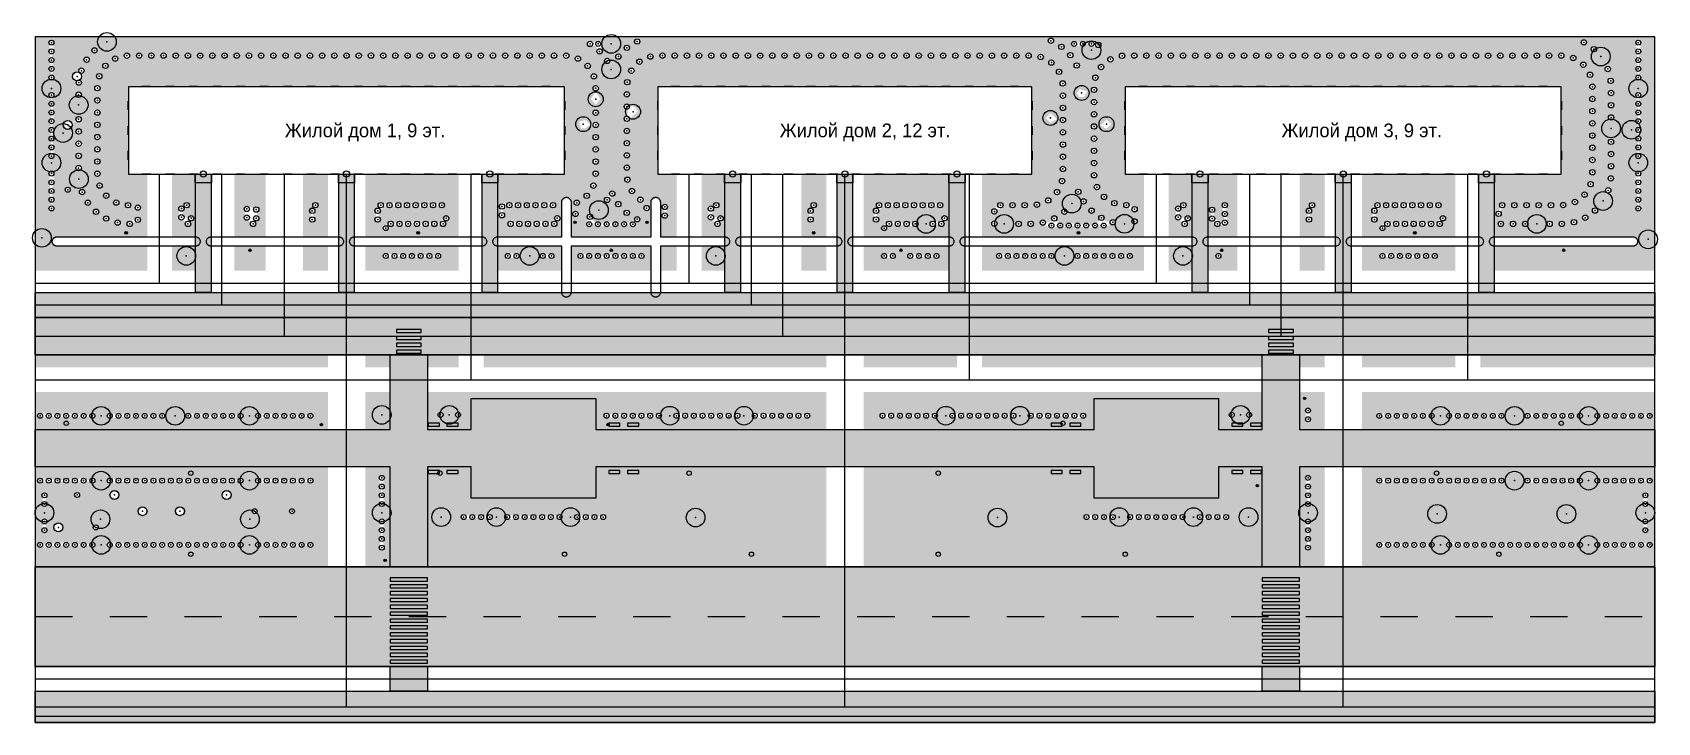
# Model space of a CAD drawing. Header units: metres. Extents: x 0 to 260, y 0 to 111.
import ezdxf

# ---------------------------------------------------------------- set-up
doc = ezdxf.new("R2010")
doc.units = ezdxf.units.M
for name, color, linetype in [('BENCHES', 34, 'Continuous'), ('BUILDING_FOOTPRINT', 1, 'Continuous'), ('CABLE_COMM', 150, 'Continuous'), ('CANOPIES', 132, 'Continuous'), ('CURB', 8, 'Continuous'), ('ENTRANCES', 132, 'Continuous'), ('EXISTING_BUSH_Сирень обыкновенная', 82, 'Continuous'), ('GAS_PIPE', 2, 'Continuous'), ('HEATING_T1', 1, 'Continuous'), ('LABELS', 7, 'Continuous'), ('LAMPS', 2, 'Continuous'), ('NEW_BUSH', 3, 'Continuous'), ('NEW_LAMP', 2, 'Continuous'), ('NEW_LAWN', 82, 'Continuous'), ('NEW_PATHS', 2, 'Continuous'), ('NEW_TREE', 3, 'Continuous'), ('OVERHEAD_POWER_LINE', 6, 'Continuous'), ('PATHS', 33, 'Continuous'), ('POWER_CABLE', 212, 'Continuous'), ('ROAD', 251, 'Continuous'), ('ROAD_MARKINGS', 7, 'Continuous'), ('SEWER_K1', 30, 'Continuous'), ('SIDEWALK', 31, 'Continuous'), ('TERRITORY_BOUNDARY', 8, 'Continuous'), ('WATER_SUPPLY_B1', 5, 'Continuous'), ('WINDOWS', 150, 'Continuous')]:
    doc.layers.add(name, color=color, linetype=linetype)

msp = doc.modelspace()

# ---------------------------------------------------------------- texts
at = {"layer": 'LABELS'}
for s, p in [('Жилой дом 1, 9 эт.', (40.1, 93.9)), ('Жилой дом 2, 12 эт.', (119.55, 93.9)), ('Жилой дом 3, 9 эт.', (200.1, 93.9))]:
    msp.add_text(s, height=2.2, dxfattribs=at).set_placement(p)

# ---------------------------------------------------------------- blocks, each defined once
blk = doc.blocks.new('BENCH')
blk.add_lwpolyline([(-0.9, -0.25), (0.9, -0.25), (0.9, 0.25), (-0.9, 0.25)], close=True)

# ---------------------------------------------------------------- hatches: boundary and pattern name
at = {"layer": 'NEW_LAWN'}
h = msp.add_hatch(color=82, dxfattribs=at)
h.paths.add_polyline_path([(74.25, 77.92), (74.25, 88), (85, 88), (85, 102), (15, 102), (15, 88), (18, 88), (18, 77.92), (3.43, 77.92), (2.75, 77.1), (3.5, 76.42), (18, 76.42), (18, 72.5), (0, 72.5), (0, 110), (260, 110), (260, 72.5), (234.25, 72.5), (234.25, 76.42), (256.5, 76.42), (257.19, 76.88), (257.12, 77.59), (256.5, 77.92), (234.25, 77.92), (234.25, 88), (245, 88), (245, 102), (175, 102), (175, 88), (178, 88), (178, 77.92), (152, 77.92), (152, 88), (160, 88), (160, 102), (100, 102), (100, 88), (103, 88), (103, 77.92), (100.38, 77.92), (100.37, 83.59), (99.7, 84.26), (98.88, 83.59), (98.88, 77.92), (86.04, 77.92), (86.04, 83.58), (85.37, 84.26), (84.55, 83.58), (84.54, 77.92)])
h.paths.add_polyline_path([(84.4, 80.9), (83.64, 81.25), (82.8, 80.13), (81.94, 80.41), (78.29, 80.13), (77.74, 80.41), (76.89, 80.13), (76.34, 80.41), (75.93, 80), (76.34, 79.59), (76.89, 79.87), (77.74, 79.59), (78.29, 79.87), (80.54, 79.59), (82.8, 79.87), (83.34, 79.59)], flags=16)
h.paths.add_polyline_path([(86.6, 83.2), (87.16, 83.05), (87.31, 83.65), (86.75, 83.76)], flags=16)
h.paths.add_polyline_path([(86.18, 81.59), (87.1, 81.39), (86.82, 82.1)], flags=16)
h.paths.add_polyline_path([(98.73, 82.53), (97.8, 83.05), (97.82, 82.32), (98.38, 82.17)], flags=16)
h.paths.add_polyline_path([(97.53, 83.38), (97.53, 84.08), (96.85, 84.21), (96.82, 83.67)], flags=16)
h.paths.add_polyline_path([(100.87, 83.08), (100.95, 81.87), (100.59, 81.25), (101.28, 80.97), (101.43, 82.93)], flags=16)
h.paths.add_polyline_path([(234.39, 81.61), (235.1, 80.93), (235.28, 82.22), (235.94, 83), (235.72, 83.35), (235.16, 83.2), (235.19, 82.39)], flags=16)
h.paths.add_polyline_path([(235.15, 80.52), (234.95, 79.8), (235.51, 79.65), (235.66, 80.2)], flags=16)
h.paths.add_polyline_path([(248.43, 109.48), (248.28, 108.92), (248.83, 108.77), (248.98, 109.33)], flags=16)
h.paths.add_polyline_path([(163.07, 109.94), (162.72, 109.18), (163.28, 109.03), (163.43, 109.59)], flags=16)
h.paths.add_polyline_path([(96.66, 109.82), (96.3, 109.04), (96.87, 108.91), (97.02, 109.47)], flags=16)
h.paths.add_polyline_path([(74.75, 83.15), (74.82, 81.94), (74.47, 81.32), (74.95, 80.98), (75.27, 81.07), (75.08, 82.25), (75.51, 82.68), (79.8, 82.87), (80.34, 82.59), (81.2, 82.87), (81.74, 82.59), (82.6, 82.87), (83.14, 82.59), (83.55, 83), (83.14, 83.41), (78.4, 83.13), (76.14, 83.41)], flags=16)
h.paths.add_polyline_path([(257.45, 83.01), (257.69, 88.25), (257.18, 88.39), (256.99, 86.67), (257.28, 85.81), (256.99, 85.27), (257.28, 84.41), (256.99, 83.87), (257.28, 83.01), (256.99, 82.47), (257.37, 82.09), (257.75, 82.47)], flags=16)
h.paths.add_polyline_path([(257.04, 109.25), (257.28, 104.01), (256.99, 103.47), (257.37, 103.09), (257.75, 103.47), (257.45, 104.01), (257.75, 104.87), (257.45, 105.41), (257.75, 106.27), (257.45, 106.81), (257.75, 107.67), (257.56, 109.39)], flags=16)
h.paths.add_polyline_path([(257.28, 100.12), (257.28, 91.41), (256.99, 90.87), (257.37, 90.49), (257.75, 90.87), (257.45, 91.72), (257.75, 92.27), (257.45, 93.12), (257.75, 93.67), (257.45, 94.52), (257.75, 95.07), (257.45, 95.61), (257.75, 96.47), (257.45, 100.12), (257.75, 100.67), (257.37, 101.04), (256.99, 100.67)], flags=16)
h.paths.add_polyline_path([(253, 93.57), (252.59, 93.16), (253, 92.74), (253.41, 93.16)], flags=16)
h.paths.add_polyline_path([(253.03, 98.64), (253.41, 99.04), (253, 99.46), (252.59, 99.04)], flags=16)
h.paths.add_polyline_path([(253.2, 96.73), (253.35, 97.28), (252.8, 97.43), (252.65, 96.88)], flags=16)
h.paths.add_polyline_path([(253.02, 88.84), (253.41, 89.25), (253, 89.66), (252.59, 89.25)], flags=16)
h.paths.add_polyline_path([(252.93, 101.39), (252.59, 101), (253, 100.58), (253.41, 101)], flags=16)
h.paths.add_polyline_path([(252.8, 91.56), (252.65, 91), (253.2, 90.85), (253.35, 91.41)], flags=16)
h.paths.add_polyline_path([(252.76, 87.64), (252.61, 87.08), (253.17, 86.93), (253.32, 87.49)], flags=16)
h.paths.add_polyline_path([(252.58, 103.16), (252.73, 102.6), (253.29, 102.75), (253.14, 103.31)], flags=16)
h.paths.add_polyline_path([(252.34, 85.03), (252.9, 85.17), (252.66, 85.83), (252.19, 85.58)], flags=16)
h.paths.add_polyline_path([(252.58, 104.41), (252.88, 104.85), (252.47, 105.26), (252.06, 104.85)], flags=16)
h.paths.add_polyline_path([(250.19, 81.81), (250.78, 81.93), (250.63, 82.49), (250.07, 82.34)], flags=16)
h.paths.add_polyline_path([(249.84, 108.03), (250.25, 107.62), (250.66, 108.03), (250.25, 108.44)], flags=16)
h.paths.add_polyline_path([(250.03, 89.85), (250.41, 90.25), (250, 90.67), (249.59, 90.25)], flags=16)
h.paths.add_polyline_path([(249.95, 87.87), (250.41, 88.29), (250, 88.71), (249.59, 88.29)], flags=16)
h.paths.add_polyline_path([(250.03, 91.81), (250.41, 92.21), (250, 92.63), (249.59, 92.21)], flags=16)
h.paths.add_polyline_path([(250.2, 93.82), (250.35, 94.38), (249.8, 94.52), (249.65, 93.97)], flags=16)
h.paths.add_polyline_path([(250.03, 95.73), (250.41, 96.13), (250, 96.55), (249.59, 96.13)], flags=16)
h.paths.add_polyline_path([(250.03, 97.69), (250.41, 98.09), (250, 98.51), (249.59, 98.09)], flags=16)
h.paths.add_polyline_path([(250.2, 99.69), (250.35, 100.25), (249.8, 100.4), (249.65, 99.84)], flags=16)
h.paths.add_polyline_path([(250.03, 101.61), (250.41, 102.01), (249.9, 102.45), (249.59, 102.01)], flags=16)
h.paths.add_polyline_path([(249.5, 86), (250.07, 86.16), (249.79, 86.81), (249.37, 86.57)], flags=16)
h.paths.add_polyline_path([(249.74, 103.48), (249.97, 104.12), (249.37, 104.27), (249.26, 103.71)], flags=16)
h.paths.add_polyline_path([(248.45, 80.83), (249.05, 80.64), (249.19, 81.25), (248.64, 81.34)], flags=16)
h.paths.add_polyline_path([(248.53, 84.34), (249.09, 84.48), (248.95, 85.06), (248.38, 84.89)], flags=16)
h.paths.add_polyline_path([(248.95, 105.53), (248.54, 105.94), (248.13, 105.53), (248.54, 105.13)], flags=16)
h.paths.add_polyline_path([(246.67, 80.07), (247.23, 79.92), (247.44, 80.42), (246.83, 80.63)], flags=16)
h.paths.add_polyline_path([(246.75, 83.39), (247.39, 83.16), (247.54, 83.79), (246.99, 83.87)], flags=16)
h.paths.add_polyline_path([(247.27, 106.41), (247.12, 106.97), (246.47, 106.72), (246.71, 106.26)], flags=16)
h.paths.add_polyline_path([(244.91, 82.97), (245.31, 82.61), (245.75, 83.13), (245.31, 83.42)], flags=16)
h.paths.add_polyline_path([(245.53, 80.08), (245.1, 80.41), (244.68, 80), (245.1, 79.6)], flags=16)
h.paths.add_polyline_path([(245.36, 107.2), (244.81, 107.35), (244.66, 106.8), (245.21, 106.65)], flags=16)
h.paths.add_polyline_path([(242.95, 82.97), (243.35, 82.59), (243.77, 83), (243.35, 83.41)], flags=16)
h.paths.add_polyline_path([(242.78, 79.8), (243.34, 79.65), (243.49, 80.2), (242.93, 80.35)], flags=16)
h.paths.add_polyline_path([(243.45, 107.03), (243.05, 107.41), (242.63, 107), (243.05, 106.59)], flags=16)
h.paths.add_polyline_path([(241.04, 82.8), (241.6, 82.65), (241.75, 83.2), (241.19, 83.35)], flags=16)
h.paths.add_polyline_path([(241.49, 107.03), (241.09, 107.41), (240.67, 107), (241.09, 106.59)], flags=16)
h.paths.add_polyline_path([(239.03, 82.97), (239.43, 82.59), (239.85, 83), (239.43, 83.41)], flags=16)
h.paths.add_polyline_path([(239.63, 80), (239.22, 80.41), (238.8, 80), (239.22, 79.59)], flags=16)
h.paths.add_polyline_path([(239.49, 107.2), (238.93, 107.35), (238.78, 106.8), (239.34, 106.65)], flags=16)
h.paths.add_polyline_path([(237.08, 82.97), (237.48, 82.59), (237.89, 83), (237.48, 83.41)], flags=16)
h.paths.add_polyline_path([(237.61, 80.2), (237.06, 80.35), (236.91, 79.8), (237.46, 79.65)], flags=16)
h.paths.add_polyline_path([(237.53, 107.2), (236.97, 107.35), (236.82, 106.8), (237.38, 106.65)], flags=16)
h.paths.add_polyline_path([(235.62, 107.03), (235.22, 107.41), (234.8, 107), (235.22, 106.59)], flags=16)
h.paths.add_polyline_path([(233.61, 107.2), (233.05, 107.35), (232.9, 106.8), (233.46, 106.65)], flags=16)
h.paths.add_polyline_path([(231.7, 107.03), (231.3, 107.41), (230.88, 107), (231.3, 106.59)], flags=16)
h.paths.add_polyline_path([(229.74, 107.03), (229.34, 107.41), (228.92, 107), (229.34, 106.59)], flags=16)
h.paths.add_polyline_path([(227.73, 107.2), (227.18, 107.35), (227.03, 106.8), (227.59, 106.65)], flags=16)
h.paths.add_polyline_path([(225.82, 107.03), (225.42, 107.41), (225, 107), (225.42, 106.59)], flags=16)
h.paths.add_polyline_path([(223.86, 107.03), (223.46, 107.41), (223.04, 107), (223.46, 106.59)], flags=16)
h.paths.add_polyline_path([(221.86, 107.2), (221.3, 107.35), (221.15, 106.8), (221.71, 106.65)], flags=16)
h.paths.add_polyline_path([(219.95, 107.03), (219.55, 107.41), (219.13, 107), (219.55, 106.59)], flags=16)
h.paths.add_polyline_path([(217.94, 107.2), (217.38, 107.35), (217.23, 106.8), (217.79, 106.65)], flags=16)
h.paths.add_polyline_path([(216.03, 107.03), (215.63, 107.41), (215.21, 107), (215.63, 106.59)], flags=16)
h.paths.add_polyline_path([(214.07, 107.03), (213.67, 107.41), (213.25, 107), (213.67, 106.59)], flags=16)
h.paths.add_polyline_path([(212.06, 107.2), (211.51, 107.35), (211.36, 106.8), (211.92, 106.65)], flags=16)
h.paths.add_polyline_path([(210.15, 107.03), (209.75, 107.41), (209.33, 107), (209.75, 106.59)], flags=16)
h.paths.add_polyline_path([(208.15, 107.2), (207.59, 107.35), (207.44, 106.8), (208, 106.65)], flags=16)
h.paths.add_polyline_path([(206.23, 107.03), (205.83, 107.41), (205.42, 107), (205.83, 106.59)], flags=16)
h.paths.add_polyline_path([(204.28, 107.03), (203.88, 107.41), (203.46, 107), (203.88, 106.59)], flags=16)
h.paths.add_polyline_path([(202.32, 107.03), (201.92, 107.41), (201.5, 107), (201.92, 106.59)], flags=16)
h.paths.add_polyline_path([(200.36, 107.03), (199.96, 107.41), (199.54, 107), (199.96, 106.59)], flags=16)
h.paths.add_polyline_path([(198.4, 107.03), (198, 107.41), (197.58, 107), (198, 106.59)], flags=16)
h.paths.add_polyline_path([(196.39, 107.2), (195.84, 107.35), (195.69, 106.8), (196.24, 106.65)], flags=16)
h.paths.add_polyline_path([(194.48, 107.03), (194.08, 107.41), (193.66, 107), (194.08, 106.59)], flags=16)
h.paths.add_polyline_path([(192.52, 107.03), (192.12, 107.41), (191.7, 107), (192.12, 106.59)], flags=16)
h.paths.add_polyline_path([(190.56, 107.03), (190.16, 107.41), (189.74, 107), (190.16, 106.59)], flags=16)
h.paths.add_polyline_path([(188.56, 107.2), (188, 107.35), (187.85, 106.8), (188.41, 106.65)], flags=16)
h.paths.add_polyline_path([(186.65, 107.03), (186.25, 107.41), (185.83, 107), (186.25, 106.59)], flags=16)
h.paths.add_polyline_path([(184.64, 107.2), (184.08, 107.35), (183.93, 106.8), (184.49, 106.65)], flags=16)
h.paths.add_polyline_path([(182.73, 107.03), (182.33, 107.41), (181.91, 107), (182.33, 106.59)], flags=16)
h.paths.add_polyline_path([(180.77, 107.03), (180.37, 107.41), (179.95, 107), (180.37, 106.59)], flags=16)
h.paths.add_polyline_path([(178.77, 107.2), (178.21, 107.35), (178.06, 106.8), (178.62, 106.65)], flags=16)
h.paths.add_polyline_path([(176.5, 79.99), (176.91, 80.4), (176.5, 80.82), (176.09, 80.4)], flags=16)
h.paths.add_polyline_path([(175.71, 82.86), (175.19, 83.41), (174.74, 83.08), (176.3, 82), (176.85, 82.15), (176.7, 82.71)], flags=16)
h.paths.add_polyline_path([(176.85, 107.03), (176.45, 107.41), (176.03, 106.99), (176.45, 106.59)], flags=16)
h.paths.add_polyline_path([(174.91, 106.98), (174.49, 107.38), (174.05, 106.84), (174.49, 106.56)], flags=16)
h.paths.add_polyline_path([(173.69, 83.26), (173.47, 83.67), (172.9, 83.54), (173.06, 82.96)], flags=16)
h.paths.add_polyline_path([(161.42, 80.04), (163.15, 79.35), (165.09, 79.65), (165.95, 79.35), (166.49, 79.65), (170.15, 79.35), (171.01, 79.65), (171.55, 79.35), (173.41, 80.26), (173, 80.67), (172.02, 80.27), (171.18, 81.38), (170.65, 80.29), (169.61, 79.82), (165.95, 80.11), (165.09, 79.82), (164.18, 80.29), (163.62, 81.28), (162.77, 80.21), (161.78, 80.62)], flags=16)
h.paths.add_polyline_path([(173.04, 106.55), (172.43, 106.76), (172.29, 106.11), (172.84, 106.05)], flags=16)
h.paths.add_polyline_path([(169.8, 95.28), (170.68, 95.74), (169.65, 95.84)], flags=16)
h.paths.add_polyline_path([(171.07, 95.79), (172, 95.25), (172.75, 96), (172, 96.75)], flags=16)
h.paths.add_polyline_path([(171.2, 84.33), (171.61, 83.93), (172.02, 84.33), (171.61, 84.74)], flags=16)
h.paths.add_polyline_path([(171.4, 105.5), (170.78, 105.37), (170.93, 104.79), (171.48, 104.96)], flags=16)
h.paths.add_polyline_path([(166.8, 109.26), (166.42, 108.88), (166.68, 108.47), (169.06, 108.8), (170.67, 108.31), (171.07, 108.72), (170.87, 109.07), (169.6, 109.26), (169.06, 108.97)], flags=16)
h.paths.add_polyline_path([(170.11, 86.11), (170.26, 85.55), (170.73, 85.56), (170.67, 86.26)], flags=16)
h.paths.add_polyline_path([(170.04, 103.09), (170.57, 103.24), (170.41, 103.83), (169.86, 103.65)], flags=16)
h.paths.add_polyline_path([(170.09, 87.37), (170.42, 87.8), (170.01, 88.22), (169.6, 87.8)], flags=16)
h.paths.add_polyline_path([(170.03, 97.19), (170.41, 97.59), (170, 98.01), (169.59, 97.59)], flags=16)
h.paths.add_polyline_path([(170.2, 91.36), (170.35, 91.92), (169.8, 92.07), (169.65, 91.51)], flags=16)
h.paths.add_polyline_path([(167.63, 100.35), (168.37, 100.35), (168.93, 101.24), (167.63, 101.65), (167.25, 101)], flags=16)
h.paths.add_polyline_path([(169.47, 101.37), (170, 101.09), (170.41, 101.51), (170.06, 101.94)], flags=16)
h.paths.add_polyline_path([(170.04, 89.36), (170.41, 89.76), (170, 90.18), (169.59, 89.76)], flags=16)
h.paths.add_polyline_path([(170.03, 99.15), (170.41, 99.55), (170, 99.97), (169.59, 99.55)], flags=16)
h.paths.add_polyline_path([(170.03, 93.27), (170.41, 93.67), (170, 94.09), (169.59, 93.67)], flags=16)
h.paths.add_polyline_path([(169.26, 82.4), (169.39, 81.76), (169.94, 81.85), (169.8, 82.47)], flags=16)
h.paths.add_polyline_path([(167.77, 84.76), (167.82, 85.34), (167.26, 85.49), (167.11, 84.93)], flags=16)
h.paths.add_polyline_path([(168.02, 83.97), (167.97, 83.39), (168.63, 83.26), (168.68, 83.8)], flags=16)
h.paths.add_polyline_path([(167.58, 105.21), (167.43, 105.77), (166.87, 105.62), (167.02, 105.06)], flags=16)
h.paths.add_polyline_path([(165.78, 107.07), (166.19, 106.66), (166.6, 107.07), (166.32, 107.51)], flags=16)
h.paths.add_polyline_path([(164.97, 81.67), (165.59, 81.76), (165.44, 82.32), (164.88, 82.17)], flags=16)
h.paths.add_polyline_path([(165.2, 98.26), (165.35, 98.81), (164.8, 98.96), (164.65, 98.41)], flags=16)
h.paths.add_polyline_path([(162.25, 97), (163, 96.25), (164.06, 96.79), (163, 97.75)], flags=16)
h.paths.add_polyline_path([(164.51, 96.64), (165, 96.23), (165.41, 96.65), (165, 97.07)], flags=16)
h.paths.add_polyline_path([(164.99, 88.4), (165.41, 88.82), (165, 89.24), (164.59, 88.82)], flags=16)
h.paths.add_polyline_path([(165.03, 92.33), (165.41, 92.73), (165, 93.15), (164.59, 92.73)], flags=16)
h.paths.add_polyline_path([(165.03, 100.17), (165.41, 100.57), (164.99, 100.99), (164.59, 100.57)], flags=16)
h.paths.add_polyline_path([(165.2, 94.34), (165.35, 94.9), (164.8, 95.05), (164.65, 94.49)], flags=16)
h.paths.add_polyline_path([(165.03, 90.37), (165.41, 90.77), (165, 91.19), (164.59, 90.77)], flags=16)
h.paths.add_polyline_path([(164.98, 102.11), (165.38, 102.53), (164.84, 102.97), (164.56, 102.53)], flags=16)
h.paths.add_polyline_path([(165.1, 108.12), (164.97, 108.77), (164.4, 108.62), (164.56, 108.06)], flags=16)
h.paths.add_polyline_path([(165.07, 86.51), (165.22, 87.07), (164.66, 87.22), (164.51, 86.66)], flags=16)
h.paths.add_polyline_path([(164.75, 104.18), (164.6, 104.74), (164.1, 104.72), (164.19, 104.03)], flags=16)
h.paths.add_polyline_path([(163.73, 84.78), (164.42, 84.89), (164.24, 85.5), (163.71, 85.3)], flags=16)
h.paths.add_polyline_path([(163.48, 105.61), (163.35, 106.24), (162.77, 106.08), (162.94, 105.53)], flags=16)
h.paths.add_polyline_path([(162.26, 83.6), (162.85, 83.41), (162.98, 84.08), (162.44, 84.12)], flags=16)
h.paths.add_polyline_path([(161.01, 106.82), (161.22, 106.44), (161.81, 106.59), (161.63, 107.14)], flags=16)
h.paths.add_polyline_path([(160.44, 83), (161.03, 82.72), (161.25, 83.22), (160.62, 83.43)], flags=16)
h.paths.add_polyline_path([(160.27, 80.06), (159.84, 80.41), (159.42, 80), (159.84, 79.59)], flags=16)
h.paths.add_polyline_path([(159.85, 106.82), (159.69, 107.35), (159.13, 107.2), (159.28, 106.65)], flags=16)
h.paths.add_polyline_path([(158.52, 82.8), (159.08, 82.65), (159.23, 83.2), (158.67, 83.35)], flags=16)
h.paths.add_polyline_path([(157.47, 80), (157.88, 79.59), (158.3, 80), (157.88, 80.41)], flags=16)
h.paths.add_polyline_path([(157.93, 107.03), (157.53, 107.41), (157.11, 107), (157.53, 106.59)], flags=16)
h.paths.add_polyline_path([(156.56, 82.8), (157.12, 82.65), (157.27, 83.2), (156.71, 83.35)], flags=16)
h.paths.add_polyline_path([(155.92, 107.2), (155.37, 107.35), (155.22, 106.8), (155.78, 106.65)], flags=16)
h.paths.add_polyline_path([(153.8, 81.64), (155.31, 82.8), (155.16, 83.35), (153.65, 82.2)], flags=16)
h.paths.add_polyline_path([(154.2, 79.68), (154.35, 80.24), (153.8, 80.39), (153.65, 79.83)], flags=16)
h.paths.add_polyline_path([(154.01, 107.03), (153.61, 107.41), (153.19, 107), (153.61, 106.59)], flags=16)
h.paths.add_polyline_path([(152.05, 107.03), (151.65, 107.41), (151.23, 107), (151.65, 106.59)], flags=16)
h.paths.add_polyline_path([(150.05, 107.2), (149.49, 107.35), (149.34, 106.8), (149.9, 106.65)], flags=16)
h.paths.add_polyline_path([(148.14, 107.03), (147.74, 107.41), (147.32, 107), (147.74, 106.59)], flags=16)
h.paths.add_polyline_path([(146.18, 107.03), (145.78, 107.41), (145.36, 107), (145.78, 106.59)], flags=16)
h.paths.add_polyline_path([(144.17, 107.2), (143.61, 107.35), (143.46, 106.8), (144.02, 106.65)], flags=16)
h.paths.add_polyline_path([(142.26, 107.03), (141.86, 107.41), (141.44, 107), (141.86, 106.59)], flags=16)
h.paths.add_polyline_path([(140.3, 107.03), (139.9, 107.41), (139.48, 107), (139.9, 106.59)], flags=16)
h.paths.add_polyline_path([(138.3, 107.2), (137.74, 107.35), (137.59, 106.8), (138.15, 106.65)], flags=16)
h.paths.add_polyline_path([(136.34, 107.2), (135.78, 107.35), (135.63, 106.8), (136.19, 106.65)], flags=16)
h.paths.add_polyline_path([(134.42, 107.03), (134.02, 107.41), (133.6, 107), (134.02, 106.59)], flags=16)
h.paths.add_polyline_path([(132.47, 107.03), (132.07, 107.41), (131.65, 107), (132.07, 106.59)], flags=16)
h.paths.add_polyline_path([(130.46, 107.2), (129.9, 107.35), (129.75, 106.8), (130.31, 106.65)], flags=16)
h.paths.add_polyline_path([(128.55, 107.03), (128.15, 107.41), (127.73, 107), (128.15, 106.59)], flags=16)
h.paths.add_polyline_path([(126.59, 107.03), (126.19, 107.41), (125.77, 107), (126.19, 106.59)], flags=16)
h.paths.add_polyline_path([(124.58, 107.2), (124.03, 107.35), (123.88, 106.8), (124.43, 106.65)], flags=16)
h.paths.add_polyline_path([(122.67, 107.03), (122.27, 107.41), (121.85, 107), (122.27, 106.59)], flags=16)
h.paths.add_polyline_path([(120.71, 107.03), (120.31, 107.41), (119.89, 107), (120.31, 106.59)], flags=16)
h.paths.add_polyline_path([(118.71, 107.2), (118.15, 107.35), (118, 106.8), (118.56, 106.65)], flags=16)
h.paths.add_polyline_path([(116.79, 107.03), (116.4, 107.41), (115.98, 107), (116.4, 106.59)], flags=16)
h.paths.add_polyline_path([(114.84, 107.03), (114.44, 107.41), (114.02, 107), (114.44, 106.59)], flags=16)
h.paths.add_polyline_path([(112.83, 107.2), (112.27, 107.35), (112.12, 106.8), (112.68, 106.65)], flags=16)
h.paths.add_polyline_path([(110.92, 107.03), (110.52, 107.41), (110.1, 107), (110.52, 106.59)], flags=16)
h.paths.add_polyline_path([(108.91, 107.2), (108.36, 107.35), (108.21, 106.8), (108.76, 106.65)], flags=16)
h.paths.add_polyline_path([(107, 107.03), (106.6, 107.41), (106.18, 107), (106.6, 106.59)], flags=16)
h.paths.add_polyline_path([(105, 107.2), (104.44, 107.35), (104.29, 106.8), (104.85, 106.65)], flags=16)
h.paths.add_polyline_path([(103.08, 107.03), (102.68, 107.41), (102.26, 107), (102.68, 106.59)], flags=16)
h.paths.add_polyline_path([(100.35, 106.86), (100.72, 106.59), (101.14, 107), (100.72, 107.41)], flags=16)
h.paths.add_polyline_path([(99.13, 107.05), (98.58, 107.2), (98.39, 106.66), (98.98, 106.49)], flags=16)
h.paths.add_polyline_path([(97.38, 106.21), (96.82, 106.36), (96.7, 105.67), (97.23, 105.66)], flags=16)
h.paths.add_polyline_path([(88.58, 79.95), (88.96, 79.57), (89.5, 79.86), (90.36, 79.57), (94.01, 79.86), (94.56, 79.57), (95.1, 79.86), (95.96, 79.57), (97.06, 80.74), (96.45, 81.1), (95.41, 80.04), (94.66, 80.38), (94.01, 80.04), (91.76, 80.33), (90.9, 80.04), (89.61, 80.44), (89.08, 81.54), (88.72, 81.33)], flags=16)
h.paths.add_polyline_path([(94.59, 98.82), (95.26, 97.96), (94.59, 96.86), (95, 96.45), (96.75, 98), (96.37, 98.65), (95, 99.24)], flags=16)
h.paths.add_polyline_path([(95.81, 84.86), (96.22, 85.27), (95.66, 85.69), (95.41, 85.27)], flags=16)
h.paths.add_polyline_path([(95.98, 104.91), (95.36, 104.77), (95.57, 104.14), (96.07, 104.36)], flags=16)
h.paths.add_polyline_path([(95, 87.46), (94.73, 86.87), (95.24, 86.66), (95.44, 87.28)], flags=16)
h.paths.add_polyline_path([(95.07, 102.33), (95.47, 102.74), (95.2, 103.17), (94.65, 102.74)], flags=16)
h.paths.add_polyline_path([(94.8, 93.3), (94.65, 92.74), (95.2, 92.59), (95.35, 93.15)], flags=16)
h.paths.add_polyline_path([(94.8, 101.14), (94.65, 100.58), (95.2, 100.43), (95.35, 100.99)], flags=16)
h.paths.add_polyline_path([(94.97, 91.39), (94.59, 90.99), (95, 90.57), (95.41, 90.99)], flags=16)
h.paths.add_polyline_path([(94.97, 95.31), (94.59, 94.91), (95, 94.49), (95.41, 94.91)], flags=16)
h.paths.add_polyline_path([(95.02, 88.61), (95.41, 89.03), (95, 89.45), (94.59, 89.03)], flags=16)
h.paths.add_polyline_path([(94.69, 107.91), (95.2, 107.89), (95.36, 108.46), (94.79, 108.59)], flags=16)
h.paths.add_polyline_path([(94.58, 81.77), (94.88, 81.31), (95.4, 81.77), (94.99, 82.18)], flags=16)
h.paths.add_polyline_path([(93.64, 107.25), (93.21, 106.77), (93.64, 106.43), (94.05, 106.84)], flags=16)
h.paths.add_polyline_path([(93.27, 83.36), (93.43, 82.82), (93.96, 82.84), (93.84, 83.52)], flags=16)
h.paths.add_polyline_path([(92.44, 85.21), (91.48, 83.65), (92.04, 83.5), (93, 85.06)], flags=16)
h.paths.add_polyline_path([(91.48, 106.35), (91.63, 105.78), (92.19, 105.93), (92.04, 106.49)], flags=16)
h.paths.add_polyline_path([(90.73, 109.07), (88.88, 109.22), (88.73, 108.66), (90.14, 108.51), (90.28, 107.47), (90.91, 107.34)], flags=16)
h.paths.add_polyline_path([(89.83, 102.13), (89.81, 100.95), (89.25, 100), (90, 99.16), (90.75, 100), (90.19, 100.95), (90.35, 101.95)], flags=16)
h.paths.add_polyline_path([(89.99, 98.32), (89.59, 97.83), (90, 97.41), (90.41, 97.83)], flags=16)
h.paths.add_polyline_path([(90.03, 93.51), (90.41, 93.91), (90, 94.33), (89.59, 93.91)], flags=16)
h.paths.add_polyline_path([(90.2, 89.64), (90.35, 90.2), (89.8, 90.35), (89.65, 89.79)], flags=16)
h.paths.add_polyline_path([(90.03, 91.56), (90.41, 91.96), (90, 92.37), (89.59, 91.96)], flags=16)
h.paths.add_polyline_path([(89.94, 87.61), (90.41, 88.04), (90, 88.46), (89.59, 88.04)], flags=16)
h.paths.add_polyline_path([(88.37, 96.65), (87.35, 96.37), (87.63, 95.35), (88.37, 95.35), (89.01, 95.88), (90, 95.45), (90.35, 95.67), (90.2, 96.23), (89.08, 95.93)], flags=16)
h.paths.add_polyline_path([(90.06, 103.47), (89.91, 104.03), (89.35, 103.88), (89.5, 103.32)], flags=16)
h.paths.add_polyline_path([(89.39, 85.77), (89.99, 85.92), (89.73, 86.57), (89.28, 86.33)], flags=16)
h.paths.add_polyline_path([(88.36, 105.61), (88.36, 105.14), (88.93, 104.98), (89.06, 105.55)], flags=16)
h.paths.add_polyline_path([(88.57, 84.09), (88.97, 84.5), (88.57, 84.91), (88.16, 84.5)], flags=16)
h.paths.add_polyline_path([(86.72, 106.61), (86.95, 106.15), (87.5, 106.24), (87.36, 106.86)], flags=16)
h.paths.add_polyline_path([(85.62, 107.19), (85.06, 107.34), (84.91, 106.78), (85.47, 106.63)], flags=16)
h.paths.add_polyline_path([(83.66, 107.2), (83.1, 107.35), (82.95, 106.8), (83.51, 106.65)], flags=16)
h.paths.add_polyline_path([(81.75, 107.03), (81.35, 107.41), (80.93, 107), (81.35, 106.59)], flags=16)
h.paths.add_polyline_path([(79.79, 107.03), (79.39, 107.41), (78.97, 107), (79.39, 106.59)], flags=16)
h.paths.add_polyline_path([(77.83, 107.03), (77.43, 107.41), (77.01, 107), (77.43, 106.59)], flags=16)
h.paths.add_polyline_path([(75.83, 107.2), (75.27, 107.35), (75.12, 106.8), (75.68, 106.65)], flags=16)
h.paths.add_polyline_path([(73.91, 107.03), (73.51, 107.41), (73.09, 107), (73.51, 106.59)], flags=16)
h.paths.add_polyline_path([(71.96, 107.03), (71.56, 107.41), (71.14, 107), (71.56, 106.59)], flags=16)
h.paths.add_polyline_path([(69.95, 107.2), (69.39, 107.35), (69.24, 106.8), (69.8, 106.65)], flags=16)
h.paths.add_polyline_path([(68.04, 107.03), (67.64, 107.41), (67.22, 107), (67.64, 106.59)], flags=16)
h.paths.add_polyline_path([(66.08, 107.03), (65.68, 107.41), (65.26, 107), (65.68, 106.59)], flags=16)
h.paths.add_polyline_path([(64.07, 107.2), (63.52, 107.35), (63.37, 106.8), (63.92, 106.65)], flags=16)
h.paths.add_polyline_path([(62.16, 107.03), (61.76, 107.41), (61.34, 107), (61.76, 106.59)], flags=16)
h.paths.add_polyline_path([(60.2, 107.03), (59.8, 107.41), (59.38, 107), (59.8, 106.59)], flags=16)
h.paths.add_polyline_path([(58.2, 107.2), (57.64, 107.35), (57.49, 106.8), (58.05, 106.65)], flags=16)
h.paths.add_polyline_path([(56.28, 107.03), (55.89, 107.41), (55.47, 107), (55.89, 106.59)], flags=16)
h.paths.add_polyline_path([(54.33, 107.03), (53.93, 107.41), (53.51, 107), (53.93, 106.59)], flags=16)
h.paths.add_polyline_path([(52.32, 107.2), (51.76, 107.35), (51.61, 106.8), (52.17, 106.65)], flags=16)
h.paths.add_polyline_path([(50.41, 107.03), (50.01, 107.41), (49.59, 107), (50.01, 106.59)], flags=16)
h.paths.add_polyline_path([(48.45, 107.03), (48.05, 107.41), (47.63, 107), (48.05, 106.59)], flags=16)
h.paths.add_polyline_path([(46.49, 107.03), (46.09, 107.41), (45.67, 107), (46.09, 106.59)], flags=16)
h.paths.add_polyline_path([(44.49, 107.2), (43.93, 107.35), (43.78, 106.8), (44.34, 106.65)], flags=16)
h.paths.add_polyline_path([(42.57, 107.03), (42.17, 107.41), (41.75, 107), (42.17, 106.59)], flags=16)
h.paths.add_polyline_path([(40.57, 107.2), (40.01, 107.35), (39.86, 106.8), (40.42, 106.65)], flags=16)
h.paths.add_polyline_path([(38.61, 107.2), (38.05, 107.35), (37.9, 106.8), (38.46, 106.65)], flags=16)
h.paths.add_polyline_path([(36.7, 107.03), (36.3, 107.41), (35.88, 107), (36.3, 106.59)], flags=16)
h.paths.add_polyline_path([(34.74, 107.03), (34.34, 107.41), (33.92, 107), (34.34, 106.59)], flags=16)
h.paths.add_polyline_path([(32.73, 107.2), (32.18, 107.35), (32.03, 106.8), (32.58, 106.65)], flags=16)
h.paths.add_polyline_path([(30.77, 107.2), (30.22, 107.35), (30.07, 106.8), (30.63, 106.65)], flags=16)
h.paths.add_polyline_path([(28.82, 107.2), (28.26, 107.35), (28.11, 106.8), (28.67, 106.65)], flags=16)
h.paths.add_polyline_path([(26.9, 107.03), (26.5, 107.41), (26.08, 107), (26.5, 106.59)], flags=16)
h.paths.add_polyline_path([(24.94, 107.03), (24.54, 107.41), (24.13, 107), (24.54, 106.59)], flags=16)
h.paths.add_polyline_path([(22.94, 107.2), (22.38, 107.35), (22.23, 106.8), (22.79, 106.65)], flags=16)
h.paths.add_polyline_path([(21.03, 107.03), (20.63, 107.41), (20.21, 107), (20.63, 106.59)], flags=16)
h.paths.add_polyline_path([(19.07, 107.03), (18.67, 107.41), (18.25, 107), (18.67, 106.59)], flags=16)
h.paths.add_polyline_path([(17.06, 107.2), (16.51, 107.35), (16.36, 106.8), (16.91, 106.65)], flags=16)
h.paths.add_polyline_path([(14.58, 82.8), (14.93, 82.59), (15.67, 82.82), (14.93, 83.41)], flags=16)
h.paths.add_polyline_path([(15.76, 82.8), (16.5, 82.19), (16.91, 82.61), (16.5, 83.02)], flags=16)
h.paths.add_polyline_path([(14.78, 80.04), (15.4, 79.65), (15.99, 80.3), (16.7, 80.3), (16.85, 80.86), (16.3, 81.01)], flags=16)
h.paths.add_polyline_path([(14.55, 106.63), (15.11, 106.78), (14.96, 107.34), (14.4, 107.19)], flags=16)
h.paths.add_polyline_path([(12.82, 80.27), (13.25, 79.79), (13.68, 80.15), (13.25, 80.61)], flags=16)
h.paths.add_polyline_path([(12.66, 106.16), (13.22, 106.31), (13.07, 106.87), (12.51, 106.72)], flags=16)
h.paths.add_polyline_path([(12.67, 83.66), (12.82, 83.06), (13.48, 83.3), (13.23, 83.76)], flags=16)
h.paths.add_polyline_path([(11, 80.86), (11.41, 80.45), (11.84, 80.72), (11.41, 81.27)], flags=16)
h.paths.add_polyline_path([(11.01, 84.51), (11.42, 84.1), (11.83, 84.51), (11.42, 84.92)], flags=16)
h.paths.add_polyline_path([(11.3, 105.77), (10.89, 105.36), (11.3, 104.95), (11.71, 105.36)], flags=16)
h.paths.add_polyline_path([(10.23, 86.57), (10.01, 85.94), (10.6, 85.79), (10.71, 86.35)], flags=16)
h.paths.add_polyline_path([(10.3, 104.1), (9.89, 103.69), (10.22, 103.25), (10.71, 103.69)], flags=16)
h.paths.add_polyline_path([(9.97, 100.21), (9.59, 99.81), (10, 99.39), (10.41, 99.81)], flags=16)
h.paths.add_polyline_path([(10.05, 102.19), (9.59, 101.77), (10, 101.35), (10.41, 101.77)], flags=16)
h.paths.add_polyline_path([(9.8, 92.33), (9.65, 91.77), (10.2, 91.62), (10.35, 92.18)], flags=16)
h.paths.add_polyline_path([(9.97, 88.45), (9.59, 88.05), (10.1, 87.61), (10.41, 88.05)], flags=16)
h.paths.add_polyline_path([(9.97, 94.33), (9.59, 93.93), (10, 93.51), (10.41, 93.93)], flags=16)
h.paths.add_polyline_path([(9.97, 96.29), (9.59, 95.89), (10, 95.47), (10.41, 95.89)], flags=16)
h.paths.add_polyline_path([(9.97, 90.41), (9.59, 90.01), (10, 89.59), (10.41, 90.01)], flags=16)
h.paths.add_polyline_path([(9.97, 98.25), (9.59, 97.85), (10, 97.43), (10.41, 97.85)], flags=16)
h.paths.add_polyline_path([(10.14, 81.7), (9.99, 82.3), (9.47, 82.27), (9.58, 81.59)], flags=16)
h.paths.add_polyline_path([(9.26, 107.5), (9.89, 107.63), (9.74, 108.19), (9.18, 108.04)], flags=16)
h.paths.add_polyline_path([(8.76, 83.05), (8.83, 83.59), (8.28, 83.76), (8.12, 83.18)], flags=16)
h.paths.add_polyline_path([(8.1, 105.95), (8.64, 106.13), (8.58, 106.67), (7.93, 106.54)], flags=16)
h.paths.add_polyline_path([(7.34, 85.46), (7.19, 84.9), (7.75, 84.73), (7.9, 85.31)], flags=16)
h.paths.add_polyline_path([(6.05, 103.67), (6.68, 102.46), (7.24, 102.31), (7.79, 104.78), (7.23, 104.93)], flags=16)
h.paths.add_polyline_path([(7.03, 90.51), (7.41, 90.91), (7, 91.33), (6.59, 90.91)], flags=16)
h.paths.add_polyline_path([(7.2, 88.6), (7.35, 89.16), (6.8, 89.31), (6.65, 88.75)], flags=16)
h.paths.add_polyline_path([(6.8, 101.06), (6.65, 100.5), (7.2, 100.35), (7.35, 100.91)], flags=16)
h.paths.add_polyline_path([(5.95, 95.58), (6.15, 96.3), (7.35, 96.59), (7.2, 97.14), (6.16, 96.34), (5.25, 96.58), (4.64, 96.23), (4.9, 95.27)], flags=16)
h.paths.add_polyline_path([(6.56, 94.96), (6.8, 94.48), (7.35, 94.63), (7.2, 95.19)], flags=16)
h.paths.add_polyline_path([(7.03, 92.47), (7.41, 92.87), (7, 93.29), (6.59, 92.87)], flags=16)
h.paths.add_polyline_path([(5.58, 85.3), (5.44, 85.81), (4.92, 85.67), (5.06, 85.16)], flags=16)
h.paths.add_polyline_path([(2.55, 100.12), (2.55, 91.41), (2.25, 90.87), (2.63, 90.49), (3.01, 90.87), (2.72, 94.21), (3.01, 95.07), (2.72, 95.61), (3.01, 96.47), (2.72, 100.12), (3.01, 100.67), (2.63, 101.04), (2.25, 100.67)], flags=16)
h.paths.add_polyline_path([(2.31, 88.25), (2.55, 83.01), (2.25, 82.47), (2.63, 82.09), (3.01, 82.47), (2.72, 83.01), (3.01, 83.87), (2.72, 84.41), (3.01, 85.27), (2.72, 85.81), (3.01, 86.67), (2.82, 88.39)], flags=16)
h.paths.add_polyline_path([(2.31, 109.25), (2.55, 104.01), (2.25, 103.47), (2.63, 103.09), (3.01, 103.47), (2.72, 104.01), (3.01, 104.87), (2.72, 105.41), (3.01, 106.27), (2.72, 106.81), (3.01, 107.67), (2.82, 109.39)], flags=16)
h = msp.add_hatch(color=82, dxfattribs=at)
h.paths.add_polyline_path([(25.75, 88), (25.75, 77.92), (22, 77.92), (22, 88)])
h.paths.add_polyline_path([(25.61, 80.9), (24.19, 81.03), (23.63, 81.59), (23.98, 82.41), (24.7, 82.8), (24.55, 83.35), (23.15, 82.65), (23.15, 80.85), (23.95, 80.45), (24.35, 79.65), (24.9, 79.8)], flags=16)
h = msp.add_hatch(color=82, dxfattribs=at)
h.paths.add_polyline_path([(37, 88), (37, 77.92), (32, 77.92), (32, 88)])
h.paths.add_polyline_path([(35.2, 79.65), (35.91, 80.9), (35.63, 81.44), (35.85, 82.5), (33.8, 82.75), (33.65, 80.8), (34.4, 80.4), (34.8, 79.65)], flags=16)
h = msp.add_hatch(color=82, dxfattribs=at)
h.paths.add_polyline_path([(47, 88), (47, 77.92), (43, 77.92), (43, 88)])
h.paths.add_polyline_path([(44.8, 83.35), (44.09, 80.7), (44.5, 80.29), (44.85, 80.5), (44.63, 81.56), (45.35, 83.2)], flags=16)
h = msp.add_hatch(color=82, dxfattribs=at)
h.paths.add_polyline_path([(68, 88), (68, 77.92), (53, 77.92), (53, 88)])
h.paths.add_polyline_path([(57.1, 80.41), (56, 79.62), (56.11, 78.98), (57.64, 79.87), (58.5, 79.59), (59.04, 79.87), (59.9, 79.59), (60.44, 79.87), (61.3, 79.59), (64.96, 79.87), (65.5, 79.59), (66.41, 80.9), (65.8, 81.25), (64.96, 80.13), (64.1, 80.41), (63.56, 80.13), (62.7, 80.41), (62.16, 80.13), (61.3, 80.41), (57.64, 80.13)], flags=16)
h.paths.add_polyline_path([(54.9, 82.56), (54.59, 80.7), (55, 80.29), (55.41, 80.7), (55.13, 81.56), (56.04, 82.87), (56.9, 82.59), (57.44, 82.87), (58.3, 82.59), (58.84, 82.87), (59.7, 82.59), (60.24, 82.87), (61.1, 82.59), (64.76, 82.87), (65.3, 82.59), (65.71, 83), (65.3, 83.41), (64.44, 83.13), (63.9, 83.41), (63.36, 83.13), (62.5, 83.41), (61.96, 83.13), (61.1, 83.41), (60.56, 83.13), (56.9, 83.41), (56.04, 83.13), (55.5, 83.41)], flags=16)
h = msp.add_hatch(color=82, dxfattribs=at)
h.paths.add_polyline_path([(110.75, 88), (110.75, 77.92), (107, 77.92), (107, 88)])
h.paths.add_polyline_path([(110.61, 80.9), (109.19, 81.03), (108.63, 81.59), (108.98, 82.41), (109.7, 82.8), (109.55, 83.35), (108.15, 82.65), (108.15, 80.85), (108.95, 80.45), (109.35, 79.65), (109.9, 79.8)], flags=16)
h = msp.add_hatch(color=82, dxfattribs=at)
h.paths.add_polyline_path([(123, 77.92), (123, 88), (127, 88), (127, 77.92)])
h.paths.add_polyline_path([(124.8, 83.35), (124.09, 80.7), (124.5, 80.29), (124.85, 80.5), (124.63, 81.56), (125.35, 83.2)], flags=16)
h = msp.add_hatch(color=82, dxfattribs=at)
h.paths.add_polyline_path([(146.75, 77.92), (133, 77.92), (133, 88), (146.75, 88)])
h.paths.add_polyline_path([(145.22, 80.28), (144.1, 80.41), (143.69, 80), (144.1, 79.59), (144.64, 79.87), (145.7, 79.65), (146.56, 80.9), (145.8, 81.25)], flags=16)
h.paths.add_polyline_path([(134.9, 82.56), (134.59, 80.7), (135, 80.29), (135.41, 80.7), (135.13, 81.56), (136.04, 82.87), (136.9, 82.59), (137.44, 82.87), (138.3, 82.59), (138.84, 82.87), (139.7, 82.59), (140.24, 82.87), (141.1, 82.59), (144.76, 82.87), (145.3, 82.59), (145.71, 83), (145.3, 83.41), (144.76, 83.13), (143.9, 83.41), (143.36, 83.13), (142.5, 83.41), (141.96, 83.13), (141.1, 83.41), (140.56, 83.13), (139.7, 83.41), (136.04, 83.13), (135.5, 83.41)], flags=16)
h.paths.add_polyline_path([(136.9, 80.35), (136, 79.62), (136.11, 78.98), (137.64, 79.87), (141.3, 79.59), (141.71, 80), (141.3, 80.41), (140.76, 80.13)], flags=16)
h = msp.add_hatch(color=82, dxfattribs=at)
h.paths.add_polyline_path([(185.75, 88), (185.75, 77.92), (182, 77.92), (182, 88)])
h.paths.add_polyline_path([(185.61, 80.9), (184.19, 81.03), (183.63, 81.59), (183.98, 82.41), (184.7, 82.8), (184.55, 83.35), (183.15, 82.65), (183.15, 80.85), (183.95, 80.45), (184.35, 79.65), (184.9, 79.8)], flags=16)
h = msp.add_hatch(color=82, dxfattribs=at)
h.paths.add_polyline_path([(188.25, 77.92), (188.25, 88), (193, 88), (193, 77.92)])
h.paths.add_polyline_path([(188.75, 82.6), (188.82, 81.39), (188.47, 80.78), (189.6, 79.65), (191.35, 80), (191.2, 83.35), (190.59, 83), (190.87, 80.74), (190.45, 80.32), (189.36, 80.84), (189.15, 82.6)], flags=16)
h = msp.add_hatch(color=82, dxfattribs=at)
h.paths.add_polyline_path([(207, 88), (207, 77.92), (203, 77.92), (203, 88)])
h.paths.add_polyline_path([(204.8, 83.35), (204.09, 80.7), (204.5, 80.29), (204.85, 80.5), (204.63, 81.56), (205.35, 83.2)], flags=16)
h = msp.add_hatch(color=82, dxfattribs=at)
h.paths.add_polyline_path([(228, 88), (228, 77.92), (213, 77.92), (213, 88)])
h.paths.add_polyline_path([(217.1, 80.41), (216, 79.62), (216.11, 78.98), (217.64, 79.87), (218.5, 79.59), (219.04, 79.87), (219.9, 79.59), (220.44, 79.87), (224.1, 79.59), (224.96, 79.87), (225.5, 79.59), (226.41, 80.9), (225.8, 81.25), (224.96, 80.13), (224.1, 80.41), (223.56, 80.13), (222.7, 80.41), (222.16, 80.13), (221.3, 80.41), (217.64, 80.13)], flags=16)
h.paths.add_polyline_path([(214.9, 82.56), (214.59, 80.7), (215, 80.29), (215.41, 80.7), (215.13, 81.56), (216.04, 82.87), (216.9, 82.59), (217.44, 82.87), (221.1, 82.59), (221.96, 82.87), (222.5, 82.59), (223.36, 82.87), (223.9, 82.59), (224.76, 82.87), (225.3, 82.59), (225.71, 83), (225.3, 83.41), (224.76, 83.13), (223.9, 83.41), (223.36, 83.13), (222.5, 83.41), (221.96, 83.13), (221.1, 83.41), (220.56, 83.13), (219.7, 83.41), (216.04, 83.13), (215.5, 83.41)], flags=16)
for points in [[(25.75, 76.42), (25.75, 72.5), (22, 72.5), (22, 76.42)], [(37, 76.42), (37, 72.5), (32, 72.5), (32, 76.42)], [(47, 76.42), (47, 72.5), (43, 72.5), (43, 76.42)], [(100.38, 72.5), (100.38, 76.42), (103, 76.42), (103, 72.5)], [(110.75, 76.42), (110.75, 72.5), (107, 72.5), (107, 76.42)], [(123, 72.5), (123, 76.42), (127, 76.42), (127, 72.5)], [(185.75, 76.42), (185.75, 72.5), (182, 72.5), (182, 76.42)], [(203, 76.42), (207, 76.42), (207, 72.5), (203, 72.5)], [(0, 59), (47, 59), (47, 57), (0, 57)], [(57, 59), (57, 57), (53, 57), (53, 59)], [(63, 59), (68, 59), (68, 57), (63, 57)], [(127, 59), (127, 57), (72, 57), (72, 59)], [(148, 59), (148, 57), (133, 57), (133, 59)], [(197, 59), (197, 57), (152, 57), (152, 59)], [(203, 59), (207, 59), (207, 57), (203, 57)], [(228, 59), (228, 57), (213, 57), (213, 59)], [(260, 59), (260, 57), (232, 57), (232, 59)], [(53, 47), (53, 53), (57, 53), (57, 47)]]:
    msp.add_hatch(color=82, dxfattribs=at).paths.add_polyline_path(points)
h = msp.add_hatch(color=82, dxfattribs=at)
h.paths.add_polyline_path([(68, 76.42), (68, 72.5), (53, 72.5), (53, 76.42)])
h.paths.add_polyline_path([(61.36, 74.95), (56.11, 75.19), (55.97, 74.67), (57.7, 74.48), (58.56, 74.77), (59.1, 74.48), (59.96, 74.77), (60.5, 74.48), (61.36, 74.77), (61.9, 74.48), (62.76, 74.77), (63.3, 74.48), (64.16, 74.77), (64.7, 74.48), (65.08, 74.86), (64.7, 75.24), (64.16, 74.95), (63.3, 75.24), (62.76, 74.95), (61.9, 75.24)], flags=16)
h = msp.add_hatch(color=82, dxfattribs=at)
h.paths.add_polyline_path([(74.25, 76.42), (84.54, 76.42), (84.54, 72.5), (74.25, 72.5)])
h.paths.add_polyline_path([(83.22, 75.05), (81.31, 75.19), (81.17, 74.67), (83.09, 74.53)], flags=16)
h.paths.add_polyline_path([(77.49, 75.19), (75.9, 75.24), (75.52, 74.86), (75.9, 74.48), (77.62, 74.67)], flags=16)
h = msp.add_hatch(color=82, dxfattribs=at)
h.paths.add_polyline_path([(86.04, 76.42), (98.88, 76.42), (98.88, 72.5), (86.04, 72.5)])
h.paths.add_polyline_path([(91.21, 74.95), (87.56, 75.24), (87.18, 74.86), (87.56, 74.48), (88.1, 74.77), (91.76, 74.48), (92.3, 74.77), (93.16, 74.48), (96.81, 74.77), (97.36, 74.48), (97.74, 74.86), (97.36, 75.24), (96.81, 74.95), (95.96, 75.24), (95.41, 74.95), (94.56, 75.24), (94.01, 74.95), (93.16, 75.24), (92.61, 74.95), (91.76, 75.24)], flags=16)
h = msp.add_hatch(color=82, dxfattribs=at)
h.paths.add_polyline_path([(133, 72.5), (133, 76.42), (146.75, 76.42), (146.75, 72.5)])
h.paths.add_polyline_path([(144.16, 74.95), (140.31, 75.19), (140.17, 74.67), (141.9, 74.48), (142.76, 74.77), (143.3, 74.48), (144.16, 74.77), (144.7, 74.48), (145.08, 74.86), (144.7, 75.24)], flags=16)
h.paths.add_polyline_path([(136.11, 74.53), (137.7, 74.48), (138.08, 74.86), (137.7, 75.24), (135.97, 75.05)], flags=16)
h = msp.add_hatch(color=82, dxfattribs=at)
h.paths.add_polyline_path([(152, 72.5), (152, 76.42), (178, 76.42), (178, 72.5)])
h.paths.add_polyline_path([(172.41, 74.95), (167.16, 75.19), (167.02, 74.67), (168.75, 74.48), (169.61, 74.77), (170.15, 74.48), (171.01, 74.77), (171.55, 74.48), (172.41, 74.77), (172.95, 74.48), (173.81, 74.77), (174.35, 74.48), (175.21, 74.77), (175.75, 74.48), (176.13, 74.86), (175.75, 75.24), (175.21, 74.95), (174.35, 75.24), (173.81, 74.95), (172.95, 75.24)], flags=16)
h.paths.add_polyline_path([(159.81, 74.95), (154.56, 75.19), (154.42, 74.67), (156.15, 74.48), (157.01, 74.77), (157.55, 74.48), (158.41, 74.77), (158.95, 74.48), (159.81, 74.77), (160.35, 74.48), (161.21, 74.77), (161.75, 74.48), (162.61, 74.77), (163.15, 74.48), (163.53, 74.86), (163.15, 75.24), (162.61, 74.95), (161.75, 75.24), (161.21, 74.95), (160.35, 75.24)], flags=16)
h = msp.add_hatch(color=82, dxfattribs=at)
h.paths.add_polyline_path([(188.25, 76.42), (193, 76.42), (193, 72.5), (188.25, 72.5)])
h.paths.add_polyline_path([(190.16, 74.53), (190.3, 75.05), (189.79, 75.19), (189.65, 74.67)], flags=16)
h = msp.add_hatch(color=82, dxfattribs=at)
h.paths.add_polyline_path([(213, 76.42), (228, 76.42), (228, 72.5), (213, 72.5)])
h.paths.add_polyline_path([(219.96, 74.95), (216.3, 75.24), (215.92, 74.86), (216.3, 74.48), (216.84, 74.77), (217.7, 74.48), (218.24, 74.77), (219.1, 74.48), (219.64, 74.77), (220.5, 74.48), (224.16, 74.77), (224.7, 74.48), (225.08, 74.86), (224.7, 75.24), (224.16, 74.95), (223.3, 75.24), (222.76, 74.95), (221.9, 75.24), (221.36, 74.95), (220.5, 75.24)], flags=16)
h = msp.add_hatch(color=82, dxfattribs=at)
h.paths.add_polyline_path([(0, 53), (47, 53), (47, 47), (0, 47)])
h.paths.add_polyline_path([(0.28, 49.2), (2.2, 48.82), (3.06, 49.11), (3.6, 48.82), (4.46, 49.11), (5, 48.82), (5.86, 49.11), (6.4, 48.82), (7.26, 49.11), (7.8, 48.82), (8.66, 49.11), (9.2, 48.82), (9.58, 49.2), (9.2, 49.58), (8.66, 49.29), (5, 49.58), (4.46, 49.29), (0.8, 49.58)], flags=16)
h.paths.add_polyline_path([(40.86, 49.29), (35.61, 49.53), (35.47, 49.01), (37.2, 48.82), (38.06, 49.11), (38.6, 48.82), (39.46, 49.11), (40, 48.82), (40.86, 49.11), (41.4, 48.82), (42.26, 49.11), (42.8, 48.82), (43.66, 49.11), (44.2, 48.82), (44.58, 49.2), (44.2, 49.58), (43.66, 49.29), (42.8, 49.58), (42.26, 49.29), (41.4, 49.58)], flags=16)
h.paths.add_polyline_path([(28.26, 49.29), (24.6, 49.58), (24.22, 49.2), (24.6, 48.82), (25.14, 49.11), (26, 48.82), (26.54, 49.11), (27.4, 48.82), (31.06, 49.11), (31.6, 48.82), (32.46, 49.11), (33, 48.82), (33.38, 49.2), (33, 49.58), (32.46, 49.29), (31.6, 49.58), (31.06, 49.29), (30.2, 49.58), (29.66, 49.29), (28.8, 49.58)], flags=16)
h.paths.add_polyline_path([(17.06, 49.29), (11.81, 49.53), (11.67, 49.01), (13.4, 48.82), (14.26, 49.11), (14.8, 48.82), (15.66, 49.11), (16.2, 48.82), (17.06, 49.11), (17.6, 48.82), (18.46, 49.11), (19, 48.82), (19.86, 49.11), (20.4, 48.82), (20.78, 49.2), (20.4, 49.58), (19.86, 49.29), (19, 49.58), (18.46, 49.29), (17.6, 49.58)], flags=16)
h = msp.add_hatch(color=82, dxfattribs=at)
h.paths.add_polyline_path([(63, 53), (127, 53), (127, 47), (90.01, 47), (90, 52), (70, 52), (70, 47), (63.01, 47)])
h.paths.add_polyline_path([(120.61, 49.3), (115.36, 49.55), (115.22, 49.03), (116.95, 48.84), (117.81, 49.13), (118.35, 48.84), (119.21, 49.13), (119.75, 48.84), (120.61, 49.13), (121.15, 48.84), (122.01, 49.13), (122.55, 48.84), (123.41, 49.13), (123.95, 48.84), (124.33, 49.22), (123.95, 49.6), (123.41, 49.3), (122.55, 49.6), (122.01, 49.3), (121.15, 49.6)], flags=16)
h.paths.add_polyline_path([(106.61, 49.3), (102.95, 49.6), (102.57, 49.22), (102.95, 48.84), (104.89, 49.13), (105.75, 48.84), (106.29, 49.13), (107.15, 48.84), (107.69, 49.13), (108.55, 48.84), (112.21, 49.13), (112.75, 48.84), (113.13, 49.22), (112.75, 49.6), (112.21, 49.3), (111.35, 49.6), (110.81, 49.3), (109.95, 49.6), (109.41, 49.3), (108.55, 49.6), (108.01, 49.3), (107.15, 49.6)], flags=16)
h.paths.add_polyline_path([(96.81, 49.3), (91.56, 49.55), (91.42, 49.03), (93.15, 48.84), (94.01, 49.13), (94.55, 48.84), (95.41, 49.13), (95.95, 48.84), (96.81, 49.13), (97.35, 48.84), (98.21, 49.13), (98.75, 48.84), (99.61, 49.13), (100.15, 48.84), (100.53, 49.22), (100.15, 49.6), (99.61, 49.3), (98.75, 49.6), (98.21, 49.3), (97.35, 49.6)], flags=16)
h.paths.add_polyline_path([(68.09, 49.02), (68.23, 49.54), (67.71, 49.68), (67.57, 49.16)], flags=16)
h.paths.add_polyline_path([(65.29, 49.02), (65.43, 49.54), (64.91, 49.68), (64.77, 49.16)], flags=16)
h = msp.add_hatch(color=82, dxfattribs=at)
h.paths.add_polyline_path([(133, 47), (133, 53), (197, 53), (196.99, 47), (190, 47), (190, 52), (170, 52), (169.99, 47)])
h.paths.add_polyline_path([(195.09, 49.02), (195.23, 49.54), (194.71, 49.68), (194.57, 49.16)], flags=16)
h.paths.add_polyline_path([(192.48, 49.35), (192.1, 49.73), (191.72, 49.35), (192.1, 48.97)], flags=16)
h.paths.add_polyline_path([(163.51, 49.3), (159.85, 49.59), (159.47, 49.22), (159.85, 48.84), (160.71, 49.13), (161.25, 48.84), (164.59, 49.13), (168.25, 48.84), (168.63, 49.22), (168.25, 49.59), (167.71, 49.3), (166.85, 49.59), (166.31, 49.3), (165.45, 49.59), (164.91, 49.3), (164.05, 49.59)], flags=16)
h.paths.add_polyline_path([(150.91, 49.3), (147.25, 49.59), (146.87, 49.22), (147.25, 48.84), (149.19, 49.13), (150.05, 48.84), (150.59, 49.13), (151.45, 48.84), (155.11, 49.13), (155.65, 48.84), (156.51, 49.13), (157.05, 48.84), (157.43, 49.22), (157.05, 49.59), (156.51, 49.3), (155.65, 49.59), (155.11, 49.3), (154.25, 49.59), (153.71, 49.3), (152.85, 49.59), (152.31, 49.3), (151.45, 49.59)], flags=16)
h.paths.add_polyline_path([(141.11, 49.3), (135.86, 49.54), (135.72, 49.03), (137.45, 48.84), (138.31, 49.13), (138.85, 48.84), (139.71, 49.13), (140.25, 48.84), (141.11, 49.13), (141.65, 48.84), (142.51, 49.13), (143.05, 48.84), (143.91, 49.13), (144.45, 48.84), (144.83, 49.22), (144.45, 49.59), (143.91, 49.3), (143.05, 49.59), (142.51, 49.3), (141.65, 49.59)], flags=16)
h = msp.add_hatch(color=82, dxfattribs=at)
h.paths.add_polyline_path([(203, 53), (207, 53), (207, 47), (203, 47)])
h.paths.add_polyline_path([(204.54, 48.32), (204.68, 50.24), (204.16, 50.38), (204.02, 48.46)], flags=16)
h = msp.add_hatch(color=82, dxfattribs=at)
h.paths.add_polyline_path([(213, 53), (260, 53), (260, 47), (213, 47)])
h.paths.add_polyline_path([(259.72, 49.2), (257.8, 49.58), (256.94, 49.29), (256.4, 49.58), (255.54, 49.29), (255, 49.58), (254.14, 49.29), (253.6, 49.58), (252.74, 49.29), (252.2, 49.58), (251.34, 49.29), (250.8, 49.58), (250.42, 49.2), (250.8, 48.82), (251.34, 49.12), (252.2, 48.82), (252.74, 49.12), (256.4, 48.82), (257.26, 49.12), (259.2, 48.82)], flags=16)
h.paths.add_polyline_path([(243.26, 49.29), (239.6, 49.58), (239.22, 49.2), (239.6, 48.82), (240.14, 49.12), (241, 48.82), (241.54, 49.12), (242.4, 48.82), (246.06, 49.12), (246.6, 48.82), (247.46, 49.12), (248, 48.82), (248.38, 49.2), (248, 49.58), (247.46, 49.29), (246.6, 49.58), (246.06, 49.29), (245.2, 49.58), (244.66, 49.29), (243.8, 49.58)], flags=16)
h.paths.add_polyline_path([(232.06, 49.29), (226.81, 49.53), (226.67, 49.01), (228.4, 48.82), (229.26, 49.12), (229.8, 48.82), (230.66, 49.12), (231.2, 48.82), (232.06, 49.12), (232.6, 48.82), (233.46, 49.12), (234, 48.82), (234.86, 49.12), (235.4, 48.82), (235.78, 49.2), (235.4, 49.58), (234.86, 49.29), (234, 49.58), (233.46, 49.29), (232.6, 49.58)], flags=16)
h.paths.add_polyline_path([(219.46, 49.29), (215.8, 49.58), (215.42, 49.2), (215.8, 48.82), (216.34, 49.12), (217.2, 48.82), (217.74, 49.12), (218.6, 48.82), (222.26, 49.12), (222.8, 48.82), (223.66, 49.12), (224.2, 48.82), (224.58, 49.2), (224.2, 49.58), (223.66, 49.29), (222.8, 49.58), (222.26, 49.29), (221.4, 49.58), (220.86, 49.29), (220, 49.58)], flags=16)
h = msp.add_hatch(color=82, dxfattribs=at)
h.paths.add_polyline_path([(0, 41), (47, 41), (47, 25), (0, 25)])
h.paths.add_polyline_path([(0.28, 28.5), (2.2, 28.12), (3.06, 28.41), (3.6, 28.12), (4.46, 28.41), (5, 28.12), (5.86, 28.41), (6.4, 28.12), (7.26, 28.41), (7.8, 28.12), (8.66, 28.41), (9.2, 28.12), (9.58, 28.5), (9.2, 28.88), (8.66, 28.59), (7.8, 28.88), (7.26, 28.59), (6.4, 28.88), (5.86, 28.59), (5, 28.88), (1.34, 28.59), (0.8, 28.88)], flags=16)
h.paths.add_polyline_path([(0.28, 38.8), (2.2, 38.42), (3.06, 38.71), (3.6, 38.42), (4.46, 38.71), (5, 38.42), (5.86, 38.71), (6.4, 38.42), (7.26, 38.71), (7.8, 38.42), (8.66, 38.71), (9.2, 38.42), (9.58, 38.8), (9.2, 39.18), (8.66, 38.88), (7.8, 39.18), (4.14, 38.88), (0.8, 39.18)], flags=16)
h.paths.add_polyline_path([(40.86, 38.88), (35.61, 39.13), (35.47, 38.61), (37.2, 38.42), (38.06, 38.71), (38.6, 38.42), (39.46, 38.71), (40, 38.42), (40.86, 38.71), (41.4, 38.42), (42.26, 38.71), (42.8, 38.42), (43.66, 38.71), (44.2, 38.42), (44.58, 38.8), (44.2, 39.18), (43.66, 38.88), (42.8, 39.18), (42.26, 38.88), (41.4, 39.18)], flags=16)
h.paths.add_polyline_path([(36.66, 28.59), (35.8, 28.88), (35.42, 28.5), (35.8, 28.12), (36.34, 28.41), (37.2, 28.12), (37.74, 28.41), (38.6, 28.12), (39.14, 28.41), (40, 28.12), (43.66, 28.41), (44.2, 28.12), (44.58, 28.5), (44.2, 28.88), (43.66, 28.59), (42.8, 28.88), (42.26, 28.59), (41.4, 28.88), (40.54, 28.59), (37.2, 28.88)], flags=16)
h.paths.add_polyline_path([(41.44, 33.57), (41.58, 34.09), (41.06, 34.23), (40.92, 33.71)], flags=16)
h.paths.add_polyline_path([(35.58, 33.71), (35.44, 34.23), (34.92, 34.09), (35.06, 33.57)], flags=16)
h.paths.add_polyline_path([(15.66, 28.59), (12, 28.88), (11.62, 28.5), (12, 28.12), (12.54, 28.41), (13.4, 28.12), (13.94, 28.41), (14.8, 28.12), (15.34, 28.41), (16.2, 28.12), (16.74, 28.41), (17.6, 28.12), (18.14, 28.41), (19, 28.12), (19.54, 28.41), (20.4, 28.12), (20.94, 28.41), (21.8, 28.12), (22.34, 28.41), (23.2, 28.12), (23.74, 28.41), (24.6, 28.12), (25.14, 28.41), (26, 28.12), (26.54, 28.41), (27.4, 28.12), (31.06, 28.41), (31.6, 28.12), (32.46, 28.41), (33, 28.12), (33.38, 28.5), (33, 28.88), (32.46, 28.59), (31.6, 28.88), (31.06, 28.59), (30.2, 28.88), (29.66, 28.59), (28.8, 28.88), (28.26, 28.59), (27.4, 28.88), (26.86, 28.59), (26, 28.88), (25.46, 28.59), (24.6, 28.88), (24.06, 28.59), (23.2, 28.88), (22.66, 28.59), (21.8, 28.88), (21.26, 28.59), (20.4, 28.88), (19.86, 28.59), (19, 28.88), (18.46, 28.59), (17.6, 28.88), (17.06, 28.59), (16.2, 28.88)], flags=16)
h.paths.add_polyline_path([(17.06, 38.88), (11.81, 39.13), (11.67, 38.61), (13.4, 38.42), (14.26, 38.71), (14.8, 38.42), (15.66, 38.71), (16.2, 38.42), (17.06, 38.71), (17.6, 38.42), (18.46, 38.71), (19, 38.42), (19.86, 38.71), (20.4, 38.42), (21.26, 38.71), (21.8, 38.42), (22.66, 38.71), (23.2, 38.42), (24.06, 38.71), (24.6, 38.42), (25.46, 38.71), (26, 38.42), (26.86, 38.71), (27.4, 38.42), (28.26, 38.71), (28.8, 38.42), (29.66, 38.71), (30.2, 38.42), (31.06, 38.71), (31.6, 38.42), (32.46, 38.71), (33, 38.42), (33.38, 38.8), (33, 39.18), (32.46, 38.88), (31.6, 39.18), (31.06, 38.88), (30.2, 39.18), (29.66, 38.88), (28.8, 39.18), (28.26, 38.88), (27.4, 39.18), (26.86, 38.88), (26, 39.18), (25.46, 38.88), (24.6, 39.18), (24.06, 38.88), (23.2, 39.18), (22.66, 38.88), (21.8, 39.18), (21.26, 38.88), (20.4, 39.18), (19.86, 38.88), (19, 39.18), (18.46, 38.88), (17.6, 39.18)], flags=16)
h.paths.add_polyline_path([(31.1, 35.89), (31.36, 36.84), (30.4, 37.1), (30.14, 36.15)], flags=16)
h.paths.add_polyline_path([(23.86, 33.55), (23.6, 34.5), (22.64, 34.25), (22.9, 33.29)], flags=16)
h.paths.add_polyline_path([(17.6, 33.29), (17.86, 34.25), (16.9, 34.5), (16.64, 33.55)], flags=16)
h.paths.add_polyline_path([(13.1, 35.89), (13.36, 36.84), (12.4, 37.1), (12.14, 36.15)], flags=16)
h.paths.add_polyline_path([(9.94, 30.97), (10.08, 31.49), (9.56, 31.63), (9.42, 31.11)], flags=16)
h.paths.add_polyline_path([(7.08, 36.31), (6.94, 36.82), (6.42, 36.68), (6.56, 36.17)], flags=16)
h.paths.add_polyline_path([(4.36, 30.95), (4.1, 31.9), (3.14, 31.65), (3.4, 30.69)], flags=16)
h.paths.add_polyline_path([(1.69, 34.72), (1.83, 36.64), (1.31, 36.78), (1.17, 34.86)], flags=16)
h.paths.add_polyline_path([(1.69, 30.52), (1.83, 32.44), (1.31, 32.58), (1.17, 30.66)], flags=16)
h = msp.add_hatch(color=82, dxfattribs=at)
h.paths.add_polyline_path([(53, 25), (53, 41), (56.99, 41), (57, 25)])
h.paths.add_polyline_path([(55.27, 39.25), (55.56, 36.99), (55.27, 35.05), (55.65, 34.67), (56.03, 35.05), (55.74, 36.99), (56.03, 39.25), (55.65, 39.63)], flags=16)
h.paths.add_polyline_path([(55.27, 32.25), (55.56, 29.99), (55.27, 28.05), (55.65, 27.67), (56.03, 28.05), (55.74, 29.99), (56.03, 32.25), (55.65, 32.63)], flags=16)
h = msp.add_hatch(color=82, dxfattribs=at)
h.paths.add_polyline_path([(69.99, 41), (70, 36), (90, 36), (90.01, 41), (127, 41), (127, 25), (63, 25), (63, 40.99)])
h.paths.add_polyline_path([(90.66, 33.05), (86.81, 33.29), (86.67, 32.77), (88.4, 32.58), (89.26, 32.87), (89.8, 32.58), (90.66, 32.87), (91.2, 32.58), (91.58, 32.96), (91.2, 33.34)], flags=16)
h.paths.add_polyline_path([(80.86, 33.05), (75.61, 33.29), (75.47, 32.77), (77.2, 32.58), (78.06, 32.87), (78.6, 32.58), (79.46, 32.87), (80, 32.58), (80.86, 32.87), (81.4, 32.58), (82.26, 32.87), (82.8, 32.58), (83.66, 32.87), (84.2, 32.58), (84.58, 32.96), (84.2, 33.34), (83.66, 33.05), (82.8, 33.34), (82.26, 33.05), (81.4, 33.34)], flags=16)
h.paths.add_polyline_path([(72.46, 33.05), (68.61, 33.29), (68.47, 32.77), (70.2, 32.58), (71.06, 32.87), (71.6, 32.58), (72.46, 32.87), (73, 32.58), (73.38, 32.96), (73, 33.34)], flags=16)
h = msp.add_hatch(color=82, dxfattribs=at)
h.paths.add_polyline_path([(170, 36), (190, 36), (190, 41), (196.99, 41), (197, 25), (133, 25), (133, 41), (169.99, 41)])
h.paths.add_polyline_path([(187.86, 33.05), (187, 33.34), (186.62, 32.96), (187, 32.58), (190.34, 32.88), (191.2, 32.58), (191.58, 32.96), (191.2, 33.34)], flags=16)
h.paths.add_polyline_path([(180.86, 33.05), (175.61, 33.29), (175.47, 32.77), (177.2, 32.58), (178.06, 32.88), (178.6, 32.58), (179.46, 32.88), (180, 32.58), (180.86, 32.88), (181.4, 32.58), (182.26, 32.88), (182.8, 32.58), (183.66, 32.88), (184.2, 32.58), (184.58, 32.96), (184.2, 33.34), (183.66, 33.05), (182.8, 33.34), (182.26, 33.05), (181.4, 33.34)], flags=16)
h.paths.add_polyline_path([(172.46, 33.05), (168.61, 33.29), (168.47, 32.77), (170.2, 32.58), (171.06, 32.88), (171.6, 32.58), (172.46, 32.88), (173, 32.58), (173.38, 32.96), (173, 33.34)], flags=16)
h = msp.add_hatch(color=82, dxfattribs=at)
h.paths.add_polyline_path([(207, 41), (207, 25), (203, 25), (203, 40.99)])
h.paths.add_polyline_path([(204.02, 39.44), (204.26, 35.59), (203.97, 35.05), (204.35, 34.67), (204.73, 35.05), (204.44, 36.99), (204.73, 39.25), (204.35, 39.63)], flags=16)
h.paths.add_polyline_path([(204.02, 32.44), (204.26, 28.59), (203.97, 28.05), (204.35, 27.67), (204.73, 28.05), (204.44, 29.99), (204.73, 32.25), (204.54, 32.58)], flags=16)
h = msp.add_hatch(color=82, dxfattribs=at)
h.paths.add_polyline_path([(213, 41), (260, 41), (260, 25), (213, 25)])
h.paths.add_polyline_path([(259.72, 28.5), (257.8, 28.88), (256.94, 28.59), (256.4, 28.88), (255.54, 28.59), (255, 28.88), (254.14, 28.59), (253.6, 28.88), (252.74, 28.59), (252.2, 28.88), (251.34, 28.59), (250.8, 28.88), (250.42, 28.5), (250.8, 28.12), (251.34, 28.41), (252.2, 28.12), (252.74, 28.41), (253.6, 28.12), (254.14, 28.41), (255, 28.12), (258.66, 28.41), (259.2, 28.12)], flags=16)
h.paths.add_polyline_path([(259.72, 38.8), (257.8, 39.18), (256.94, 38.89), (256.4, 39.18), (255.54, 38.89), (255, 39.18), (254.14, 38.89), (253.6, 39.18), (252.74, 38.89), (252.2, 39.18), (251.34, 38.89), (250.8, 39.18), (250.42, 38.8), (250.8, 38.42), (251.34, 38.71), (252.2, 38.42), (252.74, 38.71), (253.6, 38.42), (254.14, 38.71), (255, 38.42), (258.66, 38.71), (259.2, 38.42)], flags=16)
h.paths.add_polyline_path([(258.69, 34.72), (258.83, 36.64), (258.31, 36.78), (258.17, 34.86)], flags=16)
h.paths.add_polyline_path([(258.69, 30.52), (258.83, 32.44), (258.31, 32.58), (258.17, 30.66)], flags=16)
h.paths.add_polyline_path([(230.66, 28.59), (227, 28.88), (226.62, 28.5), (227, 28.12), (227.54, 28.41), (228.4, 28.12), (228.94, 28.41), (229.8, 28.12), (230.34, 28.41), (231.2, 28.12), (231.74, 28.41), (232.6, 28.12), (233.14, 28.41), (234, 28.12), (234.54, 28.41), (235.4, 28.12), (235.94, 28.41), (236.8, 28.12), (237.34, 28.41), (238.2, 28.12), (238.74, 28.41), (239.6, 28.12), (240.14, 28.41), (241, 28.12), (241.54, 28.41), (242.4, 28.12), (246.06, 28.41), (246.6, 28.12), (247.46, 28.41), (248, 28.12), (248.38, 28.5), (248, 28.88), (247.46, 28.59), (246.6, 28.88), (246.06, 28.59), (245.2, 28.88), (244.66, 28.59), (243.8, 28.88), (243.26, 28.59), (242.4, 28.88), (241.86, 28.59), (241, 28.88), (240.46, 28.59), (239.6, 28.88), (239.06, 28.59), (238.2, 28.88), (237.66, 28.59), (236.8, 28.88), (236.26, 28.59), (235.4, 28.88), (234.86, 28.59), (234, 28.88), (233.46, 28.59), (232.6, 28.88), (232.06, 28.59), (231.2, 28.88)], flags=16)
h.paths.add_polyline_path([(244.66, 38.89), (239.41, 39.13), (239.27, 38.61), (241, 38.42), (241.86, 38.71), (242.4, 38.42), (243.26, 38.71), (243.8, 38.42), (244.66, 38.71), (245.2, 38.42), (246.06, 38.71), (246.6, 38.42), (247.46, 38.71), (248, 38.42), (248.38, 38.8), (248, 39.18), (247.46, 38.89), (246.6, 39.18), (246.06, 38.89), (245.2, 39.18)], flags=16)
h.paths.add_polyline_path([(220.86, 38.89), (215.61, 39.13), (215.47, 38.61), (217.2, 38.42), (218.06, 38.71), (218.6, 38.42), (219.46, 38.71), (220, 38.42), (220.86, 38.71), (221.4, 38.42), (222.26, 38.71), (222.8, 38.42), (223.66, 38.71), (224.2, 38.42), (225.06, 38.71), (225.6, 38.42), (226.46, 38.71), (227, 38.42), (227.86, 38.71), (228.4, 38.42), (229.26, 38.71), (229.8, 38.42), (230.66, 38.71), (231.2, 38.42), (232.06, 38.71), (232.6, 38.42), (233.46, 38.71), (234, 38.42), (234.86, 38.71), (235.4, 38.42), (235.78, 38.8), (235.4, 39.18), (234.86, 38.89), (234, 39.18), (233.46, 38.89), (232.6, 39.18), (232.06, 38.89), (231.2, 39.18), (230.66, 38.89), (229.8, 39.18), (229.26, 38.89), (228.4, 39.18), (227.86, 38.89), (227, 39.18), (226.46, 38.89), (225.6, 39.18), (225.06, 38.89), (224.2, 39.18), (223.66, 38.89), (222.8, 39.18), (222.26, 38.89), (221.4, 39.18)], flags=16)
h.paths.add_polyline_path([(220.86, 28.59), (215.61, 28.83), (215.47, 28.31), (217.2, 28.12), (218.06, 28.41), (218.6, 28.12), (219.46, 28.41), (220, 28.12), (220.86, 28.41), (221.4, 28.12), (222.26, 28.41), (222.8, 28.12), (223.66, 28.41), (224.2, 28.12), (224.58, 28.5), (224.2, 28.88), (223.66, 28.59), (222.8, 28.88), (222.26, 28.59), (221.4, 28.88)], flags=16)
at = {"layer": 'PATHS'}
for points in [[(28.25, 69), (25.75, 69), (25.75, 88), (28.25, 88)], [(51.25, 69), (48.75, 69), (48.75, 88), (51.25, 88)], [(71.75, 69), (71.75, 88), (74.25, 88), (74.25, 69)], [(110.75, 69), (110.75, 88), (113.25, 88), (113.25, 69)], [(131.25, 69), (128.75, 69), (128.75, 88), (131.25, 88)], [(149.25, 69), (146.75, 69), (146.75, 88), (149.25, 88)], [(188.25, 69), (185.75, 69), (185.75, 88), (188.25, 88)], [(208.75, 69), (208.75, 88), (211.25, 88), (211.25, 69)], [(231.75, 69), (231.75, 88), (234.25, 88), (234.25, 69)], [(0, 47), (57, 47), (57, 59), (63, 59), (63, 47), (70, 47), (70, 52), (90, 52), (90, 47), (170, 47), (170, 52), (190, 52), (190, 47), (197, 47), (197, 59), (203, 59), (203, 47), (260, 47), (260, 41), (203, 41), (203, 25), (197, 25), (197, 41), (190, 41), (190, 36), (170, 36), (170, 41), (90, 41), (90, 36), (70, 36), (70, 41), (63, 41), (63, 25), (57, 25), (57, 41), (0, 41)], [(63, 5), (57, 5), (57, 9), (63, 9)], [(203, 5), (197, 5), (197, 9), (203, 9)]]:
    msp.add_hatch(color=33, dxfattribs=at).paths.add_polyline_path(points)
at = {"layer": 'ROAD'}
for points in [[(0, 59), (0, 65), (260, 65), (260, 59)], [(0, 9), (0, 25), (260, 25), (260, 9)]]:
    msp.add_hatch(color=251, dxfattribs=at).paths.add_polyline_path(points)
at = {"layer": 'SIDEWALK'}
for points in [[(0, 65), (0, 69), (260, 69), (260, 65)], [(0, 0), (0, 5), (260, 5), (260, 0)]]:
    msp.add_hatch(color=31, dxfattribs=at).paths.add_polyline_path(points)

# ---------------------------------------------------------------- linework, layer by layer
at = {"layer": 'BUILDING_FOOTPRINT'}
for points in [[(85, 88), (85, 102), (15, 102), (15, 88)], [(160, 88), (160, 102), (100, 102), (100, 88)], [(245, 88), (245, 102), (175, 102), (175, 88)]]:
    msp.add_lwpolyline(points, close=True, dxfattribs=at)
at = {"layer": 'CABLE_COMM'}
msp.add_polyline3d([(0, 1, -0.6), (260, 1, -0.6)], dxfattribs=at)
at = {"layer": 'CANOPIES'}
for points in [[(25.7, 88, 2.7), (28.3, 88, 2.7), (28.3, 86.6, 2.7), (25.7, 86.6, 2.7)], [(48.7, 88, 2.7), (51.3, 88, 2.7), (51.3, 86.6, 2.7), (48.7, 86.6, 2.7)], [(71.7, 88, 2.7), (74.3, 88, 2.7), (74.3, 86.6, 2.7), (71.7, 86.6, 2.7)], [(110.7, 88, 2.7), (113.3, 88, 2.7), (113.3, 86.6, 2.7), (110.7, 86.6, 2.7)], [(128.7, 88, 2.7), (131.3, 88, 2.7), (131.3, 86.6, 2.7), (128.7, 86.6, 2.7)], [(146.7, 88, 2.7), (149.3, 88, 2.7), (149.3, 86.6, 2.7), (146.7, 86.6, 2.7)], [(185.7, 88, 2.7), (188.3, 88, 2.7), (188.3, 86.6, 2.7), (185.7, 86.6, 2.7)], [(208.7, 88, 2.7), (211.3, 88, 2.7), (211.3, 86.6, 2.7), (208.7, 86.6, 2.7)], [(231.7, 88, 2.7), (234.3, 88, 2.7), (234.3, 86.6, 2.7), (231.7, 86.6, 2.7)]]:
    msp.add_3dface(points, dxfattribs=at)
at = {"layer": 'CURB'}
for points in [[(260, 59), (260, 65), (0, 65), (0, 59)], [(260, 9), (260, 25), (0, 25), (0, 9)]]:
    msp.add_lwpolyline(points, close=True, dxfattribs=at)
at = {"layer": 'ENTRANCES'}
for centre in [(27, 88, 0.05), (50, 88, 0.05), (73, 88, 0.05), (112, 88, 0.05), (130, 88, 0.05), (148, 88, 0.05), (187, 88, 0.05), (210, 88, 0.05), (233, 88, 0.05)]:
    msp.add_circle(centre, 0.5, dxfattribs=at)
at = {"layer": 'EXISTING_BUSH_Сирень обыкновенная'}
for centre in [(168, 101), (90, 100), (96, 98), (88, 96), (163, 97), (172, 96)]:
    msp.add_circle(centre, 1.2, dxfattribs=at)
for p in [(90, 100), (168, 101), (96, 98), (163, 97), (88, 96), (172, 96)]:
    msp.add_point(p, dxfattribs=at)
at = {"layer": 'GAS_PIPE'}
for points in [[(20, 70.5, -1.2), (20, 88, -1.2)], [(105, 70.5, -1.2), (105, 88, -1.2)], [(180, 70.5, -1.2), (180, 88, -1.2)], [(0, 70.5, -1.2), (260, 70.5, -1.2)]]:
    msp.add_polyline3d(points, dxfattribs=at)
at = {"layer": 'HEATING_T1'}
for points in [[(70, 55, -1.4), (70, 88, -1.4)], [(150, 55, -1.4), (150, 88, -1.4)], [(230, 55, -1.4), (230, 88, -1.4)], [(0, 55, -1.4), (260, 55, -1.4)]]:
    msp.add_polyline3d(points, dxfattribs=at)
at = {"layer": 'LAMPS'}
for p, q in [((5, 48), (5, 48, 5)), ((165, 48), (165, 48, 5)), ((245, 48), (245, 48, 5)), ((25, 40), (25, 40, 5)), ((65, 40), (65, 40, 5)), ((105, 40), (105, 40, 5)), ((145, 40), (145, 40, 5)), ((225, 40), (225, 40, 5)), ((25, 27), (25, 27, 9)), ((85, 27), (85, 27, 9)), ((115, 27), (115, 27, 9)), ((145, 27), (145, 27, 9)), ((175, 27), (175, 27, 9)), ((235, 27), (235, 27, 9))]:
    msp.add_line(p, q, dxfattribs=at)
for centre in [(5, 48, 5), (165, 48, 5), (245, 48, 5), (25, 40, 5), (65, 40, 5), (105, 40, 5), (145, 40, 5), (225, 40, 5), (25, 27, 9), (85, 27, 9), (115, 27, 9), (145, 27, 9), (175, 27, 9), (235, 27, 9)]:
    msp.add_circle(centre, 0.35, dxfattribs=at)
at = {"layer": 'NEW_BUSH'}
for centre, radius in [((96.66, 109.26), 0.43), ((163.07, 109.38), 0.43), ((2.63, 109.07), 0.4), ((2.63, 107.67), 0.4), ((9.54, 107.83), 0.43), ((14.75, 106.99), 0.43), ((16.71, 107), 0.43), ((18.67, 107), 0.43), ((20.63, 107), 0.43), ((22.59, 107), 0.43), ((24.54, 107), 0.43), ((26.5, 107), 0.43), ((28.46, 107), 0.43), ((30.42, 107), 0.43), ((32.38, 107), 0.43), ((34.34, 107), 0.43), ((36.3, 107), 0.43), ((38.26, 107), 0.43), ((40.21, 107), 0.43), ((42.17, 107), 0.43), ((44.13, 107), 0.43), ((46.09, 107), 0.43), ((48.05, 107), 0.43), ((50.01, 107), 0.43), ((51.97, 107), 0.43), ((53.93, 107), 0.43), ((55.89, 107), 0.43), ((57.84, 107), 0.43), ((59.8, 107), 0.43), ((61.76, 107), 0.43), ((63.72, 107), 0.43), ((65.68, 107), 0.43), ((67.64, 107), 0.43), ((69.6, 107), 0.43), ((71.56, 107), 0.43), ((73.51, 107), 0.43), ((75.47, 107), 0.43), ((77.43, 107), 0.43), ((79.39, 107), 0.43), ((81.35, 107), 0.43), ((83.31, 107), 0.43), ((85.27, 106.99), 0.43), ((89.09, 108.87), 0.43), ((90.4, 108.88), 0.4), ((90.63, 107.68), 0.43), ((93.64, 106.84), 0.43), ((95, 108.24), 0.43), ((98.78, 106.84), 0.43), ((100.72, 107), 0.43), ((102.68, 107), 0.43), ((104.64, 107), 0.43), ((106.6, 107), 0.43), ((108.56, 107), 0.43), ((110.52, 107), 0.43), ((112.48, 107), 0.43), ((114.44, 107), 0.43), ((116.4, 107), 0.43), ((118.35, 107), 0.43), ((120.31, 107), 0.43), ((122.27, 107), 0.43), ((124.23, 107), 0.43), ((126.19, 107), 0.43), ((128.15, 107), 0.43), ((130.11, 107), 0.43), ((132.07, 107), 0.43), ((134.02, 107), 0.43), ((135.98, 107), 0.43), ((137.94, 107), 0.43), ((139.9, 107), 0.43), ((141.86, 107), 0.43), ((143.82, 107), 0.43), ((145.78, 107), 0.43), ((147.74, 107), 0.43), ((149.69, 107), 0.43), ((151.65, 107), 0.43), ((153.61, 107), 0.43), ((155.57, 107), 0.43), ((157.53, 107), 0.43), ((159.49, 107), 0.43), ((161.43, 106.79), 0.43), ((164.77, 108.41), 0.43), ((166.19, 107.07), 0.43), ((166.8, 108.88), 0.4), ((168.2, 108.88), 0.4), ((169.6, 108.88), 0.4), ((170.67, 108.72), 0.43), ((174.49, 106.97), 0.43), ((176.45, 107), 0.43), ((178.41, 107), 0.43), ((180.37, 107), 0.43), ((182.33, 107), 0.43), ((184.29, 107), 0.43), ((186.25, 107), 0.43), ((188.21, 107), 0.43), ((190.16, 107), 0.43), ((192.12, 107), 0.43), ((194.08, 107), 0.43), ((196.04, 107), 0.43), ((198, 107), 0.43), ((199.96, 107), 0.43), ((201.92, 107), 0.43), ((203.88, 107), 0.43), ((205.83, 107), 0.43), ((207.79, 107), 0.43), ((209.75, 107), 0.43), ((211.71, 107), 0.43), ((213.67, 107), 0.43), ((215.63, 107), 0.43), ((217.59, 107), 0.43), ((219.55, 107), 0.43), ((221.5, 107), 0.43), ((223.46, 107), 0.43), ((225.42, 107), 0.43), ((227.38, 107), 0.43), ((229.34, 107), 0.43), ((231.3, 107), 0.43), ((233.26, 107), 0.43), ((235.22, 107), 0.43), ((237.17, 107), 0.43), ((239.13, 107), 0.43), ((241.09, 107), 0.43), ((243.05, 107), 0.43), ((245.01, 107), 0.43), ((246.92, 106.62), 0.43), ((248.63, 109.12), 0.43), ((250.25, 108.03), 0.43), ((257.37, 109.07), 0.4), ((257.37, 107.67), 0.4), ((2.63, 106.27), 0.4), ((2.63, 104.87), 0.4), ((6.75, 103.67), 0.72), ((7.44, 104.58), 0.43), ((8.28, 106.34), 0.43), ((11.3, 105.36), 0.43), ((12.86, 106.51), 0.43), ((87.15, 106.51), 0.43), ((88.71, 105.34), 0.43), ((91.84, 106.14), 0.43), ((95.72, 104.57), 0.43), ((97.02, 106.01), 0.43), ((163.15, 105.88), 0.43), ((164.39, 104.39), 0.43), ((167.22, 105.41), 0.43), ((171.13, 105.17), 0.43), ((172.63, 106.4), 0.43), ((248.54, 105.53), 0.43), ((252.47, 104.85), 0.43), ((257.37, 106.27), 0.4), ((257.37, 104.87), 0.4), ((2.63, 103.47), 0.4), ((7.03, 102.67), 0.43), ((10, 101.77), 0.43), ((10.3, 103.69), 0.43), ((89.71, 103.67), 0.43), ((90, 101.75), 0.43), ((95.06, 102.74), 0.43), ((164.97, 102.53), 0.43), ((170, 101.51), 0.43), ((170.21, 103.45), 0.43), ((249.62, 103.92), 0.43), ((250, 102.01), 0.43), ((252.94, 102.95), 0.43), ((257.37, 103.47), 0.4), ((2.63, 100.67), 0.4), ((2.63, 99.27), 0.4), ((7, 100.71), 0.43), ((10, 99.81), 0.43), ((95, 100.78), 0.43), ((95, 98.82), 0.43), ((165, 100.57), 0.43), ((170, 99.55), 0.43), ((250, 100.05), 0.43), ((253, 101), 0.43), ((253, 99.04), 0.43), ((257.37, 100.67), 0.4), ((257.37, 99.27), 0.4), ((2.63, 97.87), 0.4), ((2.63, 96.47), 0.4), ((5.25, 95.88), 0.72), ((7, 96.79), 0.43), ((10, 97.85), 0.43), ((90, 97.83), 0.43), ((95, 96.86), 0.43), ((165, 98.61), 0.43), ((165, 96.65), 0.43), ((170, 97.59), 0.43), ((250, 98.09), 0.43), ((250, 96.13), 0.43), ((253, 97.08), 0.43), ((257.37, 97.87), 0.4), ((257.37, 96.47), 0.4), ((2.63, 95.07), 0.4), ((2.63, 93.67), 0.4), ((7, 94.83), 0.43), ((10, 95.89), 0.43), ((10, 93.93), 0.43), ((90, 95.87), 0.43), ((90, 93.91), 0.43), ((95, 94.91), 0.43), ((165, 94.69), 0.43), ((170, 95.63), 0.43), ((170, 93.67), 0.43), ((250, 94.17), 0.43), ((257.37, 95.07), 0.4), ((257.37, 93.67), 0.4), ((2.63, 92.27), 0.4), ((7, 92.87), 0.43), ((7, 90.91), 0.43), ((10, 91.97), 0.43), ((90, 91.96), 0.43), ((95, 92.95), 0.43), ((95, 90.99), 0.43), ((165, 92.73), 0.43), ((170, 91.72), 0.43), ((250, 92.21), 0.43), ((253, 93.16), 0.43), ((253, 91.2), 0.43), ((257.37, 92.27), 0.4), ((2.63, 90.87), 0.4), ((7, 88.96), 0.43), ((10, 90.01), 0.43), ((90, 90), 0.43), ((95, 89.03), 0.43), ((165, 90.77), 0.43), ((165, 88.82), 0.43), ((170, 89.76), 0.43), ((250, 90.25), 0.43), ((250, 88.29), 0.43), ((253, 89.25), 0.43), ((257.37, 90.87), 0.4), ((2.63, 88.07), 0.4), ((2.63, 86.67), 0.4), ((10, 88.05), 0.43), ((10.36, 86.14), 0.43), ((89.63, 86.13), 0.43), ((90, 88.04), 0.43), ((95.09, 87.08), 0.43), ((164.86, 86.87), 0.43), ((170.01, 87.8), 0.43), ((170.47, 85.91), 0.43), ((249.72, 86.37), 0.43), ((252.96, 87.29), 0.43), ((257.37, 88.07), 0.4), ((257.37, 86.67), 0.4), ((2.63, 85.27), 0.4), ((2.63, 83.87), 0.4), ((5.25, 85.48), 0.4), ((7.55, 85.11), 0.43), ((8.47, 83.39), 0.43), ((11.42, 84.51), 0.43), ((13.03, 83.41), 0.43), ((86.96, 83.4), 0.43), ((88.57, 84.5), 0.43), ((91.83, 83.85), 0.43), ((92.65, 84.86), 0.43), ((93.63, 83.17), 0.43), ((95.81, 85.27), 0.43), ((97.17, 83.88), 0.43), ((160.83, 83.07), 0.43), ((162.65, 83.76), 0.43), ((164.06, 85.1), 0.43), ((167.46, 85.14), 0.43), ((168.32, 83.6), 0.43), ((171.61, 84.33), 0.43), ((173.27, 83.32), 0.43), ((247.19, 83.51), 0.43), ((248.74, 84.69), 0.43), ((252.55, 85.38), 0.43), ((257.37, 85.27), 0.4), ((257.37, 83.87), 0.4), ((2.63, 82.47), 0.4), ((9.79, 81.94), 0.43), ((11.41, 80.86), 0.43), ((14.93, 83), 0.43), ((16.5, 82.61), 0.43), ((16.5, 80.65), 0.43), ((23.5, 82.45), 0.43), ((23.5, 81.05), 0.43), ((24.35, 83), 0.43), ((25.05, 80.9), 0.43), ((34, 82.4), 0.43), ((34, 81), 0.43), ((35.5, 82.3), 0.43), ((35.5, 80.9), 0.43), ((44.5, 82.1), 0.43), ((44.5, 80.7), 0.43), ((45, 83), 0.43), ((55, 82.1), 0.43), ((55, 80.7), 0.43), ((55.5, 83), 0.43), ((56.9, 83), 0.43), ((58.3, 83), 0.43), ((59.7, 83), 0.43), ((61.1, 83), 0.43), ((62.5, 83), 0.43), ((63.9, 83), 0.43), ((65.3, 83), 0.43), ((66, 80.9), 0.43), ((74.95, 82.79), 0.43), ((74.95, 81.39), 0.43), ((76.14, 83), 0.43), ((77.54, 83), 0.43), ((78.94, 83), 0.43), ((80.34, 83), 0.43), ((81.74, 83), 0.43), ((83.14, 83), 0.43), ((83.84, 80.9), 0.43), ((86.74, 81.59), 0.43), ((89.08, 81.13), 0.43), ((94.99, 81.77), 0.43), ((96.66, 80.74), 0.43), ((98.18, 82.53), 0.43), ((101.08, 82.72), 0.43), ((101.08, 81.32), 0.43), ((108.5, 82.45), 0.43), ((108.5, 81.05), 0.43), ((109.35, 83), 0.43), ((110.05, 80.9), 0.43), ((124.5, 82.1), 0.43), ((124.5, 80.7), 0.43), ((125, 83), 0.43), ((135, 82.1), 0.43), ((135, 80.7), 0.43), ((135.5, 83), 0.43), ((136.9, 83), 0.43), ((138.3, 83), 0.43), ((139.7, 83), 0.43), ((141.1, 83), 0.43), ((142.5, 83), 0.43), ((143.9, 83), 0.43), ((145.3, 83), 0.43), ((146, 80.9), 0.43), ((154, 82), 0.43), ((154.96, 83), 0.43), ((156.91, 83), 0.43), ((158.87, 83), 0.43), ((163.62, 80.87), 0.43), ((165.24, 81.96), 0.43), ((169.6, 82.11), 0.43), ((171.18, 80.97), 0.43), ((175.19, 83), 0.43), ((176.5, 82.35), 0.43), ((183.5, 82.45), 0.43), ((183.5, 81.05), 0.43), ((184.35, 83), 0.43), ((185.05, 80.9), 0.43), ((188.95, 82.25), 0.43), ((188.95, 80.85), 0.43), ((191, 83), 0.43), ((191, 81.6), 0.43), ((204.5, 82.1), 0.43), ((204.5, 80.7), 0.43), ((205, 83), 0.43), ((215, 82.1), 0.43), ((215, 80.7), 0.43), ((215.5, 83), 0.43), ((216.9, 83), 0.43), ((218.3, 83), 0.43), ((219.7, 83), 0.43), ((221.1, 83), 0.43), ((222.5, 83), 0.43), ((223.9, 83), 0.43), ((225.3, 83), 0.43), ((226, 80.9), 0.43), ((234.95, 81.61), 0.43), ((235.52, 83), 0.43), ((237.48, 83), 0.43), ((239.43, 83), 0.43), ((241.39, 83), 0.43), ((243.35, 83), 0.43), ((245.31, 83.02), 0.43), ((248.85, 80.99), 0.43), ((250.43, 82.14), 0.43), ((257.37, 82.47), 0.4), ((13.25, 80.2), 0.43), ((15.19, 80), 0.43), ((24.55, 80), 0.43), ((35, 80), 0.43), ((56.3, 79.31), 0.4), ((57.1, 80), 0.43), ((58.5, 80), 0.43), ((59.9, 80), 0.43), ((61.3, 80), 0.43), ((62.7, 80), 0.43), ((64.1, 80), 0.43), ((65.5, 80), 0.43), ((76.34, 80), 0.43), ((77.74, 80), 0.43), ((79.14, 80), 0.43), ((80.54, 80), 0.43), ((81.94, 80), 0.43), ((83.34, 80), 0.43), ((88.96, 79.95), 0.4), ((90.36, 79.95), 0.4), ((91.76, 79.95), 0.4), ((93.16, 79.95), 0.4), ((94.56, 79.95), 0.4), ((95.96, 79.95), 0.4), ((109.55, 80), 0.43), ((136.3, 79.31), 0.4), ((137.1, 80), 0.43), ((138.5, 80), 0.43), ((139.9, 80), 0.43), ((141.3, 80), 0.43), ((144.1, 80), 0.43), ((145.5, 80), 0.43), ((154, 80.04), 0.43), ((157.88, 80), 0.43), ((159.84, 80), 0.43), ((161.78, 80.21), 0.43), ((163.15, 79.73), 0.4), ((164.55, 79.73), 0.4), ((165.95, 79.73), 0.4), ((167.35, 79.73), 0.4), ((168.75, 79.73), 0.4), ((170.15, 79.73), 0.4), ((171.55, 79.73), 0.4), ((173, 80.26), 0.43), ((176.5, 80.4), 0.43), ((184.55, 80), 0.43), ((189.8, 80), 0.43), ((191, 80.2), 0.43), ((216.3, 79.31), 0.4), ((217.1, 80), 0.43), ((218.5, 80), 0.43), ((219.9, 80), 0.43), ((221.3, 80), 0.43), ((222.7, 80), 0.43), ((224.1, 80), 0.43), ((225.5, 80), 0.43), ((235.3, 80), 0.43), ((237.26, 80), 0.43), ((239.22, 80), 0.43), ((243.14, 80), 0.43), ((245.1, 80), 0.43), ((247.03, 80.27), 0.43), ((56.3, 74.86), 0.4), ((57.7, 74.86), 0.4), ((59.1, 74.86), 0.4), ((60.5, 74.86), 0.4), ((61.9, 74.86), 0.4), ((63.3, 74.86), 0.4), ((64.7, 74.86), 0.4), ((75.9, 74.86), 0.4), ((77.3, 74.86), 0.4), ((81.5, 74.86), 0.4), ((82.9, 74.86), 0.4), ((87.56, 74.86), 0.4), ((88.96, 74.86), 0.4), ((90.36, 74.86), 0.4), ((91.76, 74.86), 0.4), ((93.16, 74.86), 0.4), ((94.56, 74.86), 0.4), ((95.96, 74.86), 0.4), ((97.36, 74.86), 0.4), ((136.3, 74.86), 0.4), ((137.7, 74.86), 0.4), ((140.5, 74.86), 0.4), ((141.9, 74.86), 0.4), ((143.3, 74.86), 0.4), ((144.7, 74.86), 0.4), ((154.75, 74.86), 0.4), ((156.15, 74.86), 0.4), ((157.55, 74.86), 0.4), ((158.95, 74.86), 0.4), ((160.35, 74.86), 0.4), ((161.75, 74.86), 0.4), ((163.15, 74.86), 0.4), ((167.35, 74.86), 0.4), ((168.75, 74.86), 0.4), ((170.15, 74.86), 0.4), ((171.55, 74.86), 0.4), ((172.95, 74.86), 0.4), ((174.35, 74.86), 0.4), ((175.75, 74.86), 0.4), ((189.97, 74.86), 0.4), ((216.3, 74.86), 0.4), ((217.7, 74.86), 0.4), ((219.1, 74.86), 0.4), ((220.5, 74.86), 0.4), ((221.9, 74.86), 0.4), ((223.3, 74.86), 0.4), ((224.7, 74.86), 0.4), ((0.8, 49.2), 0.4), ((2.2, 49.2), 0.4), ((3.6, 49.2), 0.4), ((5, 49.2), 0.4), ((6.4, 49.2), 0.4), ((7.8, 49.2), 0.4), ((9.2, 49.2), 0.4), ((12, 49.2), 0.4), ((13.4, 49.2), 0.4), ((14.8, 49.2), 0.4), ((16.2, 49.2), 0.4), ((17.6, 49.2), 0.4), ((19, 49.2), 0.4), ((20.4, 49.2), 0.4), ((24.6, 49.2), 0.4), ((26, 49.2), 0.4), ((27.4, 49.2), 0.4), ((28.8, 49.2), 0.4), ((30.2, 49.2), 0.4), ((31.6, 49.2), 0.4), ((33, 49.2), 0.4), ((35.8, 49.2), 0.4), ((37.2, 49.2), 0.4), ((38.6, 49.2), 0.4), ((40, 49.2), 0.4), ((41.4, 49.2), 0.4), ((42.8, 49.2), 0.4), ((44.2, 49.2), 0.4), ((65.1, 49.35), 0.4), ((67.9, 49.35), 0.4), ((91.75, 49.22), 0.4), ((93.15, 49.22), 0.4), ((94.55, 49.22), 0.4), ((95.95, 49.22), 0.4), ((97.35, 49.22), 0.4), ((98.75, 49.22), 0.4), ((100.15, 49.22), 0.4), ((102.95, 49.22), 0.4), ((104.35, 49.22), 0.4), ((105.75, 49.22), 0.4), ((107.15, 49.22), 0.4), ((108.55, 49.22), 0.4), ((109.95, 49.22), 0.4), ((111.35, 49.22), 0.4), ((112.75, 49.22), 0.4), ((115.55, 49.22), 0.4), ((116.95, 49.22), 0.4), ((118.35, 49.22), 0.4), ((119.75, 49.22), 0.4), ((121.15, 49.22), 0.4), ((122.55, 49.22), 0.4), ((123.95, 49.22), 0.4), ((136.05, 49.22), 0.4), ((137.45, 49.22), 0.4), ((138.85, 49.22), 0.4), ((140.25, 49.22), 0.4), ((141.65, 49.22), 0.4), ((143.05, 49.22), 0.4), ((144.45, 49.22), 0.4), ((147.25, 49.22), 0.4), ((148.65, 49.22), 0.4), ((150.05, 49.22), 0.4), ((151.45, 49.22), 0.4), ((152.85, 49.22), 0.4), ((154.25, 49.22), 0.4), ((155.65, 49.22), 0.4), ((157.05, 49.22), 0.4), ((159.85, 49.22), 0.4), ((161.25, 49.22), 0.4), ((162.65, 49.22), 0.4), ((164.05, 49.22), 0.4), ((165.45, 49.22), 0.4), ((166.85, 49.22), 0.4), ((168.25, 49.22), 0.4), ((192.1, 49.35), 0.4), ((194.9, 49.35), 0.4), ((204.35, 50.05), 0.4), ((215.8, 49.2), 0.4), ((217.2, 49.2), 0.4), ((218.6, 49.2), 0.4), ((220, 49.2), 0.4), ((221.4, 49.2), 0.4), ((222.8, 49.2), 0.4), ((224.2, 49.2), 0.4), ((227, 49.2), 0.4), ((228.4, 49.2), 0.4), ((229.8, 49.2), 0.4), ((231.2, 49.2), 0.4), ((232.6, 49.2), 0.4), ((234, 49.2), 0.4), ((235.4, 49.2), 0.4), ((239.6, 49.2), 0.4), ((241, 49.2), 0.4), ((242.4, 49.2), 0.4), ((243.8, 49.2), 0.4), ((245.2, 49.2), 0.4), ((246.6, 49.2), 0.4), ((248, 49.2), 0.4), ((250.8, 49.2), 0.4), ((252.2, 49.2), 0.4), ((253.6, 49.2), 0.4), ((255, 49.2), 0.4), ((256.4, 49.2), 0.4), ((257.8, 49.2), 0.4), ((259.2, 49.2), 0.4), ((204.35, 48.65), 0.4), ((0.8, 38.8), 0.4), ((2.2, 38.8), 0.4), ((3.6, 38.8), 0.4), ((5, 38.8), 0.4), ((6.4, 38.8), 0.4), ((7.8, 38.8), 0.4), ((9.2, 38.8), 0.4), ((12, 38.8), 0.4), ((13.4, 38.8), 0.4), ((14.8, 38.8), 0.4), ((16.2, 38.8), 0.4), ((17.6, 38.8), 0.4), ((19, 38.8), 0.4), ((20.4, 38.8), 0.4), ((21.8, 38.8), 0.4), ((23.2, 38.8), 0.4), ((24.6, 38.8), 0.4), ((26, 38.8), 0.4), ((27.4, 38.8), 0.4), ((28.8, 38.8), 0.4), ((30.2, 38.8), 0.4), ((31.6, 38.8), 0.4), ((33, 38.8), 0.4), ((35.8, 38.8), 0.4), ((37.2, 38.8), 0.4), ((38.6, 38.8), 0.4), ((40, 38.8), 0.4), ((41.4, 38.8), 0.4), ((42.8, 38.8), 0.4), ((44.2, 38.8), 0.4), ((55.65, 39.25), 0.4), ((204.35, 39.25), 0.4), ((215.8, 38.8), 0.4), ((217.2, 38.8), 0.4), ((218.6, 38.8), 0.4), ((220, 38.8), 0.4), ((221.4, 38.8), 0.4), ((222.8, 38.8), 0.4), ((224.2, 38.8), 0.4), ((225.6, 38.8), 0.4), ((227, 38.8), 0.4), ((228.4, 38.8), 0.4), ((229.8, 38.8), 0.4), ((231.2, 38.8), 0.4), ((232.6, 38.8), 0.4), ((234, 38.8), 0.4), ((235.4, 38.8), 0.4), ((239.6, 38.8), 0.4), ((241, 38.8), 0.4), ((242.4, 38.8), 0.4), ((243.8, 38.8), 0.4), ((245.2, 38.8), 0.4), ((246.6, 38.8), 0.4), ((248, 38.8), 0.4), ((250.8, 38.8), 0.4), ((252.2, 38.8), 0.4), ((253.6, 38.8), 0.4), ((255, 38.8), 0.4), ((256.4, 38.8), 0.4), ((257.8, 38.8), 0.4), ((259.2, 38.8), 0.4), ((1.5, 36.45), 0.4), ((6.75, 36.5), 0.4), ((12.75, 36.5), 0.72), ((30.75, 36.5), 0.72), ((55.65, 37.85), 0.4), ((55.65, 36.45), 0.4), ((204.35, 37.85), 0.4), ((204.35, 36.45), 0.4), ((258.5, 36.45), 0.4), ((1.5, 35.05), 0.4), ((17.25, 33.9), 0.72), ((23.25, 33.9), 0.72), ((35.25, 33.9), 0.4), ((41.25, 33.9), 0.4), ((55.65, 35.05), 0.4), ((204.35, 35.05), 0.4), ((258.5, 35.05), 0.4), ((1.5, 32.25), 0.4), ((3.75, 31.3), 0.72), ((9.75, 31.3), 0.4), ((55.65, 32.25), 0.4), ((68.8, 32.96), 0.4), ((70.2, 32.96), 0.4), ((71.6, 32.96), 0.4), ((73, 32.96), 0.4), ((75.8, 32.96), 0.4), ((77.2, 32.96), 0.4), ((78.6, 32.96), 0.4), ((80, 32.96), 0.4), ((81.4, 32.96), 0.4), ((82.8, 32.96), 0.4), ((84.2, 32.96), 0.4), ((87, 32.96), 0.4), ((88.4, 32.96), 0.4), ((89.8, 32.96), 0.4), ((91.2, 32.96), 0.4), ((168.8, 32.96), 0.4), ((170.2, 32.96), 0.4), ((171.6, 32.96), 0.4), ((173, 32.96), 0.4), ((175.8, 32.96), 0.4), ((177.2, 32.96), 0.4), ((178.6, 32.96), 0.4), ((180, 32.96), 0.4), ((181.4, 32.96), 0.4), ((182.8, 32.96), 0.4), ((184.2, 32.96), 0.4), ((187, 32.96), 0.4), ((188.4, 32.96), 0.4), ((189.8, 32.96), 0.4), ((191.2, 32.96), 0.4), ((204.35, 32.25), 0.4), ((258.5, 32.25), 0.4), ((0.8, 28.5), 0.4), ((1.5, 30.85), 0.4), ((2.2, 28.5), 0.4), ((3.6, 28.5), 0.4), ((5, 28.5), 0.4), ((6.4, 28.5), 0.4), ((7.8, 28.5), 0.4), ((9.2, 28.5), 0.4), ((12, 28.5), 0.4), ((13.4, 28.5), 0.4), ((14.8, 28.5), 0.4), ((16.2, 28.5), 0.4), ((17.6, 28.5), 0.4), ((19, 28.5), 0.4), ((20.4, 28.5), 0.4), ((21.8, 28.5), 0.4), ((23.2, 28.5), 0.4), ((24.6, 28.5), 0.4), ((26, 28.5), 0.4), ((27.4, 28.5), 0.4), ((28.8, 28.5), 0.4), ((30.2, 28.5), 0.4), ((31.6, 28.5), 0.4), ((33, 28.5), 0.4), ((35.8, 28.5), 0.4), ((37.2, 28.5), 0.4), ((38.6, 28.5), 0.4), ((40, 28.5), 0.4), ((41.4, 28.5), 0.4), ((42.8, 28.5), 0.4), ((44.2, 28.5), 0.4), ((55.65, 30.85), 0.4), ((55.65, 29.45), 0.4), ((204.35, 30.85), 0.4), ((204.35, 29.45), 0.4), ((215.8, 28.5), 0.4), ((217.2, 28.5), 0.4), ((218.6, 28.5), 0.4), ((220, 28.5), 0.4), ((221.4, 28.5), 0.4), ((222.8, 28.5), 0.4), ((224.2, 28.5), 0.4), ((227, 28.5), 0.4), ((228.4, 28.5), 0.4), ((229.8, 28.5), 0.4), ((231.2, 28.5), 0.4), ((232.6, 28.5), 0.4), ((234, 28.5), 0.4), ((235.4, 28.5), 0.4), ((236.8, 28.5), 0.4), ((238.2, 28.5), 0.4), ((239.6, 28.5), 0.4), ((241, 28.5), 0.4), ((242.4, 28.5), 0.4), ((243.8, 28.5), 0.4), ((245.2, 28.5), 0.4), ((246.6, 28.5), 0.4), ((248, 28.5), 0.4), ((250.8, 28.5), 0.4), ((252.2, 28.5), 0.4), ((253.6, 28.5), 0.4), ((255, 28.5), 0.4), ((256.4, 28.5), 0.4), ((257.8, 28.5), 0.4), ((258.5, 30.85), 0.4), ((259.2, 28.5), 0.4), ((55.65, 28.05), 0.4), ((204.35, 28.05), 0.4)]:
    msp.add_circle(centre, radius, dxfattribs=at)
for p in [(2.63, 109.07), (2.63, 107.67), (9.54, 107.83), (14.75, 106.99), (16.71, 107), (18.67, 107), (20.63, 107), (22.59, 107), (24.54, 107), (26.5, 107), (28.46, 107), (30.42, 107), (32.38, 107), (34.34, 107), (36.3, 107), (38.26, 107), (40.21, 107), (42.17, 107), (44.13, 107), (46.09, 107), (48.05, 107), (50.01, 107), (51.97, 107), (53.93, 107), (55.89, 107), (57.84, 107), (59.8, 107), (61.76, 107), (63.72, 107), (65.68, 107), (67.64, 107), (69.6, 107), (71.56, 107), (73.51, 107), (75.47, 107), (77.43, 107), (79.39, 107), (81.35, 107), (83.31, 107), (85.27, 106.99), (89.09, 108.87), (90.4, 108.88), (90.63, 107.68), (95, 108.24), (96.66, 109.26), (100.72, 107), (102.68, 107), (104.64, 107), (106.6, 107), (108.56, 107), (110.52, 107), (112.48, 107), (114.44, 107), (116.4, 107), (118.35, 107), (120.31, 107), (122.27, 107), (124.23, 107), (126.19, 107), (128.15, 107), (130.11, 107), (132.07, 107), (134.02, 107), (135.98, 107), (137.94, 107), (139.9, 107), (141.86, 107), (143.82, 107), (145.78, 107), (147.74, 107), (149.69, 107), (151.65, 107), (153.61, 107), (155.57, 107), (157.53, 107), (159.49, 107), (163.07, 109.38), (164.77, 108.41), (166.19, 107.07), (166.8, 108.88), (168.2, 108.88), (169.6, 108.88), (170.67, 108.72), (174.49, 106.97), (176.45, 107), (178.41, 107), (180.37, 107), (182.33, 107), (184.29, 107), (186.25, 107), (188.21, 107), (190.16, 107), (192.12, 107), (194.08, 107), (196.04, 107), (198, 107), (199.96, 107), (201.92, 107), (203.88, 107), (205.83, 107), (207.79, 107), (209.75, 107), (211.71, 107), (213.67, 107), (215.63, 107), (217.59, 107), (219.55, 107), (221.5, 107), (223.46, 107), (225.42, 107), (227.38, 107), (229.34, 107), (231.3, 107), (233.26, 107), (235.22, 107), (237.17, 107), (239.13, 107), (241.09, 107), (243.05, 107), (245.01, 107), (248.63, 109.12), (250.25, 108.03), (257.37, 109.07), (257.37, 107.67), (2.63, 106.27), (2.63, 104.87), (7.44, 104.58), (8.28, 106.34), (11.3, 105.36), (12.86, 106.51), (87.15, 106.51), (88.71, 105.34), (91.84, 106.14), (93.64, 106.84), (95.72, 104.57), (97.02, 106.01), (98.78, 106.84), (161.43, 106.79), (163.15, 105.88), (164.39, 104.39), (167.22, 105.41), (171.13, 105.17), (172.63, 106.4), (246.92, 106.62), (248.54, 105.53), (252.47, 104.85), (257.37, 106.27), (257.37, 104.87), (2.63, 103.47), (6.75, 103.67), (7.03, 102.67), (10, 101.77), (10.3, 103.69), (89.71, 103.67), (90, 101.75), (95.06, 102.74), (164.97, 102.53), (170.21, 103.45), (249.62, 103.92), (250, 102.01), (252.94, 102.95), (257.37, 103.47), (2.63, 100.67), (2.63, 99.27), (7, 100.71), (10, 99.81), (95, 100.78), (165, 100.57), (170, 101.51), (170, 99.55), (250, 100.05), (253, 101), (257.37, 100.67), (257.37, 99.27), (2.63, 97.87), (7, 96.79), (10, 97.85), (90, 97.83), (95, 98.82), (95, 96.86), (165, 98.61), (165, 96.65), (170, 97.59), (250, 98.09), (253, 99.04), (253, 97.08), (257.37, 97.87), (2.63, 96.47), (2.63, 95.07), (5.25, 95.88), (7, 94.83), (10, 95.89), (10, 93.93), (90, 95.87), (90, 93.91), (95, 94.91), (165, 94.69), (170, 95.63), (250, 96.13), (250, 94.17), (257.37, 96.47), (257.37, 95.07), (2.63, 93.67), (2.63, 92.27), (7, 92.87), (10, 91.97), (90, 91.96), (95, 92.95), (165, 92.73), (170, 93.67), (170, 91.72), (250, 92.21), (253, 93.16), (257.37, 93.67), (257.37, 92.27), (2.63, 90.87), (7, 90.91), (7, 88.96), (10, 90.01), (90, 90), (95, 90.99), (95, 89.03), (165, 90.77), (165, 88.82), (170, 89.76), (250, 90.25), (253, 91.2), (253, 89.25), (257.37, 90.87), (2.63, 88.07), (2.63, 86.67), (10, 88.05), (10.36, 86.14), (89.63, 86.13), (90, 88.04), (95.09, 87.08), (164.86, 86.87), (170.01, 87.8), (249.72, 86.37), (250, 88.29), (252.96, 87.29), (257.37, 88.07), (257.37, 86.67), (2.63, 85.27), (2.63, 83.87), (5.25, 85.48), (7.55, 85.11), (11.42, 84.51), (88.57, 84.5), (91.83, 83.85), (92.65, 84.86), (95.81, 85.27), (97.17, 83.88), (162.65, 83.76), (164.06, 85.1), (167.46, 85.14), (168.32, 83.6), (170.47, 85.91), (171.61, 84.33), (247.19, 83.51), (248.74, 84.69), (252.55, 85.38), (257.37, 85.27), (257.37, 83.87), (2.63, 82.47), (8.47, 83.39), (9.79, 81.94), (13.03, 83.41), (14.93, 83), (16.5, 82.61), (23.5, 82.45), (23.5, 81.05), (24.35, 83), (25.05, 80.9), (34, 82.4), (34, 81), (35.5, 82.3), (35.5, 80.9), (44.5, 82.1), (45, 83), (55, 82.1), (55.5, 83), (56.9, 83), (58.3, 83), (59.7, 83), (61.1, 83), (62.5, 83), (63.9, 83), (65.3, 83), (66, 80.9), (74.95, 82.79), (74.95, 81.39), (76.14, 83), (77.54, 83), (78.94, 83), (80.34, 83), (81.74, 83), (83.14, 83), (83.84, 80.9), (86.74, 81.59), (86.96, 83.4), (89.08, 81.13), (93.63, 83.17), (94.99, 81.77), (98.18, 82.53), (101.08, 82.72), (101.08, 81.32), (108.5, 82.45), (108.5, 81.05), (109.35, 83), (110.05, 80.9), (124.5, 82.1), (125, 83), (135, 82.1), (135.5, 83), (136.9, 83), (138.3, 83), (139.7, 83), (141.1, 83), (142.5, 83), (143.9, 83), (145.3, 83), (146, 80.9), (154, 82), (154.96, 83), (156.91, 83), (158.87, 83), (160.83, 83.07), (163.62, 80.87), (165.24, 81.96), (169.6, 82.11), (171.18, 80.97), (173.27, 83.32), (175.19, 83), (176.5, 82.35), (183.5, 82.45), (183.5, 81.05), (184.35, 83), (185.05, 80.9), (188.95, 82.25), (191, 83), (191, 81.6), (204.5, 82.1), (205, 83), (215, 82.1), (215.5, 83), (216.9, 83), (218.3, 83), (219.7, 83), (221.1, 83), (222.5, 83), (223.9, 83), (225.3, 83), (226, 80.9), (234.95, 81.61), (235.52, 83), (237.48, 83), (239.43, 83), (241.39, 83), (243.35, 83), (245.31, 83.02), (248.85, 80.99), (250.43, 82.14), (257.37, 82.47), (11.41, 80.86), (13.25, 80.2), (15.19, 80), (16.5, 80.65), (24.55, 80), (35, 80), (44.5, 80.7), (55, 80.7), (56.3, 79.31), (57.1, 80), (58.5, 80), (59.9, 80), (61.3, 80), (62.7, 80), (64.1, 80), (65.5, 80), (76.34, 80), (77.74, 80), (79.14, 80), (80.54, 80), (81.94, 80), (83.34, 80), (88.96, 79.95), (90.36, 79.95), (91.76, 79.95), (93.16, 79.95), (94.56, 79.95), (95.96, 79.95), (96.66, 80.74), (109.55, 80), (124.5, 80.7), (135, 80.7), (136.3, 79.31), (137.1, 80), (138.5, 80), (139.9, 80), (141.3, 80), (144.1, 80), (145.5, 80), (154, 80.04), (157.88, 80), (159.84, 80), (161.78, 80.21), (163.15, 79.73), (164.55, 79.73), (165.95, 79.73), (167.35, 79.73), (168.75, 79.73), (170.15, 79.73), (171.55, 79.73), (173, 80.26), (176.5, 80.4), (184.55, 80), (188.95, 80.85), (189.8, 80), (191, 80.2), (204.5, 80.7), (215, 80.7), (216.3, 79.31), (217.1, 80), (218.5, 80), (219.9, 80), (221.3, 80), (222.7, 80), (224.1, 80), (225.5, 80), (235.3, 80), (237.26, 80), (239.22, 80), (243.14, 80), (245.1, 80), (247.03, 80.27), (56.3, 74.86), (57.7, 74.86), (59.1, 74.86), (60.5, 74.86), (61.9, 74.86), (63.3, 74.86), (64.7, 74.86), (75.9, 74.86), (77.3, 74.86), (81.5, 74.86), (82.9, 74.86), (87.56, 74.86), (88.96, 74.86), (90.36, 74.86), (91.76, 74.86), (93.16, 74.86), (94.56, 74.86), (95.96, 74.86), (97.36, 74.86), (136.3, 74.86), (137.7, 74.86), (140.5, 74.86), (141.9, 74.86), (143.3, 74.86), (144.7, 74.86), (154.75, 74.86), (156.15, 74.86), (157.55, 74.86), (158.95, 74.86), (160.35, 74.86), (161.75, 74.86), (163.15, 74.86), (167.35, 74.86), (168.75, 74.86), (170.15, 74.86), (171.55, 74.86), (172.95, 74.86), (174.35, 74.86), (175.75, 74.86), (189.97, 74.86), (216.3, 74.86), (217.7, 74.86), (219.1, 74.86), (220.5, 74.86), (221.9, 74.86), (223.3, 74.86), (224.7, 74.86), (204.35, 50.05), (0.8, 49.2), (2.2, 49.2), (3.6, 49.2), (5, 49.2), (6.4, 49.2), (7.8, 49.2), (9.2, 49.2), (12, 49.2), (13.4, 49.2), (14.8, 49.2), (16.2, 49.2), (17.6, 49.2), (19, 49.2), (20.4, 49.2), (24.6, 49.2), (26, 49.2), (27.4, 49.2), (28.8, 49.2), (30.2, 49.2), (31.6, 49.2), (33, 49.2), (35.8, 49.2), (37.2, 49.2), (38.6, 49.2), (40, 49.2), (41.4, 49.2), (42.8, 49.2), (44.2, 49.2), (65.1, 49.35), (67.9, 49.35), (91.75, 49.22), (93.15, 49.22), (94.55, 49.22), (95.95, 49.22), (97.35, 49.22), (98.75, 49.22), (100.15, 49.22), (102.95, 49.22), (104.35, 49.22), (105.75, 49.22), (107.15, 49.22), (108.55, 49.22), (109.95, 49.22), (111.35, 49.22), (112.75, 49.22), (115.55, 49.22), (116.95, 49.22), (118.35, 49.22), (119.75, 49.22), (121.15, 49.22), (122.55, 49.22), (123.95, 49.22), (136.05, 49.22), (137.45, 49.22), (138.85, 49.22), (140.25, 49.22), (141.65, 49.22), (143.05, 49.22), (144.45, 49.22), (147.25, 49.22), (148.65, 49.22), (150.05, 49.22), (151.45, 49.22), (152.85, 49.22), (154.25, 49.22), (155.65, 49.22), (157.05, 49.22), (159.85, 49.22), (161.25, 49.22), (162.65, 49.22), (164.05, 49.22), (165.45, 49.22), (166.85, 49.22), (168.25, 49.22), (192.1, 49.35), (194.9, 49.35), (204.35, 48.65), (215.8, 49.2), (217.2, 49.2), (218.6, 49.2), (220, 49.2), (221.4, 49.2), (222.8, 49.2), (224.2, 49.2), (227, 49.2), (228.4, 49.2), (229.8, 49.2), (231.2, 49.2), (232.6, 49.2), (234, 49.2), (235.4, 49.2), (239.6, 49.2), (241, 49.2), (242.4, 49.2), (243.8, 49.2), (245.2, 49.2), (246.6, 49.2), (248, 49.2), (250.8, 49.2), (252.2, 49.2), (253.6, 49.2), (255, 49.2), (256.4, 49.2), (257.8, 49.2), (259.2, 49.2), (55.65, 39.25), (204.35, 39.25), (0.8, 38.8), (2.2, 38.8), (3.6, 38.8), (5, 38.8), (6.4, 38.8), (7.8, 38.8), (9.2, 38.8), (12, 38.8), (13.4, 38.8), (14.8, 38.8), (16.2, 38.8), (17.6, 38.8), (19, 38.8), (20.4, 38.8), (21.8, 38.8), (23.2, 38.8), (24.6, 38.8), (26, 38.8), (27.4, 38.8), (28.8, 38.8), (30.2, 38.8), (31.6, 38.8), (33, 38.8), (35.8, 38.8), (37.2, 38.8), (38.6, 38.8), (40, 38.8), (41.4, 38.8), (42.8, 38.8), (44.2, 38.8), (55.65, 37.85), (204.35, 37.85), (215.8, 38.8), (217.2, 38.8), (218.6, 38.8), (220, 38.8), (221.4, 38.8), (222.8, 38.8), (224.2, 38.8), (225.6, 38.8), (227, 38.8), (228.4, 38.8), (229.8, 38.8), (231.2, 38.8), (232.6, 38.8), (234, 38.8), (235.4, 38.8), (239.6, 38.8), (241, 38.8), (242.4, 38.8), (243.8, 38.8), (245.2, 38.8), (246.6, 38.8), (248, 38.8), (250.8, 38.8), (252.2, 38.8), (253.6, 38.8), (255, 38.8), (256.4, 38.8), (257.8, 38.8), (259.2, 38.8), (1.5, 36.45), (1.5, 35.05), (6.75, 36.5), (12.75, 36.5), (30.75, 36.5), (55.65, 36.45), (55.65, 35.05), (204.35, 36.45), (204.35, 35.05), (258.5, 36.45), (258.5, 35.05), (1.5, 32.25), (17.25, 33.9), (23.25, 33.9), (35.25, 33.9), (41.25, 33.9), (55.65, 32.25), (68.8, 32.96), (70.2, 32.96), (71.6, 32.96), (73, 32.96), (75.8, 32.96), (77.2, 32.96), (78.6, 32.96), (80, 32.96), (81.4, 32.96), (82.8, 32.96), (84.2, 32.96), (87, 32.96), (88.4, 32.96), (89.8, 32.96), (91.2, 32.96), (168.8, 32.96), (170.2, 32.96), (171.6, 32.96), (173, 32.96), (175.8, 32.96), (177.2, 32.96), (178.6, 32.96), (180, 32.96), (181.4, 32.96), (182.8, 32.96), (184.2, 32.96), (187, 32.96), (188.4, 32.96), (189.8, 32.96), (191.2, 32.96), (204.35, 32.25), (258.5, 32.25), (1.5, 30.85), (3.75, 31.3), (9.75, 31.3), (55.65, 30.85), (55.65, 29.45), (204.35, 30.85), (204.35, 29.45), (258.5, 30.85), (0.8, 28.5), (2.2, 28.5), (3.6, 28.5), (5, 28.5), (6.4, 28.5), (7.8, 28.5), (9.2, 28.5), (12, 28.5), (13.4, 28.5), (14.8, 28.5), (16.2, 28.5), (17.6, 28.5), (19, 28.5), (20.4, 28.5), (21.8, 28.5), (23.2, 28.5), (24.6, 28.5), (26, 28.5), (27.4, 28.5), (28.8, 28.5), (30.2, 28.5), (31.6, 28.5), (33, 28.5), (35.8, 28.5), (37.2, 28.5), (38.6, 28.5), (40, 28.5), (41.4, 28.5), (42.8, 28.5), (44.2, 28.5), (55.65, 28.05), (204.35, 28.05), (215.8, 28.5), (217.2, 28.5), (218.6, 28.5), (220, 28.5), (221.4, 28.5), (222.8, 28.5), (224.2, 28.5), (227, 28.5), (228.4, 28.5), (229.8, 28.5), (231.2, 28.5), (232.6, 28.5), (234, 28.5), (235.4, 28.5), (236.8, 28.5), (238.2, 28.5), (239.6, 28.5), (241, 28.5), (242.4, 28.5), (243.8, 28.5), (245.2, 28.5), (246.6, 28.5), (248, 28.5), (250.8, 28.5), (252.2, 28.5), (253.6, 28.5), (255, 28.5), (256.4, 28.5), (257.8, 28.5), (259.2, 28.5)]:
    msp.add_point(p, dxfattribs=at)
at = {"layer": 'NEW_LAMP'}
for centre in [(14.62, 78.57), (61.5, 78.57), (86.69, 80.26), (98.23, 80.26), (125, 78.57), (167.5, 78.57), (221.5, 78.57), (34.5, 75.77), (92.5, 75.77), (139, 75.77), (190.5, 75.77), (245.38, 75.77), (203.8, 52), (45.96, 47.8), (91.98, 47.8), (196.2, 38), (56.2, 26.03)]:
    msp.add_circle(centre, 0.2, dxfattribs=at)
for p in [(14.62, 78.57), (61.5, 78.57), (86.69, 80.26), (98.23, 80.26), (125, 78.57), (167.5, 78.57), (221.5, 78.57), (34.5, 75.77), (92.5, 75.77), (139, 75.77), (190.5, 75.77), (245.38, 75.77), (203.8, 52), (45.96, 47.8), (91.98, 47.8), (196.2, 38), (56.2, 26.03)]:
    msp.add_point(p, dxfattribs=at)
at = {"layer": 'NEW_PATHS'}
for points in [[(84.6, 83.8), (84.63, 83.86), (84.67, 83.93), (84.71, 83.99), (84.76, 84.04), (84.82, 84.09), (84.88, 84.13), (84.94, 84.17), (85.01, 84.2), (85.07, 84.23), (85.15, 84.25), (85.22, 84.26), (85.29, 84.26), (85.37, 84.26), (85.44, 84.25), (85.51, 84.23), (85.58, 84.2), (85.65, 84.17), (85.71, 84.13), (85.77, 84.09), (85.82, 84.04), (85.87, 83.99), (85.92, 83.93), (85.95, 83.86), (85.99, 83.8), (86.01, 83.73), (86.03, 83.66), (86.04, 83.58), (86.04, 83.51), (86.04, 77.92), (98.88, 77.92), (98.88, 83.52), (98.88, 83.59), (98.89, 83.66), (98.91, 83.74), (98.93, 83.81), (98.96, 83.87), (99, 83.93), (99.05, 83.99), (99.1, 84.05), (99.15, 84.1), (99.21, 84.14), (99.27, 84.18), (99.34, 84.21), (99.41, 84.24), (99.48, 84.25), (99.55, 84.26), (99.63, 84.27), (99.7, 84.26), (99.77, 84.25), (99.84, 84.24), (99.91, 84.21), (99.98, 84.18), (100.04, 84.14), (100.1, 84.1), (100.16, 84.05), (100.21, 83.99), (100.25, 83.93), (100.29, 83.87), (100.32, 83.81), (100.34, 83.74), (100.36, 83.66), (100.37, 83.59), (100.38, 83.52), (100.38, 77.92), (110.75, 77.92), (110.82, 77.92), (110.9, 77.91), (110.97, 77.89), (111.04, 77.86), (111.1, 77.83), (111.17, 77.79), (111.23, 77.75), (111.28, 77.7), (111.33, 77.65), (111.37, 77.59), (111.41, 77.52), (111.44, 77.46), (111.47, 77.39), (111.49, 77.32), (111.5, 77.24), (111.5, 77.17), (111.5, 77.1), (111.49, 77.02), (111.47, 76.95), (111.44, 76.88), (111.41, 76.82), (111.37, 76.75), (111.33, 76.69), (111.28, 76.64), (111.23, 76.59), (111.17, 76.55), (111.1, 76.51), (111.04, 76.48), (110.97, 76.45), (110.9, 76.43), (110.82, 76.42), (110.75, 76.42), (100.38, 76.42), (100.38, 69), (100.37, 68.93), (100.36, 68.85), (100.34, 68.78), (100.32, 68.71), (100.29, 68.65), (100.25, 68.58), (100.21, 68.52), (100.16, 68.47), (100.1, 68.42), (100.04, 68.38), (99.98, 68.34), (99.91, 68.31), (99.84, 68.28), (99.77, 68.26), (99.7, 68.25), (99.63, 68.25), (99.55, 68.25), (99.48, 68.26), (99.41, 68.28), (99.34, 68.31), (99.27, 68.34), (99.21, 68.38), (99.15, 68.42), (99.1, 68.47), (99.05, 68.52), (99, 68.58), (98.96, 68.65), (98.93, 68.71), (98.91, 68.78), (98.89, 68.85), (98.88, 68.93), (98.88, 69), (98.88, 76.42), (86.04, 76.42), (86.04, 69), (86.04, 68.93), (86.03, 68.85), (86.01, 68.78), (85.99, 68.71), (85.95, 68.65), (85.92, 68.58), (85.87, 68.52), (85.82, 68.47), (85.77, 68.42), (85.71, 68.38), (85.65, 68.34), (85.58, 68.31), (85.51, 68.28), (85.44, 68.26), (85.37, 68.25), (85.29, 68.25), (85.22, 68.25), (85.15, 68.26), (85.07, 68.28), (85.01, 68.31), (84.94, 68.34), (84.88, 68.38), (84.82, 68.42), (84.76, 68.47), (84.71, 68.52), (84.67, 68.58), (84.63, 68.65), (84.6, 68.71), (84.57, 68.78), (84.56, 68.85), (84.55, 68.93), (84.54, 69), (84.54, 76.42), (74.25, 76.42), (74.18, 76.42), (74.1, 76.43), (74.03, 76.45), (73.96, 76.48), (73.9, 76.51), (73.83, 76.55), (73.77, 76.59), (73.72, 76.64), (73.67, 76.69), (73.63, 76.75), (73.59, 76.82), (73.56, 76.88), (73.53, 76.95), (73.51, 77.02), (73.5, 77.1), (73.5, 77.17), (73.5, 77.24), (73.51, 77.32), (73.53, 77.39), (73.56, 77.46), (73.59, 77.52), (73.63, 77.59), (73.67, 77.65), (73.72, 77.7), (73.77, 77.75), (73.83, 77.79), (73.9, 77.83), (73.96, 77.86), (74.03, 77.89), (74.1, 77.91), (74.18, 77.92), (74.25, 77.92), (84.54, 77.92), (84.54, 83.51), (84.55, 83.58), (84.56, 83.66), (84.57, 83.73)], [(26.1, 77.83), (26.17, 77.79), (26.23, 77.75), (26.28, 77.7), (26.33, 77.65), (26.37, 77.59), (26.41, 77.52), (26.44, 77.46), (26.47, 77.39), (26.49, 77.32), (26.5, 77.24), (26.5, 77.17), (26.5, 77.1), (26.49, 77.02), (26.47, 76.95), (26.44, 76.88), (26.41, 76.82), (26.37, 76.75), (26.33, 76.69), (26.28, 76.64), (26.23, 76.59), (26.17, 76.55), (26.1, 76.51), (26.04, 76.48), (25.97, 76.45), (25.9, 76.43), (25.82, 76.42), (25.75, 76.42), (3.5, 76.42), (3.43, 76.42), (3.35, 76.43), (3.28, 76.45), (3.21, 76.48), (3.15, 76.51), (3.08, 76.55), (3.02, 76.59), (2.97, 76.64), (2.92, 76.69), (2.88, 76.75), (2.84, 76.82), (2.81, 76.88), (2.78, 76.95), (2.76, 77.02), (2.75, 77.1), (2.75, 77.17), (2.75, 77.24), (2.76, 77.32), (2.78, 77.39), (2.81, 77.46), (2.84, 77.52), (2.88, 77.59), (2.92, 77.65), (2.97, 77.7), (3.02, 77.75), (3.08, 77.79), (3.15, 77.83), (3.21, 77.86), (3.28, 77.89), (3.35, 77.91), (3.43, 77.92), (3.5, 77.92), (25.75, 77.92), (25.82, 77.92), (25.9, 77.91), (25.97, 77.89), (26.04, 77.86)], [(49.04, 77.86), (49.1, 77.83), (49.17, 77.79), (49.23, 77.75), (49.28, 77.7), (49.33, 77.65), (49.37, 77.59), (49.41, 77.52), (49.44, 77.46), (49.47, 77.39), (49.49, 77.32), (49.5, 77.24), (49.5, 77.17), (49.5, 77.1), (49.49, 77.02), (49.47, 76.95), (49.44, 76.88), (49.41, 76.82), (49.37, 76.75), (49.33, 76.69), (49.28, 76.64), (49.23, 76.59), (49.17, 76.55), (49.1, 76.51), (49.04, 76.48), (48.97, 76.45), (48.9, 76.43), (48.82, 76.42), (48.75, 76.42), (28.25, 76.42), (28.18, 76.42), (28.1, 76.43), (28.03, 76.45), (27.96, 76.48), (27.9, 76.51), (27.83, 76.55), (27.77, 76.59), (27.72, 76.64), (27.67, 76.69), (27.63, 76.75), (27.59, 76.82), (27.56, 76.88), (27.53, 76.95), (27.51, 77.02), (27.5, 77.1), (27.5, 77.17), (27.5, 77.24), (27.51, 77.32), (27.53, 77.39), (27.56, 77.46), (27.59, 77.52), (27.63, 77.59), (27.67, 77.65), (27.72, 77.7), (27.77, 77.75), (27.83, 77.79), (27.9, 77.83), (27.96, 77.86), (28.03, 77.89), (28.1, 77.91), (28.18, 77.92), (28.25, 77.92), (48.75, 77.92), (48.82, 77.92), (48.9, 77.91), (48.97, 77.89)], [(72.1, 77.83), (72.17, 77.79), (72.23, 77.75), (72.28, 77.7), (72.33, 77.65), (72.37, 77.59), (72.41, 77.52), (72.44, 77.46), (72.47, 77.39), (72.49, 77.32), (72.5, 77.24), (72.5, 77.17), (72.5, 77.1), (72.49, 77.02), (72.47, 76.95), (72.44, 76.88), (72.41, 76.82), (72.37, 76.75), (72.33, 76.69), (72.28, 76.64), (72.23, 76.59), (72.17, 76.55), (72.1, 76.51), (72.04, 76.48), (71.97, 76.45), (71.9, 76.43), (71.82, 76.42), (71.75, 76.42), (51.25, 76.42), (51.18, 76.42), (51.1, 76.43), (51.03, 76.45), (50.96, 76.48), (50.9, 76.51), (50.83, 76.55), (50.77, 76.59), (50.72, 76.64), (50.67, 76.69), (50.63, 76.75), (50.59, 76.82), (50.56, 76.88), (50.53, 76.95), (50.51, 77.02), (50.5, 77.1), (50.5, 77.17), (50.5, 77.24), (50.51, 77.32), (50.53, 77.39), (50.56, 77.46), (50.59, 77.52), (50.63, 77.59), (50.67, 77.65), (50.72, 77.7), (50.77, 77.75), (50.83, 77.79), (50.9, 77.83), (50.96, 77.86), (51.03, 77.89), (51.1, 77.91), (51.18, 77.92), (51.25, 77.92), (71.75, 77.92), (71.82, 77.92), (71.9, 77.91), (71.97, 77.89), (72.04, 77.86)], [(129.04, 77.86), (129.1, 77.83), (129.17, 77.79), (129.23, 77.75), (129.28, 77.7), (129.33, 77.65), (129.37, 77.59), (129.41, 77.52), (129.44, 77.46), (129.47, 77.39), (129.49, 77.32), (129.5, 77.24), (129.5, 77.17), (129.5, 77.1), (129.49, 77.02), (129.47, 76.95), (129.44, 76.88), (129.41, 76.82), (129.37, 76.75), (129.33, 76.69), (129.28, 76.64), (129.23, 76.59), (129.17, 76.55), (129.1, 76.51), (129.04, 76.48), (128.97, 76.45), (128.9, 76.43), (128.82, 76.42), (128.75, 76.42), (113.25, 76.42), (113.18, 76.42), (113.1, 76.43), (113.03, 76.45), (112.96, 76.48), (112.9, 76.51), (112.83, 76.55), (112.77, 76.59), (112.72, 76.64), (112.67, 76.69), (112.63, 76.75), (112.59, 76.82), (112.56, 76.88), (112.53, 76.95), (112.51, 77.02), (112.5, 77.1), (112.5, 77.17), (112.5, 77.24), (112.51, 77.32), (112.53, 77.39), (112.56, 77.46), (112.59, 77.52), (112.63, 77.59), (112.67, 77.65), (112.72, 77.7), (112.77, 77.75), (112.83, 77.79), (112.9, 77.83), (112.96, 77.86), (113.03, 77.89), (113.1, 77.91), (113.18, 77.92), (113.25, 77.92), (128.75, 77.92), (128.82, 77.92), (128.9, 77.91), (128.97, 77.89)], [(147.1, 77.83), (147.17, 77.79), (147.23, 77.75), (147.28, 77.7), (147.33, 77.65), (147.37, 77.59), (147.41, 77.52), (147.44, 77.46), (147.47, 77.39), (147.49, 77.32), (147.5, 77.24), (147.5, 77.17), (147.5, 77.1), (147.49, 77.02), (147.47, 76.95), (147.44, 76.88), (147.41, 76.82), (147.37, 76.75), (147.33, 76.69), (147.28, 76.64), (147.23, 76.59), (147.17, 76.55), (147.1, 76.51), (147.04, 76.48), (146.97, 76.45), (146.9, 76.43), (146.82, 76.42), (146.75, 76.42), (131.25, 76.42), (131.18, 76.42), (131.1, 76.43), (131.03, 76.45), (130.96, 76.48), (130.9, 76.51), (130.83, 76.55), (130.77, 76.59), (130.72, 76.64), (130.67, 76.69), (130.63, 76.75), (130.59, 76.82), (130.56, 76.88), (130.53, 76.95), (130.51, 77.02), (130.5, 77.1), (130.5, 77.17), (130.5, 77.24), (130.51, 77.32), (130.53, 77.39), (130.56, 77.46), (130.59, 77.52), (130.63, 77.59), (130.67, 77.65), (130.72, 77.7), (130.77, 77.75), (130.83, 77.79), (130.9, 77.83), (130.96, 77.86), (131.03, 77.89), (131.1, 77.91), (131.18, 77.92), (131.25, 77.92), (146.75, 77.92), (146.82, 77.92), (146.9, 77.91), (146.97, 77.89), (147.04, 77.86)], [(186.1, 77.83), (186.17, 77.79), (186.23, 77.75), (186.28, 77.7), (186.33, 77.65), (186.37, 77.59), (186.41, 77.52), (186.44, 77.46), (186.47, 77.39), (186.49, 77.32), (186.5, 77.24), (186.5, 77.17), (186.5, 77.1), (186.49, 77.02), (186.47, 76.95), (186.44, 76.88), (186.41, 76.82), (186.37, 76.75), (186.33, 76.69), (186.28, 76.64), (186.23, 76.59), (186.17, 76.55), (186.1, 76.51), (186.04, 76.48), (185.97, 76.45), (185.9, 76.43), (185.82, 76.42), (185.75, 76.42), (149.25, 76.42), (149.18, 76.42), (149.1, 76.43), (149.03, 76.45), (148.96, 76.48), (148.9, 76.51), (148.83, 76.55), (148.77, 76.59), (148.72, 76.64), (148.67, 76.69), (148.63, 76.75), (148.59, 76.82), (148.56, 76.88), (148.53, 76.95), (148.51, 77.02), (148.5, 77.1), (148.5, 77.17), (148.5, 77.24), (148.51, 77.32), (148.53, 77.39), (148.56, 77.46), (148.59, 77.52), (148.63, 77.59), (148.67, 77.65), (148.72, 77.7), (148.77, 77.75), (148.83, 77.79), (148.9, 77.83), (148.96, 77.86), (149.03, 77.89), (149.1, 77.91), (149.18, 77.92), (149.25, 77.92), (185.75, 77.92), (185.82, 77.92), (185.9, 77.91), (185.97, 77.89), (186.04, 77.86)], [(209.04, 77.86), (209.1, 77.83), (209.17, 77.79), (209.23, 77.75), (209.28, 77.7), (209.33, 77.65), (209.37, 77.59), (209.41, 77.52), (209.44, 77.46), (209.47, 77.39), (209.49, 77.32), (209.5, 77.24), (209.5, 77.17), (209.5, 77.1), (209.49, 77.02), (209.47, 76.95), (209.44, 76.88), (209.41, 76.82), (209.37, 76.75), (209.33, 76.69), (209.28, 76.64), (209.23, 76.59), (209.17, 76.55), (209.1, 76.51), (209.04, 76.48), (208.97, 76.45), (208.9, 76.43), (208.82, 76.42), (208.75, 76.42), (188.25, 76.42), (188.18, 76.42), (188.1, 76.43), (188.03, 76.45), (187.96, 76.48), (187.9, 76.51), (187.83, 76.55), (187.77, 76.59), (187.72, 76.64), (187.67, 76.69), (187.63, 76.75), (187.59, 76.82), (187.56, 76.88), (187.53, 76.95), (187.51, 77.02), (187.5, 77.1), (187.5, 77.17), (187.5, 77.24), (187.51, 77.32), (187.53, 77.39), (187.56, 77.46), (187.59, 77.52), (187.63, 77.59), (187.67, 77.65), (187.72, 77.7), (187.77, 77.75), (187.83, 77.79), (187.9, 77.83), (187.96, 77.86), (188.03, 77.89), (188.1, 77.91), (188.18, 77.92), (188.25, 77.92), (208.75, 77.92), (208.82, 77.92), (208.9, 77.91), (208.97, 77.89)], [(232.1, 77.83), (232.17, 77.79), (232.23, 77.75), (232.28, 77.7), (232.33, 77.65), (232.37, 77.59), (232.41, 77.52), (232.44, 77.46), (232.47, 77.39), (232.49, 77.32), (232.5, 77.24), (232.5, 77.17), (232.5, 77.1), (232.49, 77.02), (232.47, 76.95), (232.44, 76.88), (232.41, 76.82), (232.37, 76.75), (232.33, 76.69), (232.28, 76.64), (232.23, 76.59), (232.17, 76.55), (232.1, 76.51), (232.04, 76.48), (231.97, 76.45), (231.9, 76.43), (231.82, 76.42), (231.75, 76.42), (211.25, 76.42), (211.18, 76.42), (211.1, 76.43), (211.03, 76.45), (210.96, 76.48), (210.9, 76.51), (210.83, 76.55), (210.77, 76.59), (210.72, 76.64), (210.67, 76.69), (210.63, 76.75), (210.59, 76.82), (210.56, 76.88), (210.53, 76.95), (210.51, 77.02), (210.5, 77.1), (210.5, 77.17), (210.5, 77.24), (210.51, 77.32), (210.53, 77.39), (210.56, 77.46), (210.59, 77.52), (210.63, 77.59), (210.67, 77.65), (210.72, 77.7), (210.77, 77.75), (210.83, 77.79), (210.9, 77.83), (210.96, 77.86), (211.03, 77.89), (211.1, 77.91), (211.18, 77.92), (211.25, 77.92), (231.75, 77.92), (231.82, 77.92), (231.9, 77.91), (231.97, 77.89), (232.04, 77.86)], [(256.85, 77.83), (256.92, 77.79), (256.98, 77.75), (257.03, 77.7), (257.08, 77.65), (257.12, 77.59), (257.16, 77.52), (257.19, 77.46), (257.22, 77.39), (257.24, 77.32), (257.25, 77.24), (257.25, 77.17), (257.25, 77.1), (257.24, 77.02), (257.22, 76.95), (257.19, 76.88), (257.16, 76.82), (257.12, 76.75), (257.08, 76.69), (257.03, 76.64), (256.98, 76.59), (256.92, 76.55), (256.85, 76.51), (256.79, 76.48), (256.72, 76.45), (256.65, 76.43), (256.57, 76.42), (256.5, 76.42), (234.25, 76.42), (234.18, 76.42), (234.1, 76.43), (234.03, 76.45), (233.96, 76.48), (233.9, 76.51), (233.83, 76.55), (233.77, 76.59), (233.72, 76.64), (233.67, 76.69), (233.63, 76.75), (233.59, 76.82), (233.56, 76.88), (233.53, 76.95), (233.51, 77.02), (233.5, 77.1), (233.5, 77.17), (233.5, 77.24), (233.51, 77.32), (233.53, 77.39), (233.56, 77.46), (233.59, 77.52), (233.63, 77.59), (233.67, 77.65), (233.72, 77.7), (233.77, 77.75), (233.83, 77.79), (233.9, 77.83), (233.96, 77.86), (234.03, 77.89), (234.1, 77.91), (234.18, 77.92), (234.25, 77.92), (256.5, 77.92), (256.57, 77.92), (256.65, 77.91), (256.72, 77.89), (256.79, 77.86)]]:
    msp.add_lwpolyline(points, close=True, dxfattribs=at)
at = {"layer": 'NEW_TREE'}
for centre in [(11.54, 109.2), (92.5, 108.88), (169.58, 107.87), (251.35, 106.85), (92.49, 104.78), (2.63, 101.72), (257.37, 101.72), (7, 99.08), (253, 95.32), (256.26, 95.1), (4.5, 94.58), (2.63, 89.82), (257.37, 89.82), (7.04, 87.18), (90.51, 82.21), (166.43, 83.25), (251.72, 83.67), (143.05, 80), (155.57, 80), (174.89, 80.01), (241.08, 80), (1.09, 77.76), (258.95, 77.52), (24.28, 74.86), (79.4, 74.86), (109.28, 74.86), (165.25, 74.86), (184.28, 74.86), (10.6, 49.2), (22.5, 49.2), (34.4, 49.2), (55.65, 49.35), (66.5, 49.35), (101.9, 49.22), (113.8, 49.22), (146.2, 49.22), (158.1, 49.22), (193.5, 49.35), (225.6, 49.2), (237.5, 49.2), (249.4, 49.2), (10.6, 38.8), (34.4, 38.8), (237.5, 38.8), (249.4, 38.8), (1.5, 33.65), (10.5, 32.6), (34.5, 32.6), (55.65, 33.65), (65.2, 32.96), (74.05, 32.96), (85.95, 32.96), (106.04, 32.88), (154.49, 32.88), (174.05, 32.96), (185.95, 32.96), (194.8, 32.96), (204.35, 33.65), (225.08, 33.46), (245.83, 33.46), (258.5, 33.65), (10.6, 28.5), (34.4, 28.5), (225.6, 28.5), (249.4, 28.5)]:
    msp.add_circle(centre, 1.5, dxfattribs=at)
for p in [(11.54, 109.2), (92.5, 108.88), (169.58, 107.87), (92.49, 104.78), (251.35, 106.85), (2.63, 101.72), (257.37, 101.72), (7, 99.08), (4.5, 94.58), (253, 95.32), (256.26, 95.1), (2.63, 89.82), (257.37, 89.82), (7.04, 87.18), (251.72, 83.67), (90.51, 82.21), (166.43, 83.25), (143.05, 80), (155.57, 80), (174.89, 80.01), (241.08, 80), (1.09, 77.76), (258.95, 77.52), (24.28, 74.86), (79.4, 74.86), (109.28, 74.86), (165.25, 74.86), (184.28, 74.86), (10.6, 49.2), (22.5, 49.2), (34.4, 49.2), (55.65, 49.35), (66.5, 49.35), (101.9, 49.22), (113.8, 49.22), (146.2, 49.22), (158.1, 49.22), (193.5, 49.35), (225.6, 49.2), (237.5, 49.2), (249.4, 49.2), (10.6, 38.8), (34.4, 38.8), (237.5, 38.8), (249.4, 38.8), (1.5, 33.65), (10.5, 32.6), (34.5, 32.6), (55.65, 33.65), (65.2, 32.96), (74.05, 32.96), (85.95, 32.96), (106.04, 32.88), (154.49, 32.88), (174.05, 32.96), (185.95, 32.96), (194.8, 32.96), (204.35, 33.65), (225.08, 33.46), (245.83, 33.46), (258.5, 33.65), (10.6, 28.5), (34.4, 28.5), (225.6, 28.5), (249.4, 28.5)]:
    msp.add_point(p, dxfattribs=at)
at = {"layer": 'OVERHEAD_POWER_LINE'}
for p, q in [((0, 7, 9), (260, 7, 9)), ((0, 7), (0, 7, 9)), ((35, 7), (35, 7, 9)), ((70, 7), (70, 7, 9)), ((105, 7), (105, 7, 9)), ((140, 7), (140, 7, 9)), ((175, 7), (175, 7, 9)), ((210, 7), (210, 7, 9)), ((245, 7), (245, 7, 9))]:
    msp.add_line(p, q, dxfattribs=at)
at = {"layer": 'PATHS'}
for points in [[(28.25, 69), (25.75, 69), (25.75, 88), (28.25, 88)], [(51.25, 69), (48.75, 69), (48.75, 88), (51.25, 88)], [(71.75, 69), (71.75, 88), (74.25, 88), (74.25, 69)], [(110.75, 69), (110.75, 88), (113.25, 88), (113.25, 69)], [(131.25, 69), (128.75, 69), (128.75, 88), (131.25, 88)], [(149.25, 69), (146.75, 69), (146.75, 88), (149.25, 88)], [(188.25, 69), (185.75, 69), (185.75, 88), (188.25, 88)], [(208.75, 69), (208.75, 88), (211.25, 88), (211.25, 69)], [(231.75, 69), (231.75, 88), (234.25, 88), (234.25, 69)], [(0, 47), (57, 47), (57, 59), (63, 59), (63, 47), (70, 47), (70, 52), (90, 52), (90, 47), (170, 47), (170, 52), (190, 52), (190, 47), (197, 47), (197, 59), (203, 59), (203, 47), (260, 47), (260, 41), (203, 41), (203, 25), (197, 25), (197, 41), (190, 41), (190, 36), (170, 36), (170, 41), (90, 41), (90, 36), (70, 36), (70, 41), (63, 41), (63, 25), (57, 25), (57, 41), (0, 41)], [(63, 5), (57, 5), (57, 9), (63, 9)], [(203, 5), (197, 5), (197, 9), (203, 9)]]:
    msp.add_lwpolyline(points, close=True, dxfattribs=at)
at = {"layer": 'POWER_CABLE'}
for points in [[(30, 67, -0.7), (30, 88, -0.7)], [(115, 67, -0.7), (115, 88, -0.7)], [(195, 67, -0.7), (195, 88, -0.7)], [(0, 67, -0.7), (260, 67, -0.7)]]:
    msp.add_polyline3d(points, dxfattribs=at)
at = {"layer": 'ROAD'}
for points in [[(0, 59), (0, 65), (260, 65), (260, 59)], [(0, 9), (0, 25), (260, 25), (260, 9)]]:
    msp.add_lwpolyline(points, close=True, dxfattribs=at)
at = {"layer": 'ROAD_MARKINGS'}
for p, q in [((0, 17), (6, 17)), ((12, 17), (18, 17)), ((24, 17), (30, 17)), ((36, 17), (42, 17)), ((48, 17), (54, 17)), ((60, 17), (66, 17)), ((72, 17), (78, 17)), ((84, 17), (90, 17)), ((96, 17), (102, 17)), ((108, 17), (114, 17)), ((120, 17), (126, 17)), ((132, 17), (138, 17)), ((144, 17), (150, 17)), ((156, 17), (162, 17)), ((168, 17), (174, 17)), ((180, 17), (186, 17)), ((192, 17), (198, 17)), ((204, 17), (210, 17)), ((216, 17), (222, 17)), ((228, 17), (234, 17)), ((240, 17), (246, 17)), ((252, 17), (258, 17))]:
    msp.add_line(p, q, dxfattribs=at)
for points in [[(62, 62.55), (62, 63.05), (58, 63.05), (58, 62.55)], [(202, 62.55), (202, 63.05), (198, 63.05), (198, 62.55)], [(62, 61.45), (62, 61.95), (58, 61.95), (58, 61.45)], [(62, 60.35), (62, 60.85), (58, 60.85), (58, 60.35)], [(202, 61.45), (202, 61.95), (198, 61.95), (198, 61.45)], [(202, 60.35), (202, 60.85), (198, 60.85), (198, 60.35)], [(62, 59.25), (62, 59.75), (58, 59.75), (58, 59.25)], [(202, 59.25), (202, 59.75), (198, 59.75), (198, 59.25)], [(63, 22.7), (63, 23.2), (57, 23.2), (57, 22.7)], [(63, 21.6), (63, 22.1), (57, 22.1), (57, 21.6)], [(63, 20.5), (63, 21), (57, 21), (57, 20.5)], [(203, 22.7), (203, 23.2), (197, 23.2), (197, 22.7)], [(203, 21.6), (203, 22.1), (197, 22.1), (197, 21.6)], [(203, 20.5), (203, 21), (197, 21), (197, 20.5)], [(63, 19.4), (63, 19.9), (57, 19.9), (57, 19.4)], [(63, 18.3), (63, 18.8), (57, 18.8), (57, 18.3)], [(203, 19.4), (203, 19.9), (197, 19.9), (197, 19.4)], [(203, 18.3), (203, 18.8), (197, 18.8), (197, 18.3)], [(63, 17.2), (63, 17.7), (57, 17.7), (57, 17.2)], [(63, 16.1), (63, 16.6), (57, 16.6), (57, 16.1)], [(203, 17.2), (203, 17.7), (197, 17.7), (197, 17.2)], [(203, 16.1), (203, 16.6), (197, 16.6), (197, 16.1)], [(63, 15), (63, 15.5), (57, 15.5), (57, 15)], [(63, 13.9), (63, 14.4), (57, 14.4), (57, 13.9)], [(63, 12.8), (63, 13.3), (57, 13.3), (57, 12.8)], [(203, 15), (203, 15.5), (197, 15.5), (197, 15)], [(203, 13.9), (203, 14.4), (197, 14.4), (197, 13.9)], [(203, 12.8), (203, 13.3), (197, 13.3), (197, 12.8)], [(63, 11.7), (63, 12.2), (57, 12.2), (57, 11.7)], [(63, 10.6), (63, 11.1), (57, 11.1), (57, 10.6)], [(203, 11.7), (203, 12.2), (197, 12.2), (197, 11.7)], [(203, 10.6), (203, 11.1), (197, 11.1), (197, 10.6)], [(63, 9.5), (63, 10), (57, 10), (57, 9.5)], [(203, 9.5), (203, 10), (197, 10), (197, 9.5)]]:
    msp.add_lwpolyline(points, close=True, dxfattribs=at)
at = {"layer": 'SEWER_K1'}
for points in [[(40, 88, -2.6), (40, 62, -2.6)], [(120, 88, -2.6), (120, 62, -2.6)], [(200, 88, -2.6), (200, 62, -2.6)], [(0, 62, -2.6), (260, 62, -2.6)]]:
    msp.add_polyline3d(points, dxfattribs=at)
at = {"layer": 'SIDEWALK'}
for points in [[(0, 65), (0, 69), (260, 69), (260, 65)], [(0, 0), (0, 5), (260, 5), (260, 0)]]:
    msp.add_lwpolyline(points, close=True, dxfattribs=at)
at = {"layer": 'TERRITORY_BOUNDARY'}
msp.add_lwpolyline([(260, 0), (260, 110), (0, 110), (0, 0)], close=True, dxfattribs=at)
at = {"layer": 'WATER_SUPPLY_B1'}
for points in [[(50, 2.5, -1.8), (50, 88, -1.8)], [(130, 2.5, -1.8), (130, 88, -1.8)], [(210, 2.5, -1.8), (210, 88, -1.8)], [(0, 2.5, -1.8), (260, 2.5, -1.8)]]:
    msp.add_polyline3d(points, dxfattribs=at)
at = {"layer": 'WINDOWS'}
for points in [[(18.59, 102.05, 0.9), (17.19, 102.05, 0.9), (17.19, 102.05, 2.4), (18.59, 102.05, 2.4)], [(18.59, 102.05, 3.9), (17.19, 102.05, 3.9), (17.19, 102.05, 5.4), (18.59, 102.05, 5.4)], [(18.59, 102.05, 6.9), (17.19, 102.05, 6.9), (17.19, 102.05, 8.4), (18.59, 102.05, 8.4)], [(18.59, 102.05, 9.9), (17.19, 102.05, 9.9), (17.19, 102.05, 11.4), (18.59, 102.05, 11.4)], [(18.59, 102.05, 12.9), (17.19, 102.05, 12.9), (17.19, 102.05, 14.4), (18.59, 102.05, 14.4)], [(18.59, 102.05, 15.9), (17.19, 102.05, 15.9), (17.19, 102.05, 17.4), (18.59, 102.05, 17.4)], [(18.59, 102.05, 18.9), (17.19, 102.05, 18.9), (17.19, 102.05, 20.4), (18.59, 102.05, 20.4)], [(18.59, 102.05, 21.9), (17.19, 102.05, 21.9), (17.19, 102.05, 23.4), (18.59, 102.05, 23.4)], [(18.59, 102.05, 24.9), (17.19, 102.05, 24.9), (17.19, 102.05, 26.4), (18.59, 102.05, 26.4)], [(22.37, 102.05, 0.9), (20.97, 102.05, 0.9), (20.97, 102.05, 2.4), (22.37, 102.05, 2.4)], [(22.37, 102.05, 3.9), (20.97, 102.05, 3.9), (20.97, 102.05, 5.4), (22.37, 102.05, 5.4)], [(22.37, 102.05, 6.9), (20.97, 102.05, 6.9), (20.97, 102.05, 8.4), (22.37, 102.05, 8.4)], [(22.37, 102.05, 9.9), (20.97, 102.05, 9.9), (20.97, 102.05, 11.4), (22.37, 102.05, 11.4)], [(22.37, 102.05, 12.9), (20.97, 102.05, 12.9), (20.97, 102.05, 14.4), (22.37, 102.05, 14.4)], [(22.37, 102.05, 15.9), (20.97, 102.05, 15.9), (20.97, 102.05, 17.4), (22.37, 102.05, 17.4)], [(22.37, 102.05, 18.9), (20.97, 102.05, 18.9), (20.97, 102.05, 20.4), (22.37, 102.05, 20.4)], [(22.37, 102.05, 21.9), (20.97, 102.05, 21.9), (20.97, 102.05, 23.4), (22.37, 102.05, 23.4)], [(22.37, 102.05, 24.9), (20.97, 102.05, 24.9), (20.97, 102.05, 26.4), (22.37, 102.05, 26.4)], [(26.14, 102.05, 0.9), (24.74, 102.05, 0.9), (24.74, 102.05, 2.4), (26.14, 102.05, 2.4)], [(26.14, 102.05, 3.9), (24.74, 102.05, 3.9), (24.74, 102.05, 5.4), (26.14, 102.05, 5.4)], [(26.14, 102.05, 6.9), (24.74, 102.05, 6.9), (24.74, 102.05, 8.4), (26.14, 102.05, 8.4)], [(26.14, 102.05, 9.9), (24.74, 102.05, 9.9), (24.74, 102.05, 11.4), (26.14, 102.05, 11.4)], [(26.14, 102.05, 12.9), (24.74, 102.05, 12.9), (24.74, 102.05, 14.4), (26.14, 102.05, 14.4)], [(26.14, 102.05, 15.9), (24.74, 102.05, 15.9), (24.74, 102.05, 17.4), (26.14, 102.05, 17.4)], [(26.14, 102.05, 18.9), (24.74, 102.05, 18.9), (24.74, 102.05, 20.4), (26.14, 102.05, 20.4)], [(26.14, 102.05, 21.9), (24.74, 102.05, 21.9), (24.74, 102.05, 23.4), (26.14, 102.05, 23.4)], [(26.14, 102.05, 24.9), (24.74, 102.05, 24.9), (24.74, 102.05, 26.4), (26.14, 102.05, 26.4)], [(29.92, 102.05, 0.9), (28.52, 102.05, 0.9), (28.52, 102.05, 2.4), (29.92, 102.05, 2.4)], [(29.92, 102.05, 3.9), (28.52, 102.05, 3.9), (28.52, 102.05, 5.4), (29.92, 102.05, 5.4)], [(29.92, 102.05, 6.9), (28.52, 102.05, 6.9), (28.52, 102.05, 8.4), (29.92, 102.05, 8.4)], [(29.92, 102.05, 9.9), (28.52, 102.05, 9.9), (28.52, 102.05, 11.4), (29.92, 102.05, 11.4)], [(29.92, 102.05, 12.9), (28.52, 102.05, 12.9), (28.52, 102.05, 14.4), (29.92, 102.05, 14.4)], [(29.92, 102.05, 15.9), (28.52, 102.05, 15.9), (28.52, 102.05, 17.4), (29.92, 102.05, 17.4)], [(29.92, 102.05, 18.9), (28.52, 102.05, 18.9), (28.52, 102.05, 20.4), (29.92, 102.05, 20.4)], [(29.92, 102.05, 21.9), (28.52, 102.05, 21.9), (28.52, 102.05, 23.4), (29.92, 102.05, 23.4)], [(29.92, 102.05, 24.9), (28.52, 102.05, 24.9), (28.52, 102.05, 26.4), (29.92, 102.05, 26.4)], [(33.7, 102.05, 0.9), (32.3, 102.05, 0.9), (32.3, 102.05, 2.4), (33.7, 102.05, 2.4)], [(33.7, 102.05, 3.9), (32.3, 102.05, 3.9), (32.3, 102.05, 5.4), (33.7, 102.05, 5.4)], [(33.7, 102.05, 6.9), (32.3, 102.05, 6.9), (32.3, 102.05, 8.4), (33.7, 102.05, 8.4)], [(33.7, 102.05, 9.9), (32.3, 102.05, 9.9), (32.3, 102.05, 11.4), (33.7, 102.05, 11.4)], [(33.7, 102.05, 12.9), (32.3, 102.05, 12.9), (32.3, 102.05, 14.4), (33.7, 102.05, 14.4)], [(33.7, 102.05, 15.9), (32.3, 102.05, 15.9), (32.3, 102.05, 17.4), (33.7, 102.05, 17.4)], [(33.7, 102.05, 18.9), (32.3, 102.05, 18.9), (32.3, 102.05, 20.4), (33.7, 102.05, 20.4)], [(33.7, 102.05, 21.9), (32.3, 102.05, 21.9), (32.3, 102.05, 23.4), (33.7, 102.05, 23.4)], [(33.7, 102.05, 24.9), (32.3, 102.05, 24.9), (32.3, 102.05, 26.4), (33.7, 102.05, 26.4)], [(37.48, 102.05, 0.9), (36.08, 102.05, 0.9), (36.08, 102.05, 2.4), (37.48, 102.05, 2.4)], [(37.48, 102.05, 3.9), (36.08, 102.05, 3.9), (36.08, 102.05, 5.4), (37.48, 102.05, 5.4)], [(37.48, 102.05, 6.9), (36.08, 102.05, 6.9), (36.08, 102.05, 8.4), (37.48, 102.05, 8.4)], [(37.48, 102.05, 9.9), (36.08, 102.05, 9.9), (36.08, 102.05, 11.4), (37.48, 102.05, 11.4)], [(37.48, 102.05, 12.9), (36.08, 102.05, 12.9), (36.08, 102.05, 14.4), (37.48, 102.05, 14.4)], [(37.48, 102.05, 15.9), (36.08, 102.05, 15.9), (36.08, 102.05, 17.4), (37.48, 102.05, 17.4)], [(37.48, 102.05, 18.9), (36.08, 102.05, 18.9), (36.08, 102.05, 20.4), (37.48, 102.05, 20.4)], [(37.48, 102.05, 21.9), (36.08, 102.05, 21.9), (36.08, 102.05, 23.4), (37.48, 102.05, 23.4)], [(37.48, 102.05, 24.9), (36.08, 102.05, 24.9), (36.08, 102.05, 26.4), (37.48, 102.05, 26.4)], [(41.26, 102.05, 0.9), (39.86, 102.05, 0.9), (39.86, 102.05, 2.4), (41.26, 102.05, 2.4)], [(41.26, 102.05, 3.9), (39.86, 102.05, 3.9), (39.86, 102.05, 5.4), (41.26, 102.05, 5.4)], [(41.26, 102.05, 6.9), (39.86, 102.05, 6.9), (39.86, 102.05, 8.4), (41.26, 102.05, 8.4)], [(41.26, 102.05, 9.9), (39.86, 102.05, 9.9), (39.86, 102.05, 11.4), (41.26, 102.05, 11.4)], [(41.26, 102.05, 12.9), (39.86, 102.05, 12.9), (39.86, 102.05, 14.4), (41.26, 102.05, 14.4)], [(41.26, 102.05, 15.9), (39.86, 102.05, 15.9), (39.86, 102.05, 17.4), (41.26, 102.05, 17.4)], [(41.26, 102.05, 18.9), (39.86, 102.05, 18.9), (39.86, 102.05, 20.4), (41.26, 102.05, 20.4)], [(41.26, 102.05, 21.9), (39.86, 102.05, 21.9), (39.86, 102.05, 23.4), (41.26, 102.05, 23.4)], [(41.26, 102.05, 24.9), (39.86, 102.05, 24.9), (39.86, 102.05, 26.4), (41.26, 102.05, 26.4)], [(45.03, 102.05, 0.9), (43.63, 102.05, 0.9), (43.63, 102.05, 2.4), (45.03, 102.05, 2.4)], [(45.03, 102.05, 3.9), (43.63, 102.05, 3.9), (43.63, 102.05, 5.4), (45.03, 102.05, 5.4)], [(45.03, 102.05, 6.9), (43.63, 102.05, 6.9), (43.63, 102.05, 8.4), (45.03, 102.05, 8.4)], [(45.03, 102.05, 9.9), (43.63, 102.05, 9.9), (43.63, 102.05, 11.4), (45.03, 102.05, 11.4)], [(45.03, 102.05, 12.9), (43.63, 102.05, 12.9), (43.63, 102.05, 14.4), (45.03, 102.05, 14.4)], [(45.03, 102.05, 15.9), (43.63, 102.05, 15.9), (43.63, 102.05, 17.4), (45.03, 102.05, 17.4)], [(45.03, 102.05, 18.9), (43.63, 102.05, 18.9), (43.63, 102.05, 20.4), (45.03, 102.05, 20.4)], [(45.03, 102.05, 21.9), (43.63, 102.05, 21.9), (43.63, 102.05, 23.4), (45.03, 102.05, 23.4)], [(45.03, 102.05, 24.9), (43.63, 102.05, 24.9), (43.63, 102.05, 26.4), (45.03, 102.05, 26.4)], [(48.81, 102.05, 0.9), (47.41, 102.05, 0.9), (47.41, 102.05, 2.4), (48.81, 102.05, 2.4)], [(48.81, 102.05, 3.9), (47.41, 102.05, 3.9), (47.41, 102.05, 5.4), (48.81, 102.05, 5.4)], [(48.81, 102.05, 6.9), (47.41, 102.05, 6.9), (47.41, 102.05, 8.4), (48.81, 102.05, 8.4)], [(48.81, 102.05, 9.9), (47.41, 102.05, 9.9), (47.41, 102.05, 11.4), (48.81, 102.05, 11.4)], [(48.81, 102.05, 12.9), (47.41, 102.05, 12.9), (47.41, 102.05, 14.4), (48.81, 102.05, 14.4)], [(48.81, 102.05, 15.9), (47.41, 102.05, 15.9), (47.41, 102.05, 17.4), (48.81, 102.05, 17.4)], [(48.81, 102.05, 18.9), (47.41, 102.05, 18.9), (47.41, 102.05, 20.4), (48.81, 102.05, 20.4)], [(48.81, 102.05, 21.9), (47.41, 102.05, 21.9), (47.41, 102.05, 23.4), (48.81, 102.05, 23.4)], [(48.81, 102.05, 24.9), (47.41, 102.05, 24.9), (47.41, 102.05, 26.4), (48.81, 102.05, 26.4)], [(52.59, 102.05, 0.9), (51.19, 102.05, 0.9), (51.19, 102.05, 2.4), (52.59, 102.05, 2.4)], [(52.59, 102.05, 3.9), (51.19, 102.05, 3.9), (51.19, 102.05, 5.4), (52.59, 102.05, 5.4)], [(52.59, 102.05, 6.9), (51.19, 102.05, 6.9), (51.19, 102.05, 8.4), (52.59, 102.05, 8.4)], [(52.59, 102.05, 9.9), (51.19, 102.05, 9.9), (51.19, 102.05, 11.4), (52.59, 102.05, 11.4)], [(52.59, 102.05, 12.9), (51.19, 102.05, 12.9), (51.19, 102.05, 14.4), (52.59, 102.05, 14.4)], [(52.59, 102.05, 15.9), (51.19, 102.05, 15.9), (51.19, 102.05, 17.4), (52.59, 102.05, 17.4)], [(52.59, 102.05, 18.9), (51.19, 102.05, 18.9), (51.19, 102.05, 20.4), (52.59, 102.05, 20.4)], [(52.59, 102.05, 21.9), (51.19, 102.05, 21.9), (51.19, 102.05, 23.4), (52.59, 102.05, 23.4)], [(52.59, 102.05, 24.9), (51.19, 102.05, 24.9), (51.19, 102.05, 26.4), (52.59, 102.05, 26.4)], [(56.37, 102.05, 0.9), (54.97, 102.05, 0.9), (54.97, 102.05, 2.4), (56.37, 102.05, 2.4)], [(56.37, 102.05, 3.9), (54.97, 102.05, 3.9), (54.97, 102.05, 5.4), (56.37, 102.05, 5.4)], [(56.37, 102.05, 6.9), (54.97, 102.05, 6.9), (54.97, 102.05, 8.4), (56.37, 102.05, 8.4)], [(56.37, 102.05, 9.9), (54.97, 102.05, 9.9), (54.97, 102.05, 11.4), (56.37, 102.05, 11.4)], [(56.37, 102.05, 12.9), (54.97, 102.05, 12.9), (54.97, 102.05, 14.4), (56.37, 102.05, 14.4)], [(56.37, 102.05, 15.9), (54.97, 102.05, 15.9), (54.97, 102.05, 17.4), (56.37, 102.05, 17.4)], [(56.37, 102.05, 18.9), (54.97, 102.05, 18.9), (54.97, 102.05, 20.4), (56.37, 102.05, 20.4)], [(56.37, 102.05, 21.9), (54.97, 102.05, 21.9), (54.97, 102.05, 23.4), (56.37, 102.05, 23.4)], [(56.37, 102.05, 24.9), (54.97, 102.05, 24.9), (54.97, 102.05, 26.4), (56.37, 102.05, 26.4)], [(60.14, 102.05, 0.9), (58.74, 102.05, 0.9), (58.74, 102.05, 2.4), (60.14, 102.05, 2.4)], [(60.14, 102.05, 3.9), (58.74, 102.05, 3.9), (58.74, 102.05, 5.4), (60.14, 102.05, 5.4)], [(60.14, 102.05, 6.9), (58.74, 102.05, 6.9), (58.74, 102.05, 8.4), (60.14, 102.05, 8.4)], [(60.14, 102.05, 9.9), (58.74, 102.05, 9.9), (58.74, 102.05, 11.4), (60.14, 102.05, 11.4)], [(60.14, 102.05, 12.9), (58.74, 102.05, 12.9), (58.74, 102.05, 14.4), (60.14, 102.05, 14.4)], [(60.14, 102.05, 15.9), (58.74, 102.05, 15.9), (58.74, 102.05, 17.4), (60.14, 102.05, 17.4)], [(60.14, 102.05, 18.9), (58.74, 102.05, 18.9), (58.74, 102.05, 20.4), (60.14, 102.05, 20.4)], [(60.14, 102.05, 21.9), (58.74, 102.05, 21.9), (58.74, 102.05, 23.4), (60.14, 102.05, 23.4)], [(60.14, 102.05, 24.9), (58.74, 102.05, 24.9), (58.74, 102.05, 26.4), (60.14, 102.05, 26.4)], [(63.92, 102.05, 0.9), (62.52, 102.05, 0.9), (62.52, 102.05, 2.4), (63.92, 102.05, 2.4)], [(63.92, 102.05, 3.9), (62.52, 102.05, 3.9), (62.52, 102.05, 5.4), (63.92, 102.05, 5.4)], [(63.92, 102.05, 6.9), (62.52, 102.05, 6.9), (62.52, 102.05, 8.4), (63.92, 102.05, 8.4)], [(63.92, 102.05, 9.9), (62.52, 102.05, 9.9), (62.52, 102.05, 11.4), (63.92, 102.05, 11.4)], [(63.92, 102.05, 12.9), (62.52, 102.05, 12.9), (62.52, 102.05, 14.4), (63.92, 102.05, 14.4)], [(63.92, 102.05, 15.9), (62.52, 102.05, 15.9), (62.52, 102.05, 17.4), (63.92, 102.05, 17.4)], [(63.92, 102.05, 18.9), (62.52, 102.05, 18.9), (62.52, 102.05, 20.4), (63.92, 102.05, 20.4)], [(63.92, 102.05, 21.9), (62.52, 102.05, 21.9), (62.52, 102.05, 23.4), (63.92, 102.05, 23.4)], [(63.92, 102.05, 24.9), (62.52, 102.05, 24.9), (62.52, 102.05, 26.4), (63.92, 102.05, 26.4)], [(67.7, 102.05, 0.9), (66.3, 102.05, 0.9), (66.3, 102.05, 2.4), (67.7, 102.05, 2.4)], [(67.7, 102.05, 3.9), (66.3, 102.05, 3.9), (66.3, 102.05, 5.4), (67.7, 102.05, 5.4)], [(67.7, 102.05, 6.9), (66.3, 102.05, 6.9), (66.3, 102.05, 8.4), (67.7, 102.05, 8.4)], [(67.7, 102.05, 9.9), (66.3, 102.05, 9.9), (66.3, 102.05, 11.4), (67.7, 102.05, 11.4)], [(67.7, 102.05, 12.9), (66.3, 102.05, 12.9), (66.3, 102.05, 14.4), (67.7, 102.05, 14.4)], [(67.7, 102.05, 15.9), (66.3, 102.05, 15.9), (66.3, 102.05, 17.4), (67.7, 102.05, 17.4)], [(67.7, 102.05, 18.9), (66.3, 102.05, 18.9), (66.3, 102.05, 20.4), (67.7, 102.05, 20.4)], [(67.7, 102.05, 21.9), (66.3, 102.05, 21.9), (66.3, 102.05, 23.4), (67.7, 102.05, 23.4)], [(67.7, 102.05, 24.9), (66.3, 102.05, 24.9), (66.3, 102.05, 26.4), (67.7, 102.05, 26.4)], [(71.48, 102.05, 0.9), (70.08, 102.05, 0.9), (70.08, 102.05, 2.4), (71.48, 102.05, 2.4)], [(71.48, 102.05, 3.9), (70.08, 102.05, 3.9), (70.08, 102.05, 5.4), (71.48, 102.05, 5.4)], [(71.48, 102.05, 6.9), (70.08, 102.05, 6.9), (70.08, 102.05, 8.4), (71.48, 102.05, 8.4)], [(71.48, 102.05, 9.9), (70.08, 102.05, 9.9), (70.08, 102.05, 11.4), (71.48, 102.05, 11.4)], [(71.48, 102.05, 12.9), (70.08, 102.05, 12.9), (70.08, 102.05, 14.4), (71.48, 102.05, 14.4)], [(71.48, 102.05, 15.9), (70.08, 102.05, 15.9), (70.08, 102.05, 17.4), (71.48, 102.05, 17.4)], [(71.48, 102.05, 18.9), (70.08, 102.05, 18.9), (70.08, 102.05, 20.4), (71.48, 102.05, 20.4)], [(71.48, 102.05, 21.9), (70.08, 102.05, 21.9), (70.08, 102.05, 23.4), (71.48, 102.05, 23.4)], [(71.48, 102.05, 24.9), (70.08, 102.05, 24.9), (70.08, 102.05, 26.4), (71.48, 102.05, 26.4)], [(75.26, 102.05, 0.9), (73.86, 102.05, 0.9), (73.86, 102.05, 2.4), (75.26, 102.05, 2.4)], [(75.26, 102.05, 3.9), (73.86, 102.05, 3.9), (73.86, 102.05, 5.4), (75.26, 102.05, 5.4)], [(75.26, 102.05, 6.9), (73.86, 102.05, 6.9), (73.86, 102.05, 8.4), (75.26, 102.05, 8.4)], [(75.26, 102.05, 9.9), (73.86, 102.05, 9.9), (73.86, 102.05, 11.4), (75.26, 102.05, 11.4)], [(75.26, 102.05, 12.9), (73.86, 102.05, 12.9), (73.86, 102.05, 14.4), (75.26, 102.05, 14.4)], [(75.26, 102.05, 15.9), (73.86, 102.05, 15.9), (73.86, 102.05, 17.4), (75.26, 102.05, 17.4)], [(75.26, 102.05, 18.9), (73.86, 102.05, 18.9), (73.86, 102.05, 20.4), (75.26, 102.05, 20.4)], [(75.26, 102.05, 21.9), (73.86, 102.05, 21.9), (73.86, 102.05, 23.4), (75.26, 102.05, 23.4)], [(75.26, 102.05, 24.9), (73.86, 102.05, 24.9), (73.86, 102.05, 26.4), (75.26, 102.05, 26.4)], [(79.03, 102.05, 0.9), (77.63, 102.05, 0.9), (77.63, 102.05, 2.4), (79.03, 102.05, 2.4)], [(79.03, 102.05, 3.9), (77.63, 102.05, 3.9), (77.63, 102.05, 5.4), (79.03, 102.05, 5.4)], [(79.03, 102.05, 6.9), (77.63, 102.05, 6.9), (77.63, 102.05, 8.4), (79.03, 102.05, 8.4)], [(79.03, 102.05, 9.9), (77.63, 102.05, 9.9), (77.63, 102.05, 11.4), (79.03, 102.05, 11.4)], [(79.03, 102.05, 12.9), (77.63, 102.05, 12.9), (77.63, 102.05, 14.4), (79.03, 102.05, 14.4)], [(79.03, 102.05, 15.9), (77.63, 102.05, 15.9), (77.63, 102.05, 17.4), (79.03, 102.05, 17.4)], [(79.03, 102.05, 18.9), (77.63, 102.05, 18.9), (77.63, 102.05, 20.4), (79.03, 102.05, 20.4)], [(79.03, 102.05, 21.9), (77.63, 102.05, 21.9), (77.63, 102.05, 23.4), (79.03, 102.05, 23.4)], [(79.03, 102.05, 24.9), (77.63, 102.05, 24.9), (77.63, 102.05, 26.4), (79.03, 102.05, 26.4)], [(82.81, 102.05, 0.9), (81.41, 102.05, 0.9), (81.41, 102.05, 2.4), (82.81, 102.05, 2.4)], [(82.81, 102.05, 3.9), (81.41, 102.05, 3.9), (81.41, 102.05, 5.4), (82.81, 102.05, 5.4)], [(82.81, 102.05, 6.9), (81.41, 102.05, 6.9), (81.41, 102.05, 8.4), (82.81, 102.05, 8.4)], [(82.81, 102.05, 9.9), (81.41, 102.05, 9.9), (81.41, 102.05, 11.4), (82.81, 102.05, 11.4)], [(82.81, 102.05, 12.9), (81.41, 102.05, 12.9), (81.41, 102.05, 14.4), (82.81, 102.05, 14.4)], [(82.81, 102.05, 15.9), (81.41, 102.05, 15.9), (81.41, 102.05, 17.4), (82.81, 102.05, 17.4)], [(82.81, 102.05, 18.9), (81.41, 102.05, 18.9), (81.41, 102.05, 20.4), (82.81, 102.05, 20.4)], [(82.81, 102.05, 21.9), (81.41, 102.05, 21.9), (81.41, 102.05, 23.4), (82.81, 102.05, 23.4)], [(82.81, 102.05, 24.9), (81.41, 102.05, 24.9), (81.41, 102.05, 26.4), (82.81, 102.05, 26.4)], [(103.51, 102.05, 0.9), (102.11, 102.05, 0.9), (102.11, 102.05, 2.4), (103.51, 102.05, 2.4)], [(103.51, 102.05, 3.9), (102.11, 102.05, 3.9), (102.11, 102.05, 5.4), (103.51, 102.05, 5.4)], [(103.51, 102.05, 6.9), (102.11, 102.05, 6.9), (102.11, 102.05, 8.4), (103.51, 102.05, 8.4)], [(103.51, 102.05, 9.9), (102.11, 102.05, 9.9), (102.11, 102.05, 11.4), (103.51, 102.05, 11.4)], [(103.51, 102.05, 12.9), (102.11, 102.05, 12.9), (102.11, 102.05, 14.4), (103.51, 102.05, 14.4)], [(103.51, 102.05, 15.9), (102.11, 102.05, 15.9), (102.11, 102.05, 17.4), (103.51, 102.05, 17.4)], [(103.51, 102.05, 18.9), (102.11, 102.05, 18.9), (102.11, 102.05, 20.4), (103.51, 102.05, 20.4)], [(103.51, 102.05, 21.9), (102.11, 102.05, 21.9), (102.11, 102.05, 23.4), (103.51, 102.05, 23.4)], [(103.51, 102.05, 24.9), (102.11, 102.05, 24.9), (102.11, 102.05, 26.4), (103.51, 102.05, 26.4)], [(103.51, 102.05, 27.9), (102.11, 102.05, 27.9), (102.11, 102.05, 29.4), (103.51, 102.05, 29.4)], [(103.51, 102.05, 30.9), (102.11, 102.05, 30.9), (102.11, 102.05, 32.4), (103.51, 102.05, 32.4)], [(103.51, 102.05, 33.9), (102.11, 102.05, 33.9), (102.11, 102.05, 35.4), (103.51, 102.05, 35.4)], [(107.14, 102.05, 0.9), (105.74, 102.05, 0.9), (105.74, 102.05, 2.4), (107.14, 102.05, 2.4)], [(107.14, 102.05, 3.9), (105.74, 102.05, 3.9), (105.74, 102.05, 5.4), (107.14, 102.05, 5.4)], [(107.14, 102.05, 6.9), (105.74, 102.05, 6.9), (105.74, 102.05, 8.4), (107.14, 102.05, 8.4)], [(107.14, 102.05, 9.9), (105.74, 102.05, 9.9), (105.74, 102.05, 11.4), (107.14, 102.05, 11.4)], [(107.14, 102.05, 12.9), (105.74, 102.05, 12.9), (105.74, 102.05, 14.4), (107.14, 102.05, 14.4)], [(107.14, 102.05, 15.9), (105.74, 102.05, 15.9), (105.74, 102.05, 17.4), (107.14, 102.05, 17.4)], [(107.14, 102.05, 18.9), (105.74, 102.05, 18.9), (105.74, 102.05, 20.4), (107.14, 102.05, 20.4)], [(107.14, 102.05, 21.9), (105.74, 102.05, 21.9), (105.74, 102.05, 23.4), (107.14, 102.05, 23.4)], [(107.14, 102.05, 24.9), (105.74, 102.05, 24.9), (105.74, 102.05, 26.4), (107.14, 102.05, 26.4)], [(107.14, 102.05, 27.9), (105.74, 102.05, 27.9), (105.74, 102.05, 29.4), (107.14, 102.05, 29.4)], [(107.14, 102.05, 30.9), (105.74, 102.05, 30.9), (105.74, 102.05, 32.4), (107.14, 102.05, 32.4)], [(107.14, 102.05, 33.9), (105.74, 102.05, 33.9), (105.74, 102.05, 35.4), (107.14, 102.05, 35.4)], [(110.76, 102.05, 0.9), (109.36, 102.05, 0.9), (109.36, 102.05, 2.4), (110.76, 102.05, 2.4)], [(110.76, 102.05, 3.9), (109.36, 102.05, 3.9), (109.36, 102.05, 5.4), (110.76, 102.05, 5.4)], [(110.76, 102.05, 6.9), (109.36, 102.05, 6.9), (109.36, 102.05, 8.4), (110.76, 102.05, 8.4)], [(110.76, 102.05, 9.9), (109.36, 102.05, 9.9), (109.36, 102.05, 11.4), (110.76, 102.05, 11.4)], [(110.76, 102.05, 12.9), (109.36, 102.05, 12.9), (109.36, 102.05, 14.4), (110.76, 102.05, 14.4)], [(110.76, 102.05, 15.9), (109.36, 102.05, 15.9), (109.36, 102.05, 17.4), (110.76, 102.05, 17.4)], [(110.76, 102.05, 18.9), (109.36, 102.05, 18.9), (109.36, 102.05, 20.4), (110.76, 102.05, 20.4)], [(110.76, 102.05, 21.9), (109.36, 102.05, 21.9), (109.36, 102.05, 23.4), (110.76, 102.05, 23.4)], [(110.76, 102.05, 24.9), (109.36, 102.05, 24.9), (109.36, 102.05, 26.4), (110.76, 102.05, 26.4)], [(110.76, 102.05, 27.9), (109.36, 102.05, 27.9), (109.36, 102.05, 29.4), (110.76, 102.05, 29.4)], [(110.76, 102.05, 30.9), (109.36, 102.05, 30.9), (109.36, 102.05, 32.4), (110.76, 102.05, 32.4)], [(110.76, 102.05, 33.9), (109.36, 102.05, 33.9), (109.36, 102.05, 35.4), (110.76, 102.05, 35.4)], [(114.39, 102.05, 0.9), (112.99, 102.05, 0.9), (112.99, 102.05, 2.4), (114.39, 102.05, 2.4)], [(114.39, 102.05, 3.9), (112.99, 102.05, 3.9), (112.99, 102.05, 5.4), (114.39, 102.05, 5.4)], [(114.39, 102.05, 6.9), (112.99, 102.05, 6.9), (112.99, 102.05, 8.4), (114.39, 102.05, 8.4)], [(114.39, 102.05, 9.9), (112.99, 102.05, 9.9), (112.99, 102.05, 11.4), (114.39, 102.05, 11.4)], [(114.39, 102.05, 12.9), (112.99, 102.05, 12.9), (112.99, 102.05, 14.4), (114.39, 102.05, 14.4)], [(114.39, 102.05, 15.9), (112.99, 102.05, 15.9), (112.99, 102.05, 17.4), (114.39, 102.05, 17.4)], [(114.39, 102.05, 18.9), (112.99, 102.05, 18.9), (112.99, 102.05, 20.4), (114.39, 102.05, 20.4)], [(114.39, 102.05, 21.9), (112.99, 102.05, 21.9), (112.99, 102.05, 23.4), (114.39, 102.05, 23.4)], [(114.39, 102.05, 24.9), (112.99, 102.05, 24.9), (112.99, 102.05, 26.4), (114.39, 102.05, 26.4)], [(114.39, 102.05, 27.9), (112.99, 102.05, 27.9), (112.99, 102.05, 29.4), (114.39, 102.05, 29.4)], [(114.39, 102.05, 30.9), (112.99, 102.05, 30.9), (112.99, 102.05, 32.4), (114.39, 102.05, 32.4)], [(114.39, 102.05, 33.9), (112.99, 102.05, 33.9), (112.99, 102.05, 35.4), (114.39, 102.05, 35.4)], [(118.01, 102.05, 0.9), (116.61, 102.05, 0.9), (116.61, 102.05, 2.4), (118.01, 102.05, 2.4)], [(118.01, 102.05, 3.9), (116.61, 102.05, 3.9), (116.61, 102.05, 5.4), (118.01, 102.05, 5.4)], [(118.01, 102.05, 6.9), (116.61, 102.05, 6.9), (116.61, 102.05, 8.4), (118.01, 102.05, 8.4)], [(118.01, 102.05, 9.9), (116.61, 102.05, 9.9), (116.61, 102.05, 11.4), (118.01, 102.05, 11.4)], [(118.01, 102.05, 12.9), (116.61, 102.05, 12.9), (116.61, 102.05, 14.4), (118.01, 102.05, 14.4)], [(118.01, 102.05, 15.9), (116.61, 102.05, 15.9), (116.61, 102.05, 17.4), (118.01, 102.05, 17.4)], [(118.01, 102.05, 18.9), (116.61, 102.05, 18.9), (116.61, 102.05, 20.4), (118.01, 102.05, 20.4)], [(118.01, 102.05, 21.9), (116.61, 102.05, 21.9), (116.61, 102.05, 23.4), (118.01, 102.05, 23.4)], [(118.01, 102.05, 24.9), (116.61, 102.05, 24.9), (116.61, 102.05, 26.4), (118.01, 102.05, 26.4)], [(118.01, 102.05, 27.9), (116.61, 102.05, 27.9), (116.61, 102.05, 29.4), (118.01, 102.05, 29.4)], [(118.01, 102.05, 30.9), (116.61, 102.05, 30.9), (116.61, 102.05, 32.4), (118.01, 102.05, 32.4)], [(118.01, 102.05, 33.9), (116.61, 102.05, 33.9), (116.61, 102.05, 35.4), (118.01, 102.05, 35.4)], [(121.64, 102.05, 0.9), (120.24, 102.05, 0.9), (120.24, 102.05, 2.4), (121.64, 102.05, 2.4)], [(121.64, 102.05, 3.9), (120.24, 102.05, 3.9), (120.24, 102.05, 5.4), (121.64, 102.05, 5.4)], [(121.64, 102.05, 6.9), (120.24, 102.05, 6.9), (120.24, 102.05, 8.4), (121.64, 102.05, 8.4)], [(121.64, 102.05, 9.9), (120.24, 102.05, 9.9), (120.24, 102.05, 11.4), (121.64, 102.05, 11.4)], [(121.64, 102.05, 12.9), (120.24, 102.05, 12.9), (120.24, 102.05, 14.4), (121.64, 102.05, 14.4)], [(121.64, 102.05, 15.9), (120.24, 102.05, 15.9), (120.24, 102.05, 17.4), (121.64, 102.05, 17.4)], [(121.64, 102.05, 18.9), (120.24, 102.05, 18.9), (120.24, 102.05, 20.4), (121.64, 102.05, 20.4)], [(121.64, 102.05, 21.9), (120.24, 102.05, 21.9), (120.24, 102.05, 23.4), (121.64, 102.05, 23.4)], [(121.64, 102.05, 24.9), (120.24, 102.05, 24.9), (120.24, 102.05, 26.4), (121.64, 102.05, 26.4)], [(121.64, 102.05, 27.9), (120.24, 102.05, 27.9), (120.24, 102.05, 29.4), (121.64, 102.05, 29.4)], [(121.64, 102.05, 30.9), (120.24, 102.05, 30.9), (120.24, 102.05, 32.4), (121.64, 102.05, 32.4)], [(121.64, 102.05, 33.9), (120.24, 102.05, 33.9), (120.24, 102.05, 35.4), (121.64, 102.05, 35.4)], [(125.26, 102.05, 0.9), (123.86, 102.05, 0.9), (123.86, 102.05, 2.4), (125.26, 102.05, 2.4)], [(125.26, 102.05, 3.9), (123.86, 102.05, 3.9), (123.86, 102.05, 5.4), (125.26, 102.05, 5.4)], [(125.26, 102.05, 6.9), (123.86, 102.05, 6.9), (123.86, 102.05, 8.4), (125.26, 102.05, 8.4)], [(125.26, 102.05, 9.9), (123.86, 102.05, 9.9), (123.86, 102.05, 11.4), (125.26, 102.05, 11.4)], [(125.26, 102.05, 12.9), (123.86, 102.05, 12.9), (123.86, 102.05, 14.4), (125.26, 102.05, 14.4)], [(125.26, 102.05, 15.9), (123.86, 102.05, 15.9), (123.86, 102.05, 17.4), (125.26, 102.05, 17.4)], [(125.26, 102.05, 18.9), (123.86, 102.05, 18.9), (123.86, 102.05, 20.4), (125.26, 102.05, 20.4)], [(125.26, 102.05, 21.9), (123.86, 102.05, 21.9), (123.86, 102.05, 23.4), (125.26, 102.05, 23.4)], [(125.26, 102.05, 24.9), (123.86, 102.05, 24.9), (123.86, 102.05, 26.4), (125.26, 102.05, 26.4)], [(125.26, 102.05, 27.9), (123.86, 102.05, 27.9), (123.86, 102.05, 29.4), (125.26, 102.05, 29.4)], [(125.26, 102.05, 30.9), (123.86, 102.05, 30.9), (123.86, 102.05, 32.4), (125.26, 102.05, 32.4)], [(125.26, 102.05, 33.9), (123.86, 102.05, 33.9), (123.86, 102.05, 35.4), (125.26, 102.05, 35.4)], [(128.89, 102.05, 0.9), (127.49, 102.05, 0.9), (127.49, 102.05, 2.4), (128.89, 102.05, 2.4)], [(128.89, 102.05, 3.9), (127.49, 102.05, 3.9), (127.49, 102.05, 5.4), (128.89, 102.05, 5.4)], [(128.89, 102.05, 6.9), (127.49, 102.05, 6.9), (127.49, 102.05, 8.4), (128.89, 102.05, 8.4)], [(128.89, 102.05, 9.9), (127.49, 102.05, 9.9), (127.49, 102.05, 11.4), (128.89, 102.05, 11.4)], [(128.89, 102.05, 12.9), (127.49, 102.05, 12.9), (127.49, 102.05, 14.4), (128.89, 102.05, 14.4)], [(128.89, 102.05, 15.9), (127.49, 102.05, 15.9), (127.49, 102.05, 17.4), (128.89, 102.05, 17.4)], [(128.89, 102.05, 18.9), (127.49, 102.05, 18.9), (127.49, 102.05, 20.4), (128.89, 102.05, 20.4)], [(128.89, 102.05, 21.9), (127.49, 102.05, 21.9), (127.49, 102.05, 23.4), (128.89, 102.05, 23.4)], [(128.89, 102.05, 24.9), (127.49, 102.05, 24.9), (127.49, 102.05, 26.4), (128.89, 102.05, 26.4)], [(128.89, 102.05, 27.9), (127.49, 102.05, 27.9), (127.49, 102.05, 29.4), (128.89, 102.05, 29.4)], [(128.89, 102.05, 30.9), (127.49, 102.05, 30.9), (127.49, 102.05, 32.4), (128.89, 102.05, 32.4)], [(128.89, 102.05, 33.9), (127.49, 102.05, 33.9), (127.49, 102.05, 35.4), (128.89, 102.05, 35.4)], [(132.51, 102.05, 0.9), (131.11, 102.05, 0.9), (131.11, 102.05, 2.4), (132.51, 102.05, 2.4)], [(132.51, 102.05, 3.9), (131.11, 102.05, 3.9), (131.11, 102.05, 5.4), (132.51, 102.05, 5.4)], [(132.51, 102.05, 6.9), (131.11, 102.05, 6.9), (131.11, 102.05, 8.4), (132.51, 102.05, 8.4)], [(132.51, 102.05, 9.9), (131.11, 102.05, 9.9), (131.11, 102.05, 11.4), (132.51, 102.05, 11.4)], [(132.51, 102.05, 12.9), (131.11, 102.05, 12.9), (131.11, 102.05, 14.4), (132.51, 102.05, 14.4)], [(132.51, 102.05, 15.9), (131.11, 102.05, 15.9), (131.11, 102.05, 17.4), (132.51, 102.05, 17.4)], [(132.51, 102.05, 18.9), (131.11, 102.05, 18.9), (131.11, 102.05, 20.4), (132.51, 102.05, 20.4)], [(132.51, 102.05, 21.9), (131.11, 102.05, 21.9), (131.11, 102.05, 23.4), (132.51, 102.05, 23.4)], [(132.51, 102.05, 24.9), (131.11, 102.05, 24.9), (131.11, 102.05, 26.4), (132.51, 102.05, 26.4)], [(132.51, 102.05, 27.9), (131.11, 102.05, 27.9), (131.11, 102.05, 29.4), (132.51, 102.05, 29.4)], [(132.51, 102.05, 30.9), (131.11, 102.05, 30.9), (131.11, 102.05, 32.4), (132.51, 102.05, 32.4)], [(132.51, 102.05, 33.9), (131.11, 102.05, 33.9), (131.11, 102.05, 35.4), (132.51, 102.05, 35.4)], [(136.14, 102.05, 0.9), (134.74, 102.05, 0.9), (134.74, 102.05, 2.4), (136.14, 102.05, 2.4)], [(136.14, 102.05, 3.9), (134.74, 102.05, 3.9), (134.74, 102.05, 5.4), (136.14, 102.05, 5.4)], [(136.14, 102.05, 6.9), (134.74, 102.05, 6.9), (134.74, 102.05, 8.4), (136.14, 102.05, 8.4)], [(136.14, 102.05, 9.9), (134.74, 102.05, 9.9), (134.74, 102.05, 11.4), (136.14, 102.05, 11.4)], [(136.14, 102.05, 12.9), (134.74, 102.05, 12.9), (134.74, 102.05, 14.4), (136.14, 102.05, 14.4)], [(136.14, 102.05, 15.9), (134.74, 102.05, 15.9), (134.74, 102.05, 17.4), (136.14, 102.05, 17.4)], [(136.14, 102.05, 18.9), (134.74, 102.05, 18.9), (134.74, 102.05, 20.4), (136.14, 102.05, 20.4)], [(136.14, 102.05, 21.9), (134.74, 102.05, 21.9), (134.74, 102.05, 23.4), (136.14, 102.05, 23.4)], [(136.14, 102.05, 24.9), (134.74, 102.05, 24.9), (134.74, 102.05, 26.4), (136.14, 102.05, 26.4)], [(136.14, 102.05, 27.9), (134.74, 102.05, 27.9), (134.74, 102.05, 29.4), (136.14, 102.05, 29.4)], [(136.14, 102.05, 30.9), (134.74, 102.05, 30.9), (134.74, 102.05, 32.4), (136.14, 102.05, 32.4)], [(136.14, 102.05, 33.9), (134.74, 102.05, 33.9), (134.74, 102.05, 35.4), (136.14, 102.05, 35.4)], [(139.76, 102.05, 0.9), (138.36, 102.05, 0.9), (138.36, 102.05, 2.4), (139.76, 102.05, 2.4)], [(139.76, 102.05, 3.9), (138.36, 102.05, 3.9), (138.36, 102.05, 5.4), (139.76, 102.05, 5.4)], [(139.76, 102.05, 6.9), (138.36, 102.05, 6.9), (138.36, 102.05, 8.4), (139.76, 102.05, 8.4)], [(139.76, 102.05, 9.9), (138.36, 102.05, 9.9), (138.36, 102.05, 11.4), (139.76, 102.05, 11.4)], [(139.76, 102.05, 12.9), (138.36, 102.05, 12.9), (138.36, 102.05, 14.4), (139.76, 102.05, 14.4)], [(139.76, 102.05, 15.9), (138.36, 102.05, 15.9), (138.36, 102.05, 17.4), (139.76, 102.05, 17.4)], [(139.76, 102.05, 18.9), (138.36, 102.05, 18.9), (138.36, 102.05, 20.4), (139.76, 102.05, 20.4)], [(139.76, 102.05, 21.9), (138.36, 102.05, 21.9), (138.36, 102.05, 23.4), (139.76, 102.05, 23.4)], [(139.76, 102.05, 24.9), (138.36, 102.05, 24.9), (138.36, 102.05, 26.4), (139.76, 102.05, 26.4)], [(139.76, 102.05, 27.9), (138.36, 102.05, 27.9), (138.36, 102.05, 29.4), (139.76, 102.05, 29.4)], [(139.76, 102.05, 30.9), (138.36, 102.05, 30.9), (138.36, 102.05, 32.4), (139.76, 102.05, 32.4)], [(139.76, 102.05, 33.9), (138.36, 102.05, 33.9), (138.36, 102.05, 35.4), (139.76, 102.05, 35.4)], [(143.39, 102.05, 0.9), (141.99, 102.05, 0.9), (141.99, 102.05, 2.4), (143.39, 102.05, 2.4)], [(143.39, 102.05, 3.9), (141.99, 102.05, 3.9), (141.99, 102.05, 5.4), (143.39, 102.05, 5.4)], [(143.39, 102.05, 6.9), (141.99, 102.05, 6.9), (141.99, 102.05, 8.4), (143.39, 102.05, 8.4)], [(143.39, 102.05, 9.9), (141.99, 102.05, 9.9), (141.99, 102.05, 11.4), (143.39, 102.05, 11.4)], [(143.39, 102.05, 12.9), (141.99, 102.05, 12.9), (141.99, 102.05, 14.4), (143.39, 102.05, 14.4)], [(143.39, 102.05, 15.9), (141.99, 102.05, 15.9), (141.99, 102.05, 17.4), (143.39, 102.05, 17.4)], [(143.39, 102.05, 18.9), (141.99, 102.05, 18.9), (141.99, 102.05, 20.4), (143.39, 102.05, 20.4)], [(143.39, 102.05, 21.9), (141.99, 102.05, 21.9), (141.99, 102.05, 23.4), (143.39, 102.05, 23.4)], [(143.39, 102.05, 24.9), (141.99, 102.05, 24.9), (141.99, 102.05, 26.4), (143.39, 102.05, 26.4)], [(143.39, 102.05, 27.9), (141.99, 102.05, 27.9), (141.99, 102.05, 29.4), (143.39, 102.05, 29.4)], [(143.39, 102.05, 30.9), (141.99, 102.05, 30.9), (141.99, 102.05, 32.4), (143.39, 102.05, 32.4)], [(143.39, 102.05, 33.9), (141.99, 102.05, 33.9), (141.99, 102.05, 35.4), (143.39, 102.05, 35.4)], [(147.01, 102.05, 0.9), (145.61, 102.05, 0.9), (145.61, 102.05, 2.4), (147.01, 102.05, 2.4)], [(147.01, 102.05, 3.9), (145.61, 102.05, 3.9), (145.61, 102.05, 5.4), (147.01, 102.05, 5.4)], [(147.01, 102.05, 6.9), (145.61, 102.05, 6.9), (145.61, 102.05, 8.4), (147.01, 102.05, 8.4)], [(147.01, 102.05, 9.9), (145.61, 102.05, 9.9), (145.61, 102.05, 11.4), (147.01, 102.05, 11.4)], [(147.01, 102.05, 12.9), (145.61, 102.05, 12.9), (145.61, 102.05, 14.4), (147.01, 102.05, 14.4)], [(147.01, 102.05, 15.9), (145.61, 102.05, 15.9), (145.61, 102.05, 17.4), (147.01, 102.05, 17.4)], [(147.01, 102.05, 18.9), (145.61, 102.05, 18.9), (145.61, 102.05, 20.4), (147.01, 102.05, 20.4)], [(147.01, 102.05, 21.9), (145.61, 102.05, 21.9), (145.61, 102.05, 23.4), (147.01, 102.05, 23.4)], [(147.01, 102.05, 24.9), (145.61, 102.05, 24.9), (145.61, 102.05, 26.4), (147.01, 102.05, 26.4)], [(147.01, 102.05, 27.9), (145.61, 102.05, 27.9), (145.61, 102.05, 29.4), (147.01, 102.05, 29.4)], [(147.01, 102.05, 30.9), (145.61, 102.05, 30.9), (145.61, 102.05, 32.4), (147.01, 102.05, 32.4)], [(147.01, 102.05, 33.9), (145.61, 102.05, 33.9), (145.61, 102.05, 35.4), (147.01, 102.05, 35.4)], [(150.64, 102.05, 0.9), (149.24, 102.05, 0.9), (149.24, 102.05, 2.4), (150.64, 102.05, 2.4)], [(150.64, 102.05, 3.9), (149.24, 102.05, 3.9), (149.24, 102.05, 5.4), (150.64, 102.05, 5.4)], [(150.64, 102.05, 6.9), (149.24, 102.05, 6.9), (149.24, 102.05, 8.4), (150.64, 102.05, 8.4)], [(150.64, 102.05, 9.9), (149.24, 102.05, 9.9), (149.24, 102.05, 11.4), (150.64, 102.05, 11.4)], [(150.64, 102.05, 12.9), (149.24, 102.05, 12.9), (149.24, 102.05, 14.4), (150.64, 102.05, 14.4)], [(150.64, 102.05, 15.9), (149.24, 102.05, 15.9), (149.24, 102.05, 17.4), (150.64, 102.05, 17.4)], [(150.64, 102.05, 18.9), (149.24, 102.05, 18.9), (149.24, 102.05, 20.4), (150.64, 102.05, 20.4)], [(150.64, 102.05, 21.9), (149.24, 102.05, 21.9), (149.24, 102.05, 23.4), (150.64, 102.05, 23.4)], [(150.64, 102.05, 24.9), (149.24, 102.05, 24.9), (149.24, 102.05, 26.4), (150.64, 102.05, 26.4)], [(150.64, 102.05, 27.9), (149.24, 102.05, 27.9), (149.24, 102.05, 29.4), (150.64, 102.05, 29.4)], [(150.64, 102.05, 30.9), (149.24, 102.05, 30.9), (149.24, 102.05, 32.4), (150.64, 102.05, 32.4)], [(150.64, 102.05, 33.9), (149.24, 102.05, 33.9), (149.24, 102.05, 35.4), (150.64, 102.05, 35.4)], [(154.26, 102.05, 0.9), (152.86, 102.05, 0.9), (152.86, 102.05, 2.4), (154.26, 102.05, 2.4)], [(154.26, 102.05, 3.9), (152.86, 102.05, 3.9), (152.86, 102.05, 5.4), (154.26, 102.05, 5.4)], [(154.26, 102.05, 6.9), (152.86, 102.05, 6.9), (152.86, 102.05, 8.4), (154.26, 102.05, 8.4)], [(154.26, 102.05, 9.9), (152.86, 102.05, 9.9), (152.86, 102.05, 11.4), (154.26, 102.05, 11.4)], [(154.26, 102.05, 12.9), (152.86, 102.05, 12.9), (152.86, 102.05, 14.4), (154.26, 102.05, 14.4)], [(154.26, 102.05, 15.9), (152.86, 102.05, 15.9), (152.86, 102.05, 17.4), (154.26, 102.05, 17.4)], [(154.26, 102.05, 18.9), (152.86, 102.05, 18.9), (152.86, 102.05, 20.4), (154.26, 102.05, 20.4)], [(154.26, 102.05, 21.9), (152.86, 102.05, 21.9), (152.86, 102.05, 23.4), (154.26, 102.05, 23.4)], [(154.26, 102.05, 24.9), (152.86, 102.05, 24.9), (152.86, 102.05, 26.4), (154.26, 102.05, 26.4)], [(154.26, 102.05, 27.9), (152.86, 102.05, 27.9), (152.86, 102.05, 29.4), (154.26, 102.05, 29.4)], [(154.26, 102.05, 30.9), (152.86, 102.05, 30.9), (152.86, 102.05, 32.4), (154.26, 102.05, 32.4)], [(154.26, 102.05, 33.9), (152.86, 102.05, 33.9), (152.86, 102.05, 35.4), (154.26, 102.05, 35.4)], [(157.89, 102.05, 0.9), (156.49, 102.05, 0.9), (156.49, 102.05, 2.4), (157.89, 102.05, 2.4)], [(157.89, 102.05, 3.9), (156.49, 102.05, 3.9), (156.49, 102.05, 5.4), (157.89, 102.05, 5.4)], [(157.89, 102.05, 6.9), (156.49, 102.05, 6.9), (156.49, 102.05, 8.4), (157.89, 102.05, 8.4)], [(157.89, 102.05, 9.9), (156.49, 102.05, 9.9), (156.49, 102.05, 11.4), (157.89, 102.05, 11.4)], [(157.89, 102.05, 12.9), (156.49, 102.05, 12.9), (156.49, 102.05, 14.4), (157.89, 102.05, 14.4)], [(157.89, 102.05, 15.9), (156.49, 102.05, 15.9), (156.49, 102.05, 17.4), (157.89, 102.05, 17.4)], [(157.89, 102.05, 18.9), (156.49, 102.05, 18.9), (156.49, 102.05, 20.4), (157.89, 102.05, 20.4)], [(157.89, 102.05, 21.9), (156.49, 102.05, 21.9), (156.49, 102.05, 23.4), (157.89, 102.05, 23.4)], [(157.89, 102.05, 24.9), (156.49, 102.05, 24.9), (156.49, 102.05, 26.4), (157.89, 102.05, 26.4)], [(157.89, 102.05, 27.9), (156.49, 102.05, 27.9), (156.49, 102.05, 29.4), (157.89, 102.05, 29.4)], [(157.89, 102.05, 30.9), (156.49, 102.05, 30.9), (156.49, 102.05, 32.4), (157.89, 102.05, 32.4)], [(157.89, 102.05, 33.9), (156.49, 102.05, 33.9), (156.49, 102.05, 35.4), (157.89, 102.05, 35.4)], [(178.59, 102.05, 0.9), (177.19, 102.05, 0.9), (177.19, 102.05, 2.4), (178.59, 102.05, 2.4)], [(178.59, 102.05, 3.9), (177.19, 102.05, 3.9), (177.19, 102.05, 5.4), (178.59, 102.05, 5.4)], [(178.59, 102.05, 6.9), (177.19, 102.05, 6.9), (177.19, 102.05, 8.4), (178.59, 102.05, 8.4)], [(178.59, 102.05, 9.9), (177.19, 102.05, 9.9), (177.19, 102.05, 11.4), (178.59, 102.05, 11.4)], [(178.59, 102.05, 12.9), (177.19, 102.05, 12.9), (177.19, 102.05, 14.4), (178.59, 102.05, 14.4)], [(178.59, 102.05, 15.9), (177.19, 102.05, 15.9), (177.19, 102.05, 17.4), (178.59, 102.05, 17.4)], [(178.59, 102.05, 18.9), (177.19, 102.05, 18.9), (177.19, 102.05, 20.4), (178.59, 102.05, 20.4)], [(178.59, 102.05, 21.9), (177.19, 102.05, 21.9), (177.19, 102.05, 23.4), (178.59, 102.05, 23.4)], [(178.59, 102.05, 24.9), (177.19, 102.05, 24.9), (177.19, 102.05, 26.4), (178.59, 102.05, 26.4)], [(182.37, 102.05, 0.9), (180.97, 102.05, 0.9), (180.97, 102.05, 2.4), (182.37, 102.05, 2.4)], [(182.37, 102.05, 3.9), (180.97, 102.05, 3.9), (180.97, 102.05, 5.4), (182.37, 102.05, 5.4)], [(182.37, 102.05, 6.9), (180.97, 102.05, 6.9), (180.97, 102.05, 8.4), (182.37, 102.05, 8.4)], [(182.37, 102.05, 9.9), (180.97, 102.05, 9.9), (180.97, 102.05, 11.4), (182.37, 102.05, 11.4)], [(182.37, 102.05, 12.9), (180.97, 102.05, 12.9), (180.97, 102.05, 14.4), (182.37, 102.05, 14.4)], [(182.37, 102.05, 15.9), (180.97, 102.05, 15.9), (180.97, 102.05, 17.4), (182.37, 102.05, 17.4)], [(182.37, 102.05, 18.9), (180.97, 102.05, 18.9), (180.97, 102.05, 20.4), (182.37, 102.05, 20.4)], [(182.37, 102.05, 21.9), (180.97, 102.05, 21.9), (180.97, 102.05, 23.4), (182.37, 102.05, 23.4)], [(182.37, 102.05, 24.9), (180.97, 102.05, 24.9), (180.97, 102.05, 26.4), (182.37, 102.05, 26.4)], [(186.14, 102.05, 0.9), (184.74, 102.05, 0.9), (184.74, 102.05, 2.4), (186.14, 102.05, 2.4)], [(186.14, 102.05, 3.9), (184.74, 102.05, 3.9), (184.74, 102.05, 5.4), (186.14, 102.05, 5.4)], [(186.14, 102.05, 6.9), (184.74, 102.05, 6.9), (184.74, 102.05, 8.4), (186.14, 102.05, 8.4)], [(186.14, 102.05, 9.9), (184.74, 102.05, 9.9), (184.74, 102.05, 11.4), (186.14, 102.05, 11.4)], [(186.14, 102.05, 12.9), (184.74, 102.05, 12.9), (184.74, 102.05, 14.4), (186.14, 102.05, 14.4)], [(186.14, 102.05, 15.9), (184.74, 102.05, 15.9), (184.74, 102.05, 17.4), (186.14, 102.05, 17.4)], [(186.14, 102.05, 18.9), (184.74, 102.05, 18.9), (184.74, 102.05, 20.4), (186.14, 102.05, 20.4)], [(186.14, 102.05, 21.9), (184.74, 102.05, 21.9), (184.74, 102.05, 23.4), (186.14, 102.05, 23.4)], [(186.14, 102.05, 24.9), (184.74, 102.05, 24.9), (184.74, 102.05, 26.4), (186.14, 102.05, 26.4)], [(189.92, 102.05, 0.9), (188.52, 102.05, 0.9), (188.52, 102.05, 2.4), (189.92, 102.05, 2.4)], [(189.92, 102.05, 3.9), (188.52, 102.05, 3.9), (188.52, 102.05, 5.4), (189.92, 102.05, 5.4)], [(189.92, 102.05, 6.9), (188.52, 102.05, 6.9), (188.52, 102.05, 8.4), (189.92, 102.05, 8.4)], [(189.92, 102.05, 9.9), (188.52, 102.05, 9.9), (188.52, 102.05, 11.4), (189.92, 102.05, 11.4)], [(189.92, 102.05, 12.9), (188.52, 102.05, 12.9), (188.52, 102.05, 14.4), (189.92, 102.05, 14.4)], [(189.92, 102.05, 15.9), (188.52, 102.05, 15.9), (188.52, 102.05, 17.4), (189.92, 102.05, 17.4)], [(189.92, 102.05, 18.9), (188.52, 102.05, 18.9), (188.52, 102.05, 20.4), (189.92, 102.05, 20.4)], [(189.92, 102.05, 21.9), (188.52, 102.05, 21.9), (188.52, 102.05, 23.4), (189.92, 102.05, 23.4)], [(189.92, 102.05, 24.9), (188.52, 102.05, 24.9), (188.52, 102.05, 26.4), (189.92, 102.05, 26.4)], [(193.7, 102.05, 0.9), (192.3, 102.05, 0.9), (192.3, 102.05, 2.4), (193.7, 102.05, 2.4)], [(193.7, 102.05, 3.9), (192.3, 102.05, 3.9), (192.3, 102.05, 5.4), (193.7, 102.05, 5.4)], [(193.7, 102.05, 6.9), (192.3, 102.05, 6.9), (192.3, 102.05, 8.4), (193.7, 102.05, 8.4)], [(193.7, 102.05, 9.9), (192.3, 102.05, 9.9), (192.3, 102.05, 11.4), (193.7, 102.05, 11.4)], [(193.7, 102.05, 12.9), (192.3, 102.05, 12.9), (192.3, 102.05, 14.4), (193.7, 102.05, 14.4)], [(193.7, 102.05, 15.9), (192.3, 102.05, 15.9), (192.3, 102.05, 17.4), (193.7, 102.05, 17.4)], [(193.7, 102.05, 18.9), (192.3, 102.05, 18.9), (192.3, 102.05, 20.4), (193.7, 102.05, 20.4)], [(193.7, 102.05, 21.9), (192.3, 102.05, 21.9), (192.3, 102.05, 23.4), (193.7, 102.05, 23.4)], [(193.7, 102.05, 24.9), (192.3, 102.05, 24.9), (192.3, 102.05, 26.4), (193.7, 102.05, 26.4)], [(197.48, 102.05, 0.9), (196.08, 102.05, 0.9), (196.08, 102.05, 2.4), (197.48, 102.05, 2.4)], [(197.48, 102.05, 3.9), (196.08, 102.05, 3.9), (196.08, 102.05, 5.4), (197.48, 102.05, 5.4)], [(197.48, 102.05, 6.9), (196.08, 102.05, 6.9), (196.08, 102.05, 8.4), (197.48, 102.05, 8.4)], [(197.48, 102.05, 9.9), (196.08, 102.05, 9.9), (196.08, 102.05, 11.4), (197.48, 102.05, 11.4)], [(197.48, 102.05, 12.9), (196.08, 102.05, 12.9), (196.08, 102.05, 14.4), (197.48, 102.05, 14.4)], [(197.48, 102.05, 15.9), (196.08, 102.05, 15.9), (196.08, 102.05, 17.4), (197.48, 102.05, 17.4)], [(197.48, 102.05, 18.9), (196.08, 102.05, 18.9), (196.08, 102.05, 20.4), (197.48, 102.05, 20.4)], [(197.48, 102.05, 21.9), (196.08, 102.05, 21.9), (196.08, 102.05, 23.4), (197.48, 102.05, 23.4)], [(197.48, 102.05, 24.9), (196.08, 102.05, 24.9), (196.08, 102.05, 26.4), (197.48, 102.05, 26.4)], [(201.26, 102.05, 0.9), (199.86, 102.05, 0.9), (199.86, 102.05, 2.4), (201.26, 102.05, 2.4)], [(201.26, 102.05, 3.9), (199.86, 102.05, 3.9), (199.86, 102.05, 5.4), (201.26, 102.05, 5.4)], [(201.26, 102.05, 6.9), (199.86, 102.05, 6.9), (199.86, 102.05, 8.4), (201.26, 102.05, 8.4)], [(201.26, 102.05, 9.9), (199.86, 102.05, 9.9), (199.86, 102.05, 11.4), (201.26, 102.05, 11.4)], [(201.26, 102.05, 12.9), (199.86, 102.05, 12.9), (199.86, 102.05, 14.4), (201.26, 102.05, 14.4)], [(201.26, 102.05, 15.9), (199.86, 102.05, 15.9), (199.86, 102.05, 17.4), (201.26, 102.05, 17.4)], [(201.26, 102.05, 18.9), (199.86, 102.05, 18.9), (199.86, 102.05, 20.4), (201.26, 102.05, 20.4)], [(201.26, 102.05, 21.9), (199.86, 102.05, 21.9), (199.86, 102.05, 23.4), (201.26, 102.05, 23.4)], [(201.26, 102.05, 24.9), (199.86, 102.05, 24.9), (199.86, 102.05, 26.4), (201.26, 102.05, 26.4)], [(205.03, 102.05, 0.9), (203.63, 102.05, 0.9), (203.63, 102.05, 2.4), (205.03, 102.05, 2.4)], [(205.03, 102.05, 3.9), (203.63, 102.05, 3.9), (203.63, 102.05, 5.4), (205.03, 102.05, 5.4)], [(205.03, 102.05, 6.9), (203.63, 102.05, 6.9), (203.63, 102.05, 8.4), (205.03, 102.05, 8.4)], [(205.03, 102.05, 9.9), (203.63, 102.05, 9.9), (203.63, 102.05, 11.4), (205.03, 102.05, 11.4)], [(205.03, 102.05, 12.9), (203.63, 102.05, 12.9), (203.63, 102.05, 14.4), (205.03, 102.05, 14.4)], [(205.03, 102.05, 15.9), (203.63, 102.05, 15.9), (203.63, 102.05, 17.4), (205.03, 102.05, 17.4)], [(205.03, 102.05, 18.9), (203.63, 102.05, 18.9), (203.63, 102.05, 20.4), (205.03, 102.05, 20.4)], [(205.03, 102.05, 21.9), (203.63, 102.05, 21.9), (203.63, 102.05, 23.4), (205.03, 102.05, 23.4)], [(205.03, 102.05, 24.9), (203.63, 102.05, 24.9), (203.63, 102.05, 26.4), (205.03, 102.05, 26.4)], [(208.81, 102.05, 0.9), (207.41, 102.05, 0.9), (207.41, 102.05, 2.4), (208.81, 102.05, 2.4)], [(208.81, 102.05, 3.9), (207.41, 102.05, 3.9), (207.41, 102.05, 5.4), (208.81, 102.05, 5.4)], [(208.81, 102.05, 6.9), (207.41, 102.05, 6.9), (207.41, 102.05, 8.4), (208.81, 102.05, 8.4)], [(208.81, 102.05, 9.9), (207.41, 102.05, 9.9), (207.41, 102.05, 11.4), (208.81, 102.05, 11.4)], [(208.81, 102.05, 12.9), (207.41, 102.05, 12.9), (207.41, 102.05, 14.4), (208.81, 102.05, 14.4)], [(208.81, 102.05, 15.9), (207.41, 102.05, 15.9), (207.41, 102.05, 17.4), (208.81, 102.05, 17.4)], [(208.81, 102.05, 18.9), (207.41, 102.05, 18.9), (207.41, 102.05, 20.4), (208.81, 102.05, 20.4)], [(208.81, 102.05, 21.9), (207.41, 102.05, 21.9), (207.41, 102.05, 23.4), (208.81, 102.05, 23.4)], [(208.81, 102.05, 24.9), (207.41, 102.05, 24.9), (207.41, 102.05, 26.4), (208.81, 102.05, 26.4)], [(212.59, 102.05, 0.9), (211.19, 102.05, 0.9), (211.19, 102.05, 2.4), (212.59, 102.05, 2.4)], [(212.59, 102.05, 3.9), (211.19, 102.05, 3.9), (211.19, 102.05, 5.4), (212.59, 102.05, 5.4)], [(212.59, 102.05, 6.9), (211.19, 102.05, 6.9), (211.19, 102.05, 8.4), (212.59, 102.05, 8.4)], [(212.59, 102.05, 9.9), (211.19, 102.05, 9.9), (211.19, 102.05, 11.4), (212.59, 102.05, 11.4)], [(212.59, 102.05, 12.9), (211.19, 102.05, 12.9), (211.19, 102.05, 14.4), (212.59, 102.05, 14.4)], [(212.59, 102.05, 15.9), (211.19, 102.05, 15.9), (211.19, 102.05, 17.4), (212.59, 102.05, 17.4)], [(212.59, 102.05, 18.9), (211.19, 102.05, 18.9), (211.19, 102.05, 20.4), (212.59, 102.05, 20.4)], [(212.59, 102.05, 21.9), (211.19, 102.05, 21.9), (211.19, 102.05, 23.4), (212.59, 102.05, 23.4)], [(212.59, 102.05, 24.9), (211.19, 102.05, 24.9), (211.19, 102.05, 26.4), (212.59, 102.05, 26.4)], [(216.37, 102.05, 0.9), (214.97, 102.05, 0.9), (214.97, 102.05, 2.4), (216.37, 102.05, 2.4)], [(216.37, 102.05, 3.9), (214.97, 102.05, 3.9), (214.97, 102.05, 5.4), (216.37, 102.05, 5.4)], [(216.37, 102.05, 6.9), (214.97, 102.05, 6.9), (214.97, 102.05, 8.4), (216.37, 102.05, 8.4)], [(216.37, 102.05, 9.9), (214.97, 102.05, 9.9), (214.97, 102.05, 11.4), (216.37, 102.05, 11.4)], [(216.37, 102.05, 12.9), (214.97, 102.05, 12.9), (214.97, 102.05, 14.4), (216.37, 102.05, 14.4)], [(216.37, 102.05, 15.9), (214.97, 102.05, 15.9), (214.97, 102.05, 17.4), (216.37, 102.05, 17.4)], [(216.37, 102.05, 18.9), (214.97, 102.05, 18.9), (214.97, 102.05, 20.4), (216.37, 102.05, 20.4)], [(216.37, 102.05, 21.9), (214.97, 102.05, 21.9), (214.97, 102.05, 23.4), (216.37, 102.05, 23.4)], [(216.37, 102.05, 24.9), (214.97, 102.05, 24.9), (214.97, 102.05, 26.4), (216.37, 102.05, 26.4)], [(220.14, 102.05, 0.9), (218.74, 102.05, 0.9), (218.74, 102.05, 2.4), (220.14, 102.05, 2.4)], [(220.14, 102.05, 3.9), (218.74, 102.05, 3.9), (218.74, 102.05, 5.4), (220.14, 102.05, 5.4)], [(220.14, 102.05, 6.9), (218.74, 102.05, 6.9), (218.74, 102.05, 8.4), (220.14, 102.05, 8.4)], [(220.14, 102.05, 9.9), (218.74, 102.05, 9.9), (218.74, 102.05, 11.4), (220.14, 102.05, 11.4)], [(220.14, 102.05, 12.9), (218.74, 102.05, 12.9), (218.74, 102.05, 14.4), (220.14, 102.05, 14.4)], [(220.14, 102.05, 15.9), (218.74, 102.05, 15.9), (218.74, 102.05, 17.4), (220.14, 102.05, 17.4)], [(220.14, 102.05, 18.9), (218.74, 102.05, 18.9), (218.74, 102.05, 20.4), (220.14, 102.05, 20.4)], [(220.14, 102.05, 21.9), (218.74, 102.05, 21.9), (218.74, 102.05, 23.4), (220.14, 102.05, 23.4)], [(220.14, 102.05, 24.9), (218.74, 102.05, 24.9), (218.74, 102.05, 26.4), (220.14, 102.05, 26.4)], [(223.92, 102.05, 0.9), (222.52, 102.05, 0.9), (222.52, 102.05, 2.4), (223.92, 102.05, 2.4)], [(223.92, 102.05, 3.9), (222.52, 102.05, 3.9), (222.52, 102.05, 5.4), (223.92, 102.05, 5.4)], [(223.92, 102.05, 6.9), (222.52, 102.05, 6.9), (222.52, 102.05, 8.4), (223.92, 102.05, 8.4)], [(223.92, 102.05, 9.9), (222.52, 102.05, 9.9), (222.52, 102.05, 11.4), (223.92, 102.05, 11.4)], [(223.92, 102.05, 12.9), (222.52, 102.05, 12.9), (222.52, 102.05, 14.4), (223.92, 102.05, 14.4)], [(223.92, 102.05, 15.9), (222.52, 102.05, 15.9), (222.52, 102.05, 17.4), (223.92, 102.05, 17.4)], [(223.92, 102.05, 18.9), (222.52, 102.05, 18.9), (222.52, 102.05, 20.4), (223.92, 102.05, 20.4)], [(223.92, 102.05, 21.9), (222.52, 102.05, 21.9), (222.52, 102.05, 23.4), (223.92, 102.05, 23.4)], [(223.92, 102.05, 24.9), (222.52, 102.05, 24.9), (222.52, 102.05, 26.4), (223.92, 102.05, 26.4)], [(227.7, 102.05, 0.9), (226.3, 102.05, 0.9), (226.3, 102.05, 2.4), (227.7, 102.05, 2.4)], [(227.7, 102.05, 3.9), (226.3, 102.05, 3.9), (226.3, 102.05, 5.4), (227.7, 102.05, 5.4)], [(227.7, 102.05, 6.9), (226.3, 102.05, 6.9), (226.3, 102.05, 8.4), (227.7, 102.05, 8.4)], [(227.7, 102.05, 9.9), (226.3, 102.05, 9.9), (226.3, 102.05, 11.4), (227.7, 102.05, 11.4)], [(227.7, 102.05, 12.9), (226.3, 102.05, 12.9), (226.3, 102.05, 14.4), (227.7, 102.05, 14.4)], [(227.7, 102.05, 15.9), (226.3, 102.05, 15.9), (226.3, 102.05, 17.4), (227.7, 102.05, 17.4)], [(227.7, 102.05, 18.9), (226.3, 102.05, 18.9), (226.3, 102.05, 20.4), (227.7, 102.05, 20.4)], [(227.7, 102.05, 21.9), (226.3, 102.05, 21.9), (226.3, 102.05, 23.4), (227.7, 102.05, 23.4)], [(227.7, 102.05, 24.9), (226.3, 102.05, 24.9), (226.3, 102.05, 26.4), (227.7, 102.05, 26.4)], [(231.48, 102.05, 0.9), (230.08, 102.05, 0.9), (230.08, 102.05, 2.4), (231.48, 102.05, 2.4)], [(231.48, 102.05, 3.9), (230.08, 102.05, 3.9), (230.08, 102.05, 5.4), (231.48, 102.05, 5.4)], [(231.48, 102.05, 6.9), (230.08, 102.05, 6.9), (230.08, 102.05, 8.4), (231.48, 102.05, 8.4)], [(231.48, 102.05, 9.9), (230.08, 102.05, 9.9), (230.08, 102.05, 11.4), (231.48, 102.05, 11.4)], [(231.48, 102.05, 12.9), (230.08, 102.05, 12.9), (230.08, 102.05, 14.4), (231.48, 102.05, 14.4)], [(231.48, 102.05, 15.9), (230.08, 102.05, 15.9), (230.08, 102.05, 17.4), (231.48, 102.05, 17.4)], [(231.48, 102.05, 18.9), (230.08, 102.05, 18.9), (230.08, 102.05, 20.4), (231.48, 102.05, 20.4)], [(231.48, 102.05, 21.9), (230.08, 102.05, 21.9), (230.08, 102.05, 23.4), (231.48, 102.05, 23.4)], [(231.48, 102.05, 24.9), (230.08, 102.05, 24.9), (230.08, 102.05, 26.4), (231.48, 102.05, 26.4)], [(235.26, 102.05, 0.9), (233.86, 102.05, 0.9), (233.86, 102.05, 2.4), (235.26, 102.05, 2.4)], [(235.26, 102.05, 3.9), (233.86, 102.05, 3.9), (233.86, 102.05, 5.4), (235.26, 102.05, 5.4)], [(235.26, 102.05, 6.9), (233.86, 102.05, 6.9), (233.86, 102.05, 8.4), (235.26, 102.05, 8.4)], [(235.26, 102.05, 9.9), (233.86, 102.05, 9.9), (233.86, 102.05, 11.4), (235.26, 102.05, 11.4)], [(235.26, 102.05, 12.9), (233.86, 102.05, 12.9), (233.86, 102.05, 14.4), (235.26, 102.05, 14.4)], [(235.26, 102.05, 15.9), (233.86, 102.05, 15.9), (233.86, 102.05, 17.4), (235.26, 102.05, 17.4)], [(235.26, 102.05, 18.9), (233.86, 102.05, 18.9), (233.86, 102.05, 20.4), (235.26, 102.05, 20.4)], [(235.26, 102.05, 21.9), (233.86, 102.05, 21.9), (233.86, 102.05, 23.4), (235.26, 102.05, 23.4)], [(235.26, 102.05, 24.9), (233.86, 102.05, 24.9), (233.86, 102.05, 26.4), (235.26, 102.05, 26.4)], [(239.03, 102.05, 0.9), (237.63, 102.05, 0.9), (237.63, 102.05, 2.4), (239.03, 102.05, 2.4)], [(239.03, 102.05, 3.9), (237.63, 102.05, 3.9), (237.63, 102.05, 5.4), (239.03, 102.05, 5.4)], [(239.03, 102.05, 6.9), (237.63, 102.05, 6.9), (237.63, 102.05, 8.4), (239.03, 102.05, 8.4)], [(239.03, 102.05, 9.9), (237.63, 102.05, 9.9), (237.63, 102.05, 11.4), (239.03, 102.05, 11.4)], [(239.03, 102.05, 12.9), (237.63, 102.05, 12.9), (237.63, 102.05, 14.4), (239.03, 102.05, 14.4)], [(239.03, 102.05, 15.9), (237.63, 102.05, 15.9), (237.63, 102.05, 17.4), (239.03, 102.05, 17.4)], [(239.03, 102.05, 18.9), (237.63, 102.05, 18.9), (237.63, 102.05, 20.4), (239.03, 102.05, 20.4)], [(239.03, 102.05, 21.9), (237.63, 102.05, 21.9), (237.63, 102.05, 23.4), (239.03, 102.05, 23.4)], [(239.03, 102.05, 24.9), (237.63, 102.05, 24.9), (237.63, 102.05, 26.4), (239.03, 102.05, 26.4)], [(242.81, 102.05, 0.9), (241.41, 102.05, 0.9), (241.41, 102.05, 2.4), (242.81, 102.05, 2.4)], [(242.81, 102.05, 3.9), (241.41, 102.05, 3.9), (241.41, 102.05, 5.4), (242.81, 102.05, 5.4)], [(242.81, 102.05, 6.9), (241.41, 102.05, 6.9), (241.41, 102.05, 8.4), (242.81, 102.05, 8.4)], [(242.81, 102.05, 9.9), (241.41, 102.05, 9.9), (241.41, 102.05, 11.4), (242.81, 102.05, 11.4)], [(242.81, 102.05, 12.9), (241.41, 102.05, 12.9), (241.41, 102.05, 14.4), (242.81, 102.05, 14.4)], [(242.81, 102.05, 15.9), (241.41, 102.05, 15.9), (241.41, 102.05, 17.4), (242.81, 102.05, 17.4)], [(242.81, 102.05, 18.9), (241.41, 102.05, 18.9), (241.41, 102.05, 20.4), (242.81, 102.05, 20.4)], [(242.81, 102.05, 21.9), (241.41, 102.05, 21.9), (241.41, 102.05, 23.4), (242.81, 102.05, 23.4)], [(242.81, 102.05, 24.9), (241.41, 102.05, 24.9), (241.41, 102.05, 26.4), (242.81, 102.05, 26.4)], [(14.95, 99.7, 0.9), (14.95, 98.3, 0.9), (14.95, 98.3, 2.4), (14.95, 99.7, 2.4)], [(14.95, 99.7, 3.9), (14.95, 98.3, 3.9), (14.95, 98.3, 5.4), (14.95, 99.7, 5.4)], [(14.95, 99.7, 6.9), (14.95, 98.3, 6.9), (14.95, 98.3, 8.4), (14.95, 99.7, 8.4)], [(14.95, 99.7, 9.9), (14.95, 98.3, 9.9), (14.95, 98.3, 11.4), (14.95, 99.7, 11.4)], [(14.95, 99.7, 12.9), (14.95, 98.3, 12.9), (14.95, 98.3, 14.4), (14.95, 99.7, 14.4)], [(14.95, 99.7, 15.9), (14.95, 98.3, 15.9), (14.95, 98.3, 17.4), (14.95, 99.7, 17.4)], [(14.95, 99.7, 18.9), (14.95, 98.3, 18.9), (14.95, 98.3, 20.4), (14.95, 99.7, 20.4)], [(14.95, 99.7, 21.9), (14.95, 98.3, 21.9), (14.95, 98.3, 23.4), (14.95, 99.7, 23.4)], [(14.95, 99.7, 24.9), (14.95, 98.3, 24.9), (14.95, 98.3, 26.4), (14.95, 99.7, 26.4)], [(85.05, 98.3, 0.9), (85.05, 99.7, 0.9), (85.05, 99.7, 2.4), (85.05, 98.3, 2.4)], [(85.05, 98.3, 3.9), (85.05, 99.7, 3.9), (85.05, 99.7, 5.4), (85.05, 98.3, 5.4)], [(85.05, 98.3, 6.9), (85.05, 99.7, 6.9), (85.05, 99.7, 8.4), (85.05, 98.3, 8.4)], [(85.05, 98.3, 9.9), (85.05, 99.7, 9.9), (85.05, 99.7, 11.4), (85.05, 98.3, 11.4)], [(85.05, 98.3, 12.9), (85.05, 99.7, 12.9), (85.05, 99.7, 14.4), (85.05, 98.3, 14.4)], [(85.05, 98.3, 15.9), (85.05, 99.7, 15.9), (85.05, 99.7, 17.4), (85.05, 98.3, 17.4)], [(85.05, 98.3, 18.9), (85.05, 99.7, 18.9), (85.05, 99.7, 20.4), (85.05, 98.3, 20.4)], [(85.05, 98.3, 21.9), (85.05, 99.7, 21.9), (85.05, 99.7, 23.4), (85.05, 98.3, 23.4)], [(85.05, 98.3, 24.9), (85.05, 99.7, 24.9), (85.05, 99.7, 26.4), (85.05, 98.3, 26.4)], [(99.95, 99.7, 0.9), (99.95, 98.3, 0.9), (99.95, 98.3, 2.4), (99.95, 99.7, 2.4)], [(99.95, 99.7, 3.9), (99.95, 98.3, 3.9), (99.95, 98.3, 5.4), (99.95, 99.7, 5.4)], [(99.95, 99.7, 6.9), (99.95, 98.3, 6.9), (99.95, 98.3, 8.4), (99.95, 99.7, 8.4)], [(99.95, 99.7, 9.9), (99.95, 98.3, 9.9), (99.95, 98.3, 11.4), (99.95, 99.7, 11.4)], [(99.95, 99.7, 12.9), (99.95, 98.3, 12.9), (99.95, 98.3, 14.4), (99.95, 99.7, 14.4)], [(99.95, 99.7, 15.9), (99.95, 98.3, 15.9), (99.95, 98.3, 17.4), (99.95, 99.7, 17.4)], [(99.95, 99.7, 18.9), (99.95, 98.3, 18.9), (99.95, 98.3, 20.4), (99.95, 99.7, 20.4)], [(99.95, 99.7, 21.9), (99.95, 98.3, 21.9), (99.95, 98.3, 23.4), (99.95, 99.7, 23.4)], [(99.95, 99.7, 24.9), (99.95, 98.3, 24.9), (99.95, 98.3, 26.4), (99.95, 99.7, 26.4)], [(99.95, 99.7, 27.9), (99.95, 98.3, 27.9), (99.95, 98.3, 29.4), (99.95, 99.7, 29.4)], [(99.95, 99.7, 30.9), (99.95, 98.3, 30.9), (99.95, 98.3, 32.4), (99.95, 99.7, 32.4)], [(99.95, 99.7, 33.9), (99.95, 98.3, 33.9), (99.95, 98.3, 35.4), (99.95, 99.7, 35.4)], [(160.05, 98.3, 0.9), (160.05, 99.7, 0.9), (160.05, 99.7, 2.4), (160.05, 98.3, 2.4)], [(160.05, 98.3, 3.9), (160.05, 99.7, 3.9), (160.05, 99.7, 5.4), (160.05, 98.3, 5.4)], [(160.05, 98.3, 6.9), (160.05, 99.7, 6.9), (160.05, 99.7, 8.4), (160.05, 98.3, 8.4)], [(160.05, 98.3, 9.9), (160.05, 99.7, 9.9), (160.05, 99.7, 11.4), (160.05, 98.3, 11.4)], [(160.05, 98.3, 12.9), (160.05, 99.7, 12.9), (160.05, 99.7, 14.4), (160.05, 98.3, 14.4)], [(160.05, 98.3, 15.9), (160.05, 99.7, 15.9), (160.05, 99.7, 17.4), (160.05, 98.3, 17.4)], [(160.05, 98.3, 18.9), (160.05, 99.7, 18.9), (160.05, 99.7, 20.4), (160.05, 98.3, 20.4)], [(160.05, 98.3, 21.9), (160.05, 99.7, 21.9), (160.05, 99.7, 23.4), (160.05, 98.3, 23.4)], [(160.05, 98.3, 24.9), (160.05, 99.7, 24.9), (160.05, 99.7, 26.4), (160.05, 98.3, 26.4)], [(160.05, 98.3, 27.9), (160.05, 99.7, 27.9), (160.05, 99.7, 29.4), (160.05, 98.3, 29.4)], [(160.05, 98.3, 30.9), (160.05, 99.7, 30.9), (160.05, 99.7, 32.4), (160.05, 98.3, 32.4)], [(160.05, 98.3, 33.9), (160.05, 99.7, 33.9), (160.05, 99.7, 35.4), (160.05, 98.3, 35.4)], [(174.95, 99.7, 0.9), (174.95, 98.3, 0.9), (174.95, 98.3, 2.4), (174.95, 99.7, 2.4)], [(174.95, 99.7, 3.9), (174.95, 98.3, 3.9), (174.95, 98.3, 5.4), (174.95, 99.7, 5.4)], [(174.95, 99.7, 6.9), (174.95, 98.3, 6.9), (174.95, 98.3, 8.4), (174.95, 99.7, 8.4)], [(174.95, 99.7, 9.9), (174.95, 98.3, 9.9), (174.95, 98.3, 11.4), (174.95, 99.7, 11.4)], [(174.95, 99.7, 12.9), (174.95, 98.3, 12.9), (174.95, 98.3, 14.4), (174.95, 99.7, 14.4)], [(174.95, 99.7, 15.9), (174.95, 98.3, 15.9), (174.95, 98.3, 17.4), (174.95, 99.7, 17.4)], [(174.95, 99.7, 18.9), (174.95, 98.3, 18.9), (174.95, 98.3, 20.4), (174.95, 99.7, 20.4)], [(174.95, 99.7, 21.9), (174.95, 98.3, 21.9), (174.95, 98.3, 23.4), (174.95, 99.7, 23.4)], [(174.95, 99.7, 24.9), (174.95, 98.3, 24.9), (174.95, 98.3, 26.4), (174.95, 99.7, 26.4)], [(245.05, 98.3, 0.9), (245.05, 99.7, 0.9), (245.05, 99.7, 2.4), (245.05, 98.3, 2.4)], [(245.05, 98.3, 3.9), (245.05, 99.7, 3.9), (245.05, 99.7, 5.4), (245.05, 98.3, 5.4)], [(245.05, 98.3, 6.9), (245.05, 99.7, 6.9), (245.05, 99.7, 8.4), (245.05, 98.3, 8.4)], [(245.05, 98.3, 9.9), (245.05, 99.7, 9.9), (245.05, 99.7, 11.4), (245.05, 98.3, 11.4)], [(245.05, 98.3, 12.9), (245.05, 99.7, 12.9), (245.05, 99.7, 14.4), (245.05, 98.3, 14.4)], [(245.05, 98.3, 15.9), (245.05, 99.7, 15.9), (245.05, 99.7, 17.4), (245.05, 98.3, 17.4)], [(245.05, 98.3, 18.9), (245.05, 99.7, 18.9), (245.05, 99.7, 20.4), (245.05, 98.3, 20.4)], [(245.05, 98.3, 21.9), (245.05, 99.7, 21.9), (245.05, 99.7, 23.4), (245.05, 98.3, 23.4)], [(245.05, 98.3, 24.9), (245.05, 99.7, 24.9), (245.05, 99.7, 26.4), (245.05, 98.3, 26.4)], [(14.95, 95.7, 0.9), (14.95, 94.3, 0.9), (14.95, 94.3, 2.4), (14.95, 95.7, 2.4)], [(14.95, 95.7, 3.9), (14.95, 94.3, 3.9), (14.95, 94.3, 5.4), (14.95, 95.7, 5.4)], [(14.95, 95.7, 6.9), (14.95, 94.3, 6.9), (14.95, 94.3, 8.4), (14.95, 95.7, 8.4)], [(14.95, 95.7, 9.9), (14.95, 94.3, 9.9), (14.95, 94.3, 11.4), (14.95, 95.7, 11.4)], [(14.95, 95.7, 12.9), (14.95, 94.3, 12.9), (14.95, 94.3, 14.4), (14.95, 95.7, 14.4)], [(14.95, 95.7, 15.9), (14.95, 94.3, 15.9), (14.95, 94.3, 17.4), (14.95, 95.7, 17.4)], [(14.95, 95.7, 18.9), (14.95, 94.3, 18.9), (14.95, 94.3, 20.4), (14.95, 95.7, 20.4)], [(14.95, 95.7, 21.9), (14.95, 94.3, 21.9), (14.95, 94.3, 23.4), (14.95, 95.7, 23.4)], [(14.95, 95.7, 24.9), (14.95, 94.3, 24.9), (14.95, 94.3, 26.4), (14.95, 95.7, 26.4)], [(85.05, 94.3, 0.9), (85.05, 95.7, 0.9), (85.05, 95.7, 2.4), (85.05, 94.3, 2.4)], [(85.05, 94.3, 3.9), (85.05, 95.7, 3.9), (85.05, 95.7, 5.4), (85.05, 94.3, 5.4)], [(85.05, 94.3, 6.9), (85.05, 95.7, 6.9), (85.05, 95.7, 8.4), (85.05, 94.3, 8.4)], [(85.05, 94.3, 9.9), (85.05, 95.7, 9.9), (85.05, 95.7, 11.4), (85.05, 94.3, 11.4)], [(85.05, 94.3, 12.9), (85.05, 95.7, 12.9), (85.05, 95.7, 14.4), (85.05, 94.3, 14.4)], [(85.05, 94.3, 15.9), (85.05, 95.7, 15.9), (85.05, 95.7, 17.4), (85.05, 94.3, 17.4)], [(85.05, 94.3, 18.9), (85.05, 95.7, 18.9), (85.05, 95.7, 20.4), (85.05, 94.3, 20.4)], [(85.05, 94.3, 21.9), (85.05, 95.7, 21.9), (85.05, 95.7, 23.4), (85.05, 94.3, 23.4)], [(85.05, 94.3, 24.9), (85.05, 95.7, 24.9), (85.05, 95.7, 26.4), (85.05, 94.3, 26.4)], [(99.95, 95.7, 0.9), (99.95, 94.3, 0.9), (99.95, 94.3, 2.4), (99.95, 95.7, 2.4)], [(99.95, 95.7, 3.9), (99.95, 94.3, 3.9), (99.95, 94.3, 5.4), (99.95, 95.7, 5.4)], [(99.95, 95.7, 6.9), (99.95, 94.3, 6.9), (99.95, 94.3, 8.4), (99.95, 95.7, 8.4)], [(99.95, 95.7, 9.9), (99.95, 94.3, 9.9), (99.95, 94.3, 11.4), (99.95, 95.7, 11.4)], [(99.95, 95.7, 12.9), (99.95, 94.3, 12.9), (99.95, 94.3, 14.4), (99.95, 95.7, 14.4)], [(99.95, 95.7, 15.9), (99.95, 94.3, 15.9), (99.95, 94.3, 17.4), (99.95, 95.7, 17.4)], [(99.95, 95.7, 18.9), (99.95, 94.3, 18.9), (99.95, 94.3, 20.4), (99.95, 95.7, 20.4)], [(99.95, 95.7, 21.9), (99.95, 94.3, 21.9), (99.95, 94.3, 23.4), (99.95, 95.7, 23.4)], [(99.95, 95.7, 24.9), (99.95, 94.3, 24.9), (99.95, 94.3, 26.4), (99.95, 95.7, 26.4)], [(99.95, 95.7, 27.9), (99.95, 94.3, 27.9), (99.95, 94.3, 29.4), (99.95, 95.7, 29.4)], [(99.95, 95.7, 30.9), (99.95, 94.3, 30.9), (99.95, 94.3, 32.4), (99.95, 95.7, 32.4)], [(99.95, 95.7, 33.9), (99.95, 94.3, 33.9), (99.95, 94.3, 35.4), (99.95, 95.7, 35.4)], [(160.05, 94.3, 0.9), (160.05, 95.7, 0.9), (160.05, 95.7, 2.4), (160.05, 94.3, 2.4)], [(160.05, 94.3, 3.9), (160.05, 95.7, 3.9), (160.05, 95.7, 5.4), (160.05, 94.3, 5.4)], [(160.05, 94.3, 6.9), (160.05, 95.7, 6.9), (160.05, 95.7, 8.4), (160.05, 94.3, 8.4)], [(160.05, 94.3, 9.9), (160.05, 95.7, 9.9), (160.05, 95.7, 11.4), (160.05, 94.3, 11.4)], [(160.05, 94.3, 12.9), (160.05, 95.7, 12.9), (160.05, 95.7, 14.4), (160.05, 94.3, 14.4)], [(160.05, 94.3, 15.9), (160.05, 95.7, 15.9), (160.05, 95.7, 17.4), (160.05, 94.3, 17.4)], [(160.05, 94.3, 18.9), (160.05, 95.7, 18.9), (160.05, 95.7, 20.4), (160.05, 94.3, 20.4)], [(160.05, 94.3, 21.9), (160.05, 95.7, 21.9), (160.05, 95.7, 23.4), (160.05, 94.3, 23.4)], [(160.05, 94.3, 24.9), (160.05, 95.7, 24.9), (160.05, 95.7, 26.4), (160.05, 94.3, 26.4)], [(160.05, 94.3, 27.9), (160.05, 95.7, 27.9), (160.05, 95.7, 29.4), (160.05, 94.3, 29.4)], [(160.05, 94.3, 30.9), (160.05, 95.7, 30.9), (160.05, 95.7, 32.4), (160.05, 94.3, 32.4)], [(160.05, 94.3, 33.9), (160.05, 95.7, 33.9), (160.05, 95.7, 35.4), (160.05, 94.3, 35.4)], [(174.95, 95.7, 0.9), (174.95, 94.3, 0.9), (174.95, 94.3, 2.4), (174.95, 95.7, 2.4)], [(174.95, 95.7, 3.9), (174.95, 94.3, 3.9), (174.95, 94.3, 5.4), (174.95, 95.7, 5.4)], [(174.95, 95.7, 6.9), (174.95, 94.3, 6.9), (174.95, 94.3, 8.4), (174.95, 95.7, 8.4)], [(174.95, 95.7, 9.9), (174.95, 94.3, 9.9), (174.95, 94.3, 11.4), (174.95, 95.7, 11.4)], [(174.95, 95.7, 12.9), (174.95, 94.3, 12.9), (174.95, 94.3, 14.4), (174.95, 95.7, 14.4)], [(174.95, 95.7, 15.9), (174.95, 94.3, 15.9), (174.95, 94.3, 17.4), (174.95, 95.7, 17.4)], [(174.95, 95.7, 18.9), (174.95, 94.3, 18.9), (174.95, 94.3, 20.4), (174.95, 95.7, 20.4)], [(174.95, 95.7, 21.9), (174.95, 94.3, 21.9), (174.95, 94.3, 23.4), (174.95, 95.7, 23.4)], [(174.95, 95.7, 24.9), (174.95, 94.3, 24.9), (174.95, 94.3, 26.4), (174.95, 95.7, 26.4)], [(245.05, 94.3, 0.9), (245.05, 95.7, 0.9), (245.05, 95.7, 2.4), (245.05, 94.3, 2.4)], [(245.05, 94.3, 3.9), (245.05, 95.7, 3.9), (245.05, 95.7, 5.4), (245.05, 94.3, 5.4)], [(245.05, 94.3, 6.9), (245.05, 95.7, 6.9), (245.05, 95.7, 8.4), (245.05, 94.3, 8.4)], [(245.05, 94.3, 9.9), (245.05, 95.7, 9.9), (245.05, 95.7, 11.4), (245.05, 94.3, 11.4)], [(245.05, 94.3, 12.9), (245.05, 95.7, 12.9), (245.05, 95.7, 14.4), (245.05, 94.3, 14.4)], [(245.05, 94.3, 15.9), (245.05, 95.7, 15.9), (245.05, 95.7, 17.4), (245.05, 94.3, 17.4)], [(245.05, 94.3, 18.9), (245.05, 95.7, 18.9), (245.05, 95.7, 20.4), (245.05, 94.3, 20.4)], [(245.05, 94.3, 21.9), (245.05, 95.7, 21.9), (245.05, 95.7, 23.4), (245.05, 94.3, 23.4)], [(245.05, 94.3, 24.9), (245.05, 95.7, 24.9), (245.05, 95.7, 26.4), (245.05, 94.3, 26.4)], [(14.95, 91.7, 0.9), (14.95, 90.3, 0.9), (14.95, 90.3, 2.4), (14.95, 91.7, 2.4)], [(14.95, 91.7, 3.9), (14.95, 90.3, 3.9), (14.95, 90.3, 5.4), (14.95, 91.7, 5.4)], [(14.95, 91.7, 6.9), (14.95, 90.3, 6.9), (14.95, 90.3, 8.4), (14.95, 91.7, 8.4)], [(14.95, 91.7, 9.9), (14.95, 90.3, 9.9), (14.95, 90.3, 11.4), (14.95, 91.7, 11.4)], [(14.95, 91.7, 12.9), (14.95, 90.3, 12.9), (14.95, 90.3, 14.4), (14.95, 91.7, 14.4)], [(14.95, 91.7, 15.9), (14.95, 90.3, 15.9), (14.95, 90.3, 17.4), (14.95, 91.7, 17.4)], [(14.95, 91.7, 18.9), (14.95, 90.3, 18.9), (14.95, 90.3, 20.4), (14.95, 91.7, 20.4)], [(14.95, 91.7, 21.9), (14.95, 90.3, 21.9), (14.95, 90.3, 23.4), (14.95, 91.7, 23.4)], [(14.95, 91.7, 24.9), (14.95, 90.3, 24.9), (14.95, 90.3, 26.4), (14.95, 91.7, 26.4)], [(85.05, 90.3, 0.9), (85.05, 91.7, 0.9), (85.05, 91.7, 2.4), (85.05, 90.3, 2.4)], [(85.05, 90.3, 3.9), (85.05, 91.7, 3.9), (85.05, 91.7, 5.4), (85.05, 90.3, 5.4)], [(85.05, 90.3, 6.9), (85.05, 91.7, 6.9), (85.05, 91.7, 8.4), (85.05, 90.3, 8.4)], [(85.05, 90.3, 9.9), (85.05, 91.7, 9.9), (85.05, 91.7, 11.4), (85.05, 90.3, 11.4)], [(85.05, 90.3, 12.9), (85.05, 91.7, 12.9), (85.05, 91.7, 14.4), (85.05, 90.3, 14.4)], [(85.05, 90.3, 15.9), (85.05, 91.7, 15.9), (85.05, 91.7, 17.4), (85.05, 90.3, 17.4)], [(85.05, 90.3, 18.9), (85.05, 91.7, 18.9), (85.05, 91.7, 20.4), (85.05, 90.3, 20.4)], [(85.05, 90.3, 21.9), (85.05, 91.7, 21.9), (85.05, 91.7, 23.4), (85.05, 90.3, 23.4)], [(85.05, 90.3, 24.9), (85.05, 91.7, 24.9), (85.05, 91.7, 26.4), (85.05, 90.3, 26.4)], [(99.95, 91.7, 0.9), (99.95, 90.3, 0.9), (99.95, 90.3, 2.4), (99.95, 91.7, 2.4)], [(99.95, 91.7, 3.9), (99.95, 90.3, 3.9), (99.95, 90.3, 5.4), (99.95, 91.7, 5.4)], [(99.95, 91.7, 6.9), (99.95, 90.3, 6.9), (99.95, 90.3, 8.4), (99.95, 91.7, 8.4)], [(99.95, 91.7, 9.9), (99.95, 90.3, 9.9), (99.95, 90.3, 11.4), (99.95, 91.7, 11.4)], [(99.95, 91.7, 12.9), (99.95, 90.3, 12.9), (99.95, 90.3, 14.4), (99.95, 91.7, 14.4)], [(99.95, 91.7, 15.9), (99.95, 90.3, 15.9), (99.95, 90.3, 17.4), (99.95, 91.7, 17.4)], [(99.95, 91.7, 18.9), (99.95, 90.3, 18.9), (99.95, 90.3, 20.4), (99.95, 91.7, 20.4)], [(99.95, 91.7, 21.9), (99.95, 90.3, 21.9), (99.95, 90.3, 23.4), (99.95, 91.7, 23.4)], [(99.95, 91.7, 24.9), (99.95, 90.3, 24.9), (99.95, 90.3, 26.4), (99.95, 91.7, 26.4)], [(99.95, 91.7, 27.9), (99.95, 90.3, 27.9), (99.95, 90.3, 29.4), (99.95, 91.7, 29.4)], [(99.95, 91.7, 30.9), (99.95, 90.3, 30.9), (99.95, 90.3, 32.4), (99.95, 91.7, 32.4)], [(99.95, 91.7, 33.9), (99.95, 90.3, 33.9), (99.95, 90.3, 35.4), (99.95, 91.7, 35.4)], [(160.05, 90.3, 0.9), (160.05, 91.7, 0.9), (160.05, 91.7, 2.4), (160.05, 90.3, 2.4)], [(160.05, 90.3, 3.9), (160.05, 91.7, 3.9), (160.05, 91.7, 5.4), (160.05, 90.3, 5.4)], [(160.05, 90.3, 6.9), (160.05, 91.7, 6.9), (160.05, 91.7, 8.4), (160.05, 90.3, 8.4)], [(160.05, 90.3, 9.9), (160.05, 91.7, 9.9), (160.05, 91.7, 11.4), (160.05, 90.3, 11.4)], [(160.05, 90.3, 12.9), (160.05, 91.7, 12.9), (160.05, 91.7, 14.4), (160.05, 90.3, 14.4)], [(160.05, 90.3, 15.9), (160.05, 91.7, 15.9), (160.05, 91.7, 17.4), (160.05, 90.3, 17.4)], [(160.05, 90.3, 18.9), (160.05, 91.7, 18.9), (160.05, 91.7, 20.4), (160.05, 90.3, 20.4)], [(160.05, 90.3, 21.9), (160.05, 91.7, 21.9), (160.05, 91.7, 23.4), (160.05, 90.3, 23.4)], [(160.05, 90.3, 24.9), (160.05, 91.7, 24.9), (160.05, 91.7, 26.4), (160.05, 90.3, 26.4)], [(160.05, 90.3, 27.9), (160.05, 91.7, 27.9), (160.05, 91.7, 29.4), (160.05, 90.3, 29.4)], [(160.05, 90.3, 30.9), (160.05, 91.7, 30.9), (160.05, 91.7, 32.4), (160.05, 90.3, 32.4)], [(160.05, 90.3, 33.9), (160.05, 91.7, 33.9), (160.05, 91.7, 35.4), (160.05, 90.3, 35.4)], [(174.95, 91.7, 0.9), (174.95, 90.3, 0.9), (174.95, 90.3, 2.4), (174.95, 91.7, 2.4)], [(174.95, 91.7, 3.9), (174.95, 90.3, 3.9), (174.95, 90.3, 5.4), (174.95, 91.7, 5.4)], [(174.95, 91.7, 6.9), (174.95, 90.3, 6.9), (174.95, 90.3, 8.4), (174.95, 91.7, 8.4)], [(174.95, 91.7, 9.9), (174.95, 90.3, 9.9), (174.95, 90.3, 11.4), (174.95, 91.7, 11.4)], [(174.95, 91.7, 12.9), (174.95, 90.3, 12.9), (174.95, 90.3, 14.4), (174.95, 91.7, 14.4)], [(174.95, 91.7, 15.9), (174.95, 90.3, 15.9), (174.95, 90.3, 17.4), (174.95, 91.7, 17.4)], [(174.95, 91.7, 18.9), (174.95, 90.3, 18.9), (174.95, 90.3, 20.4), (174.95, 91.7, 20.4)], [(174.95, 91.7, 21.9), (174.95, 90.3, 21.9), (174.95, 90.3, 23.4), (174.95, 91.7, 23.4)], [(174.95, 91.7, 24.9), (174.95, 90.3, 24.9), (174.95, 90.3, 26.4), (174.95, 91.7, 26.4)], [(245.05, 90.3, 0.9), (245.05, 91.7, 0.9), (245.05, 91.7, 2.4), (245.05, 90.3, 2.4)], [(245.05, 90.3, 3.9), (245.05, 91.7, 3.9), (245.05, 91.7, 5.4), (245.05, 90.3, 5.4)], [(245.05, 90.3, 6.9), (245.05, 91.7, 6.9), (245.05, 91.7, 8.4), (245.05, 90.3, 8.4)], [(245.05, 90.3, 9.9), (245.05, 91.7, 9.9), (245.05, 91.7, 11.4), (245.05, 90.3, 11.4)], [(245.05, 90.3, 12.9), (245.05, 91.7, 12.9), (245.05, 91.7, 14.4), (245.05, 90.3, 14.4)], [(245.05, 90.3, 15.9), (245.05, 91.7, 15.9), (245.05, 91.7, 17.4), (245.05, 90.3, 17.4)], [(245.05, 90.3, 18.9), (245.05, 91.7, 18.9), (245.05, 91.7, 20.4), (245.05, 90.3, 20.4)], [(245.05, 90.3, 21.9), (245.05, 91.7, 21.9), (245.05, 91.7, 23.4), (245.05, 90.3, 23.4)], [(245.05, 90.3, 24.9), (245.05, 91.7, 24.9), (245.05, 91.7, 26.4), (245.05, 90.3, 26.4)], [(17.19, 87.95, 0.9), (18.59, 87.95, 0.9), (18.59, 87.95, 2.4), (17.19, 87.95, 2.4)], [(17.19, 87.95, 3.9), (18.59, 87.95, 3.9), (18.59, 87.95, 5.4), (17.19, 87.95, 5.4)], [(17.19, 87.95, 6.9), (18.59, 87.95, 6.9), (18.59, 87.95, 8.4), (17.19, 87.95, 8.4)], [(17.19, 87.95, 9.9), (18.59, 87.95, 9.9), (18.59, 87.95, 11.4), (17.19, 87.95, 11.4)], [(17.19, 87.95, 12.9), (18.59, 87.95, 12.9), (18.59, 87.95, 14.4), (17.19, 87.95, 14.4)], [(17.19, 87.95, 15.9), (18.59, 87.95, 15.9), (18.59, 87.95, 17.4), (17.19, 87.95, 17.4)], [(17.19, 87.95, 18.9), (18.59, 87.95, 18.9), (18.59, 87.95, 20.4), (17.19, 87.95, 20.4)], [(17.19, 87.95, 21.9), (18.59, 87.95, 21.9), (18.59, 87.95, 23.4), (17.19, 87.95, 23.4)], [(17.19, 87.95, 24.9), (18.59, 87.95, 24.9), (18.59, 87.95, 26.4), (17.19, 87.95, 26.4)], [(20.97, 87.95, 0.9), (22.37, 87.95, 0.9), (22.37, 87.95, 2.4), (20.97, 87.95, 2.4)], [(20.97, 87.95, 3.9), (22.37, 87.95, 3.9), (22.37, 87.95, 5.4), (20.97, 87.95, 5.4)], [(20.97, 87.95, 6.9), (22.37, 87.95, 6.9), (22.37, 87.95, 8.4), (20.97, 87.95, 8.4)], [(20.97, 87.95, 9.9), (22.37, 87.95, 9.9), (22.37, 87.95, 11.4), (20.97, 87.95, 11.4)], [(20.97, 87.95, 12.9), (22.37, 87.95, 12.9), (22.37, 87.95, 14.4), (20.97, 87.95, 14.4)], [(20.97, 87.95, 15.9), (22.37, 87.95, 15.9), (22.37, 87.95, 17.4), (20.97, 87.95, 17.4)], [(20.97, 87.95, 18.9), (22.37, 87.95, 18.9), (22.37, 87.95, 20.4), (20.97, 87.95, 20.4)], [(20.97, 87.95, 21.9), (22.37, 87.95, 21.9), (22.37, 87.95, 23.4), (20.97, 87.95, 23.4)], [(20.97, 87.95, 24.9), (22.37, 87.95, 24.9), (22.37, 87.95, 26.4), (20.97, 87.95, 26.4)], [(24.74, 87.95, 3.9), (26.14, 87.95, 3.9), (26.14, 87.95, 5.4), (24.74, 87.95, 5.4)], [(24.74, 87.95, 6.9), (26.14, 87.95, 6.9), (26.14, 87.95, 8.4), (24.74, 87.95, 8.4)], [(24.74, 87.95, 9.9), (26.14, 87.95, 9.9), (26.14, 87.95, 11.4), (24.74, 87.95, 11.4)], [(24.74, 87.95, 12.9), (26.14, 87.95, 12.9), (26.14, 87.95, 14.4), (24.74, 87.95, 14.4)], [(24.74, 87.95, 15.9), (26.14, 87.95, 15.9), (26.14, 87.95, 17.4), (24.74, 87.95, 17.4)], [(24.74, 87.95, 18.9), (26.14, 87.95, 18.9), (26.14, 87.95, 20.4), (24.74, 87.95, 20.4)], [(24.74, 87.95, 21.9), (26.14, 87.95, 21.9), (26.14, 87.95, 23.4), (24.74, 87.95, 23.4)], [(24.74, 87.95, 24.9), (26.14, 87.95, 24.9), (26.14, 87.95, 26.4), (24.74, 87.95, 26.4)], [(28.52, 87.95, 0.9), (29.92, 87.95, 0.9), (29.92, 87.95, 2.4), (28.52, 87.95, 2.4)], [(28.52, 87.95, 3.9), (29.92, 87.95, 3.9), (29.92, 87.95, 5.4), (28.52, 87.95, 5.4)], [(28.52, 87.95, 6.9), (29.92, 87.95, 6.9), (29.92, 87.95, 8.4), (28.52, 87.95, 8.4)], [(28.52, 87.95, 9.9), (29.92, 87.95, 9.9), (29.92, 87.95, 11.4), (28.52, 87.95, 11.4)], [(28.52, 87.95, 12.9), (29.92, 87.95, 12.9), (29.92, 87.95, 14.4), (28.52, 87.95, 14.4)], [(28.52, 87.95, 15.9), (29.92, 87.95, 15.9), (29.92, 87.95, 17.4), (28.52, 87.95, 17.4)], [(28.52, 87.95, 18.9), (29.92, 87.95, 18.9), (29.92, 87.95, 20.4), (28.52, 87.95, 20.4)], [(28.52, 87.95, 21.9), (29.92, 87.95, 21.9), (29.92, 87.95, 23.4), (28.52, 87.95, 23.4)], [(28.52, 87.95, 24.9), (29.92, 87.95, 24.9), (29.92, 87.95, 26.4), (28.52, 87.95, 26.4)], [(32.3, 87.95, 0.9), (33.7, 87.95, 0.9), (33.7, 87.95, 2.4), (32.3, 87.95, 2.4)], [(32.3, 87.95, 3.9), (33.7, 87.95, 3.9), (33.7, 87.95, 5.4), (32.3, 87.95, 5.4)], [(32.3, 87.95, 6.9), (33.7, 87.95, 6.9), (33.7, 87.95, 8.4), (32.3, 87.95, 8.4)], [(32.3, 87.95, 9.9), (33.7, 87.95, 9.9), (33.7, 87.95, 11.4), (32.3, 87.95, 11.4)], [(32.3, 87.95, 12.9), (33.7, 87.95, 12.9), (33.7, 87.95, 14.4), (32.3, 87.95, 14.4)], [(32.3, 87.95, 15.9), (33.7, 87.95, 15.9), (33.7, 87.95, 17.4), (32.3, 87.95, 17.4)], [(32.3, 87.95, 18.9), (33.7, 87.95, 18.9), (33.7, 87.95, 20.4), (32.3, 87.95, 20.4)], [(32.3, 87.95, 21.9), (33.7, 87.95, 21.9), (33.7, 87.95, 23.4), (32.3, 87.95, 23.4)], [(32.3, 87.95, 24.9), (33.7, 87.95, 24.9), (33.7, 87.95, 26.4), (32.3, 87.95, 26.4)], [(36.08, 87.95, 0.9), (37.48, 87.95, 0.9), (37.48, 87.95, 2.4), (36.08, 87.95, 2.4)], [(36.08, 87.95, 3.9), (37.48, 87.95, 3.9), (37.48, 87.95, 5.4), (36.08, 87.95, 5.4)], [(36.08, 87.95, 6.9), (37.48, 87.95, 6.9), (37.48, 87.95, 8.4), (36.08, 87.95, 8.4)], [(36.08, 87.95, 9.9), (37.48, 87.95, 9.9), (37.48, 87.95, 11.4), (36.08, 87.95, 11.4)], [(36.08, 87.95, 12.9), (37.48, 87.95, 12.9), (37.48, 87.95, 14.4), (36.08, 87.95, 14.4)], [(36.08, 87.95, 15.9), (37.48, 87.95, 15.9), (37.48, 87.95, 17.4), (36.08, 87.95, 17.4)], [(36.08, 87.95, 18.9), (37.48, 87.95, 18.9), (37.48, 87.95, 20.4), (36.08, 87.95, 20.4)], [(36.08, 87.95, 21.9), (37.48, 87.95, 21.9), (37.48, 87.95, 23.4), (36.08, 87.95, 23.4)], [(36.08, 87.95, 24.9), (37.48, 87.95, 24.9), (37.48, 87.95, 26.4), (36.08, 87.95, 26.4)], [(39.86, 87.95, 0.9), (41.26, 87.95, 0.9), (41.26, 87.95, 2.4), (39.86, 87.95, 2.4)], [(39.86, 87.95, 3.9), (41.26, 87.95, 3.9), (41.26, 87.95, 5.4), (39.86, 87.95, 5.4)], [(39.86, 87.95, 6.9), (41.26, 87.95, 6.9), (41.26, 87.95, 8.4), (39.86, 87.95, 8.4)], [(39.86, 87.95, 9.9), (41.26, 87.95, 9.9), (41.26, 87.95, 11.4), (39.86, 87.95, 11.4)], [(39.86, 87.95, 12.9), (41.26, 87.95, 12.9), (41.26, 87.95, 14.4), (39.86, 87.95, 14.4)], [(39.86, 87.95, 15.9), (41.26, 87.95, 15.9), (41.26, 87.95, 17.4), (39.86, 87.95, 17.4)], [(39.86, 87.95, 18.9), (41.26, 87.95, 18.9), (41.26, 87.95, 20.4), (39.86, 87.95, 20.4)], [(39.86, 87.95, 21.9), (41.26, 87.95, 21.9), (41.26, 87.95, 23.4), (39.86, 87.95, 23.4)], [(39.86, 87.95, 24.9), (41.26, 87.95, 24.9), (41.26, 87.95, 26.4), (39.86, 87.95, 26.4)], [(43.63, 87.95, 0.9), (45.03, 87.95, 0.9), (45.03, 87.95, 2.4), (43.63, 87.95, 2.4)], [(43.63, 87.95, 3.9), (45.03, 87.95, 3.9), (45.03, 87.95, 5.4), (43.63, 87.95, 5.4)], [(43.63, 87.95, 6.9), (45.03, 87.95, 6.9), (45.03, 87.95, 8.4), (43.63, 87.95, 8.4)], [(43.63, 87.95, 9.9), (45.03, 87.95, 9.9), (45.03, 87.95, 11.4), (43.63, 87.95, 11.4)], [(43.63, 87.95, 12.9), (45.03, 87.95, 12.9), (45.03, 87.95, 14.4), (43.63, 87.95, 14.4)], [(43.63, 87.95, 15.9), (45.03, 87.95, 15.9), (45.03, 87.95, 17.4), (43.63, 87.95, 17.4)], [(43.63, 87.95, 18.9), (45.03, 87.95, 18.9), (45.03, 87.95, 20.4), (43.63, 87.95, 20.4)], [(43.63, 87.95, 21.9), (45.03, 87.95, 21.9), (45.03, 87.95, 23.4), (43.63, 87.95, 23.4)], [(43.63, 87.95, 24.9), (45.03, 87.95, 24.9), (45.03, 87.95, 26.4), (43.63, 87.95, 26.4)], [(47.41, 87.95, 3.9), (48.81, 87.95, 3.9), (48.81, 87.95, 5.4), (47.41, 87.95, 5.4)], [(47.41, 87.95, 6.9), (48.81, 87.95, 6.9), (48.81, 87.95, 8.4), (47.41, 87.95, 8.4)], [(47.41, 87.95, 9.9), (48.81, 87.95, 9.9), (48.81, 87.95, 11.4), (47.41, 87.95, 11.4)], [(47.41, 87.95, 12.9), (48.81, 87.95, 12.9), (48.81, 87.95, 14.4), (47.41, 87.95, 14.4)], [(47.41, 87.95, 15.9), (48.81, 87.95, 15.9), (48.81, 87.95, 17.4), (47.41, 87.95, 17.4)], [(47.41, 87.95, 18.9), (48.81, 87.95, 18.9), (48.81, 87.95, 20.4), (47.41, 87.95, 20.4)], [(47.41, 87.95, 21.9), (48.81, 87.95, 21.9), (48.81, 87.95, 23.4), (47.41, 87.95, 23.4)], [(47.41, 87.95, 24.9), (48.81, 87.95, 24.9), (48.81, 87.95, 26.4), (47.41, 87.95, 26.4)], [(51.19, 87.95, 3.9), (52.59, 87.95, 3.9), (52.59, 87.95, 5.4), (51.19, 87.95, 5.4)], [(51.19, 87.95, 6.9), (52.59, 87.95, 6.9), (52.59, 87.95, 8.4), (51.19, 87.95, 8.4)], [(51.19, 87.95, 9.9), (52.59, 87.95, 9.9), (52.59, 87.95, 11.4), (51.19, 87.95, 11.4)], [(51.19, 87.95, 12.9), (52.59, 87.95, 12.9), (52.59, 87.95, 14.4), (51.19, 87.95, 14.4)], [(51.19, 87.95, 15.9), (52.59, 87.95, 15.9), (52.59, 87.95, 17.4), (51.19, 87.95, 17.4)], [(51.19, 87.95, 18.9), (52.59, 87.95, 18.9), (52.59, 87.95, 20.4), (51.19, 87.95, 20.4)], [(51.19, 87.95, 21.9), (52.59, 87.95, 21.9), (52.59, 87.95, 23.4), (51.19, 87.95, 23.4)], [(51.19, 87.95, 24.9), (52.59, 87.95, 24.9), (52.59, 87.95, 26.4), (51.19, 87.95, 26.4)], [(54.97, 87.95, 0.9), (56.37, 87.95, 0.9), (56.37, 87.95, 2.4), (54.97, 87.95, 2.4)], [(54.97, 87.95, 3.9), (56.37, 87.95, 3.9), (56.37, 87.95, 5.4), (54.97, 87.95, 5.4)], [(54.97, 87.95, 6.9), (56.37, 87.95, 6.9), (56.37, 87.95, 8.4), (54.97, 87.95, 8.4)], [(54.97, 87.95, 9.9), (56.37, 87.95, 9.9), (56.37, 87.95, 11.4), (54.97, 87.95, 11.4)], [(54.97, 87.95, 12.9), (56.37, 87.95, 12.9), (56.37, 87.95, 14.4), (54.97, 87.95, 14.4)], [(54.97, 87.95, 15.9), (56.37, 87.95, 15.9), (56.37, 87.95, 17.4), (54.97, 87.95, 17.4)], [(54.97, 87.95, 18.9), (56.37, 87.95, 18.9), (56.37, 87.95, 20.4), (54.97, 87.95, 20.4)], [(54.97, 87.95, 21.9), (56.37, 87.95, 21.9), (56.37, 87.95, 23.4), (54.97, 87.95, 23.4)], [(54.97, 87.95, 24.9), (56.37, 87.95, 24.9), (56.37, 87.95, 26.4), (54.97, 87.95, 26.4)], [(58.74, 87.95, 0.9), (60.14, 87.95, 0.9), (60.14, 87.95, 2.4), (58.74, 87.95, 2.4)], [(58.74, 87.95, 3.9), (60.14, 87.95, 3.9), (60.14, 87.95, 5.4), (58.74, 87.95, 5.4)], [(58.74, 87.95, 6.9), (60.14, 87.95, 6.9), (60.14, 87.95, 8.4), (58.74, 87.95, 8.4)], [(58.74, 87.95, 9.9), (60.14, 87.95, 9.9), (60.14, 87.95, 11.4), (58.74, 87.95, 11.4)], [(58.74, 87.95, 12.9), (60.14, 87.95, 12.9), (60.14, 87.95, 14.4), (58.74, 87.95, 14.4)], [(58.74, 87.95, 15.9), (60.14, 87.95, 15.9), (60.14, 87.95, 17.4), (58.74, 87.95, 17.4)], [(58.74, 87.95, 18.9), (60.14, 87.95, 18.9), (60.14, 87.95, 20.4), (58.74, 87.95, 20.4)], [(58.74, 87.95, 21.9), (60.14, 87.95, 21.9), (60.14, 87.95, 23.4), (58.74, 87.95, 23.4)], [(58.74, 87.95, 24.9), (60.14, 87.95, 24.9), (60.14, 87.95, 26.4), (58.74, 87.95, 26.4)], [(62.52, 87.95, 0.9), (63.92, 87.95, 0.9), (63.92, 87.95, 2.4), (62.52, 87.95, 2.4)], [(62.52, 87.95, 3.9), (63.92, 87.95, 3.9), (63.92, 87.95, 5.4), (62.52, 87.95, 5.4)], [(62.52, 87.95, 6.9), (63.92, 87.95, 6.9), (63.92, 87.95, 8.4), (62.52, 87.95, 8.4)], [(62.52, 87.95, 9.9), (63.92, 87.95, 9.9), (63.92, 87.95, 11.4), (62.52, 87.95, 11.4)], [(62.52, 87.95, 12.9), (63.92, 87.95, 12.9), (63.92, 87.95, 14.4), (62.52, 87.95, 14.4)], [(62.52, 87.95, 15.9), (63.92, 87.95, 15.9), (63.92, 87.95, 17.4), (62.52, 87.95, 17.4)], [(62.52, 87.95, 18.9), (63.92, 87.95, 18.9), (63.92, 87.95, 20.4), (62.52, 87.95, 20.4)], [(62.52, 87.95, 21.9), (63.92, 87.95, 21.9), (63.92, 87.95, 23.4), (62.52, 87.95, 23.4)], [(62.52, 87.95, 24.9), (63.92, 87.95, 24.9), (63.92, 87.95, 26.4), (62.52, 87.95, 26.4)], [(66.3, 87.95, 0.9), (67.7, 87.95, 0.9), (67.7, 87.95, 2.4), (66.3, 87.95, 2.4)], [(66.3, 87.95, 3.9), (67.7, 87.95, 3.9), (67.7, 87.95, 5.4), (66.3, 87.95, 5.4)], [(66.3, 87.95, 6.9), (67.7, 87.95, 6.9), (67.7, 87.95, 8.4), (66.3, 87.95, 8.4)], [(66.3, 87.95, 9.9), (67.7, 87.95, 9.9), (67.7, 87.95, 11.4), (66.3, 87.95, 11.4)], [(66.3, 87.95, 12.9), (67.7, 87.95, 12.9), (67.7, 87.95, 14.4), (66.3, 87.95, 14.4)], [(66.3, 87.95, 15.9), (67.7, 87.95, 15.9), (67.7, 87.95, 17.4), (66.3, 87.95, 17.4)], [(66.3, 87.95, 18.9), (67.7, 87.95, 18.9), (67.7, 87.95, 20.4), (66.3, 87.95, 20.4)], [(66.3, 87.95, 21.9), (67.7, 87.95, 21.9), (67.7, 87.95, 23.4), (66.3, 87.95, 23.4)], [(66.3, 87.95, 24.9), (67.7, 87.95, 24.9), (67.7, 87.95, 26.4), (66.3, 87.95, 26.4)], [(70.08, 87.95, 0.9), (71.48, 87.95, 0.9), (71.48, 87.95, 2.4), (70.08, 87.95, 2.4)], [(70.08, 87.95, 3.9), (71.48, 87.95, 3.9), (71.48, 87.95, 5.4), (70.08, 87.95, 5.4)], [(70.08, 87.95, 6.9), (71.48, 87.95, 6.9), (71.48, 87.95, 8.4), (70.08, 87.95, 8.4)], [(70.08, 87.95, 9.9), (71.48, 87.95, 9.9), (71.48, 87.95, 11.4), (70.08, 87.95, 11.4)], [(70.08, 87.95, 12.9), (71.48, 87.95, 12.9), (71.48, 87.95, 14.4), (70.08, 87.95, 14.4)], [(70.08, 87.95, 15.9), (71.48, 87.95, 15.9), (71.48, 87.95, 17.4), (70.08, 87.95, 17.4)], [(70.08, 87.95, 18.9), (71.48, 87.95, 18.9), (71.48, 87.95, 20.4), (70.08, 87.95, 20.4)], [(70.08, 87.95, 21.9), (71.48, 87.95, 21.9), (71.48, 87.95, 23.4), (70.08, 87.95, 23.4)], [(70.08, 87.95, 24.9), (71.48, 87.95, 24.9), (71.48, 87.95, 26.4), (70.08, 87.95, 26.4)], [(73.86, 87.95, 3.9), (75.26, 87.95, 3.9), (75.26, 87.95, 5.4), (73.86, 87.95, 5.4)], [(73.86, 87.95, 6.9), (75.26, 87.95, 6.9), (75.26, 87.95, 8.4), (73.86, 87.95, 8.4)], [(73.86, 87.95, 9.9), (75.26, 87.95, 9.9), (75.26, 87.95, 11.4), (73.86, 87.95, 11.4)], [(73.86, 87.95, 12.9), (75.26, 87.95, 12.9), (75.26, 87.95, 14.4), (73.86, 87.95, 14.4)], [(73.86, 87.95, 15.9), (75.26, 87.95, 15.9), (75.26, 87.95, 17.4), (73.86, 87.95, 17.4)], [(73.86, 87.95, 18.9), (75.26, 87.95, 18.9), (75.26, 87.95, 20.4), (73.86, 87.95, 20.4)], [(73.86, 87.95, 21.9), (75.26, 87.95, 21.9), (75.26, 87.95, 23.4), (73.86, 87.95, 23.4)], [(73.86, 87.95, 24.9), (75.26, 87.95, 24.9), (75.26, 87.95, 26.4), (73.86, 87.95, 26.4)], [(77.63, 87.95, 0.9), (79.03, 87.95, 0.9), (79.03, 87.95, 2.4), (77.63, 87.95, 2.4)], [(77.63, 87.95, 3.9), (79.03, 87.95, 3.9), (79.03, 87.95, 5.4), (77.63, 87.95, 5.4)], [(77.63, 87.95, 6.9), (79.03, 87.95, 6.9), (79.03, 87.95, 8.4), (77.63, 87.95, 8.4)], [(77.63, 87.95, 9.9), (79.03, 87.95, 9.9), (79.03, 87.95, 11.4), (77.63, 87.95, 11.4)], [(77.63, 87.95, 12.9), (79.03, 87.95, 12.9), (79.03, 87.95, 14.4), (77.63, 87.95, 14.4)], [(77.63, 87.95, 15.9), (79.03, 87.95, 15.9), (79.03, 87.95, 17.4), (77.63, 87.95, 17.4)], [(77.63, 87.95, 18.9), (79.03, 87.95, 18.9), (79.03, 87.95, 20.4), (77.63, 87.95, 20.4)], [(77.63, 87.95, 21.9), (79.03, 87.95, 21.9), (79.03, 87.95, 23.4), (77.63, 87.95, 23.4)], [(77.63, 87.95, 24.9), (79.03, 87.95, 24.9), (79.03, 87.95, 26.4), (77.63, 87.95, 26.4)], [(81.41, 87.95, 0.9), (82.81, 87.95, 0.9), (82.81, 87.95, 2.4), (81.41, 87.95, 2.4)], [(81.41, 87.95, 3.9), (82.81, 87.95, 3.9), (82.81, 87.95, 5.4), (81.41, 87.95, 5.4)], [(81.41, 87.95, 6.9), (82.81, 87.95, 6.9), (82.81, 87.95, 8.4), (81.41, 87.95, 8.4)], [(81.41, 87.95, 9.9), (82.81, 87.95, 9.9), (82.81, 87.95, 11.4), (81.41, 87.95, 11.4)], [(81.41, 87.95, 12.9), (82.81, 87.95, 12.9), (82.81, 87.95, 14.4), (81.41, 87.95, 14.4)], [(81.41, 87.95, 15.9), (82.81, 87.95, 15.9), (82.81, 87.95, 17.4), (81.41, 87.95, 17.4)], [(81.41, 87.95, 18.9), (82.81, 87.95, 18.9), (82.81, 87.95, 20.4), (81.41, 87.95, 20.4)], [(81.41, 87.95, 21.9), (82.81, 87.95, 21.9), (82.81, 87.95, 23.4), (81.41, 87.95, 23.4)], [(81.41, 87.95, 24.9), (82.81, 87.95, 24.9), (82.81, 87.95, 26.4), (81.41, 87.95, 26.4)], [(102.11, 87.95, 0.9), (103.51, 87.95, 0.9), (103.51, 87.95, 2.4), (102.11, 87.95, 2.4)], [(102.11, 87.95, 3.9), (103.51, 87.95, 3.9), (103.51, 87.95, 5.4), (102.11, 87.95, 5.4)], [(102.11, 87.95, 6.9), (103.51, 87.95, 6.9), (103.51, 87.95, 8.4), (102.11, 87.95, 8.4)], [(102.11, 87.95, 9.9), (103.51, 87.95, 9.9), (103.51, 87.95, 11.4), (102.11, 87.95, 11.4)], [(102.11, 87.95, 12.9), (103.51, 87.95, 12.9), (103.51, 87.95, 14.4), (102.11, 87.95, 14.4)], [(102.11, 87.95, 15.9), (103.51, 87.95, 15.9), (103.51, 87.95, 17.4), (102.11, 87.95, 17.4)], [(102.11, 87.95, 18.9), (103.51, 87.95, 18.9), (103.51, 87.95, 20.4), (102.11, 87.95, 20.4)], [(102.11, 87.95, 21.9), (103.51, 87.95, 21.9), (103.51, 87.95, 23.4), (102.11, 87.95, 23.4)], [(102.11, 87.95, 24.9), (103.51, 87.95, 24.9), (103.51, 87.95, 26.4), (102.11, 87.95, 26.4)], [(102.11, 87.95, 27.9), (103.51, 87.95, 27.9), (103.51, 87.95, 29.4), (102.11, 87.95, 29.4)], [(102.11, 87.95, 30.9), (103.51, 87.95, 30.9), (103.51, 87.95, 32.4), (102.11, 87.95, 32.4)], [(102.11, 87.95, 33.9), (103.51, 87.95, 33.9), (103.51, 87.95, 35.4), (102.11, 87.95, 35.4)], [(105.74, 87.95, 0.9), (107.14, 87.95, 0.9), (107.14, 87.95, 2.4), (105.74, 87.95, 2.4)], [(105.74, 87.95, 3.9), (107.14, 87.95, 3.9), (107.14, 87.95, 5.4), (105.74, 87.95, 5.4)], [(105.74, 87.95, 6.9), (107.14, 87.95, 6.9), (107.14, 87.95, 8.4), (105.74, 87.95, 8.4)], [(105.74, 87.95, 9.9), (107.14, 87.95, 9.9), (107.14, 87.95, 11.4), (105.74, 87.95, 11.4)], [(105.74, 87.95, 12.9), (107.14, 87.95, 12.9), (107.14, 87.95, 14.4), (105.74, 87.95, 14.4)], [(105.74, 87.95, 15.9), (107.14, 87.95, 15.9), (107.14, 87.95, 17.4), (105.74, 87.95, 17.4)], [(105.74, 87.95, 18.9), (107.14, 87.95, 18.9), (107.14, 87.95, 20.4), (105.74, 87.95, 20.4)], [(105.74, 87.95, 21.9), (107.14, 87.95, 21.9), (107.14, 87.95, 23.4), (105.74, 87.95, 23.4)], [(105.74, 87.95, 24.9), (107.14, 87.95, 24.9), (107.14, 87.95, 26.4), (105.74, 87.95, 26.4)], [(105.74, 87.95, 27.9), (107.14, 87.95, 27.9), (107.14, 87.95, 29.4), (105.74, 87.95, 29.4)], [(105.74, 87.95, 30.9), (107.14, 87.95, 30.9), (107.14, 87.95, 32.4), (105.74, 87.95, 32.4)], [(105.74, 87.95, 33.9), (107.14, 87.95, 33.9), (107.14, 87.95, 35.4), (105.74, 87.95, 35.4)], [(109.36, 87.95, 3.9), (110.76, 87.95, 3.9), (110.76, 87.95, 5.4), (109.36, 87.95, 5.4)], [(109.36, 87.95, 6.9), (110.76, 87.95, 6.9), (110.76, 87.95, 8.4), (109.36, 87.95, 8.4)], [(109.36, 87.95, 9.9), (110.76, 87.95, 9.9), (110.76, 87.95, 11.4), (109.36, 87.95, 11.4)], [(109.36, 87.95, 12.9), (110.76, 87.95, 12.9), (110.76, 87.95, 14.4), (109.36, 87.95, 14.4)], [(109.36, 87.95, 15.9), (110.76, 87.95, 15.9), (110.76, 87.95, 17.4), (109.36, 87.95, 17.4)], [(109.36, 87.95, 18.9), (110.76, 87.95, 18.9), (110.76, 87.95, 20.4), (109.36, 87.95, 20.4)], [(109.36, 87.95, 21.9), (110.76, 87.95, 21.9), (110.76, 87.95, 23.4), (109.36, 87.95, 23.4)], [(109.36, 87.95, 24.9), (110.76, 87.95, 24.9), (110.76, 87.95, 26.4), (109.36, 87.95, 26.4)], [(109.36, 87.95, 27.9), (110.76, 87.95, 27.9), (110.76, 87.95, 29.4), (109.36, 87.95, 29.4)], [(109.36, 87.95, 30.9), (110.76, 87.95, 30.9), (110.76, 87.95, 32.4), (109.36, 87.95, 32.4)], [(109.36, 87.95, 33.9), (110.76, 87.95, 33.9), (110.76, 87.95, 35.4), (109.36, 87.95, 35.4)], [(112.99, 87.95, 3.9), (114.39, 87.95, 3.9), (114.39, 87.95, 5.4), (112.99, 87.95, 5.4)], [(112.99, 87.95, 6.9), (114.39, 87.95, 6.9), (114.39, 87.95, 8.4), (112.99, 87.95, 8.4)], [(112.99, 87.95, 9.9), (114.39, 87.95, 9.9), (114.39, 87.95, 11.4), (112.99, 87.95, 11.4)], [(112.99, 87.95, 12.9), (114.39, 87.95, 12.9), (114.39, 87.95, 14.4), (112.99, 87.95, 14.4)], [(112.99, 87.95, 15.9), (114.39, 87.95, 15.9), (114.39, 87.95, 17.4), (112.99, 87.95, 17.4)], [(112.99, 87.95, 18.9), (114.39, 87.95, 18.9), (114.39, 87.95, 20.4), (112.99, 87.95, 20.4)], [(112.99, 87.95, 21.9), (114.39, 87.95, 21.9), (114.39, 87.95, 23.4), (112.99, 87.95, 23.4)], [(112.99, 87.95, 24.9), (114.39, 87.95, 24.9), (114.39, 87.95, 26.4), (112.99, 87.95, 26.4)], [(112.99, 87.95, 27.9), (114.39, 87.95, 27.9), (114.39, 87.95, 29.4), (112.99, 87.95, 29.4)], [(112.99, 87.95, 30.9), (114.39, 87.95, 30.9), (114.39, 87.95, 32.4), (112.99, 87.95, 32.4)], [(112.99, 87.95, 33.9), (114.39, 87.95, 33.9), (114.39, 87.95, 35.4), (112.99, 87.95, 35.4)], [(116.61, 87.95, 0.9), (118.01, 87.95, 0.9), (118.01, 87.95, 2.4), (116.61, 87.95, 2.4)], [(116.61, 87.95, 3.9), (118.01, 87.95, 3.9), (118.01, 87.95, 5.4), (116.61, 87.95, 5.4)], [(116.61, 87.95, 6.9), (118.01, 87.95, 6.9), (118.01, 87.95, 8.4), (116.61, 87.95, 8.4)], [(116.61, 87.95, 9.9), (118.01, 87.95, 9.9), (118.01, 87.95, 11.4), (116.61, 87.95, 11.4)], [(116.61, 87.95, 12.9), (118.01, 87.95, 12.9), (118.01, 87.95, 14.4), (116.61, 87.95, 14.4)], [(116.61, 87.95, 15.9), (118.01, 87.95, 15.9), (118.01, 87.95, 17.4), (116.61, 87.95, 17.4)], [(116.61, 87.95, 18.9), (118.01, 87.95, 18.9), (118.01, 87.95, 20.4), (116.61, 87.95, 20.4)], [(116.61, 87.95, 21.9), (118.01, 87.95, 21.9), (118.01, 87.95, 23.4), (116.61, 87.95, 23.4)], [(116.61, 87.95, 24.9), (118.01, 87.95, 24.9), (118.01, 87.95, 26.4), (116.61, 87.95, 26.4)], [(116.61, 87.95, 27.9), (118.01, 87.95, 27.9), (118.01, 87.95, 29.4), (116.61, 87.95, 29.4)], [(116.61, 87.95, 30.9), (118.01, 87.95, 30.9), (118.01, 87.95, 32.4), (116.61, 87.95, 32.4)], [(116.61, 87.95, 33.9), (118.01, 87.95, 33.9), (118.01, 87.95, 35.4), (116.61, 87.95, 35.4)], [(120.24, 87.95, 0.9), (121.64, 87.95, 0.9), (121.64, 87.95, 2.4), (120.24, 87.95, 2.4)], [(120.24, 87.95, 3.9), (121.64, 87.95, 3.9), (121.64, 87.95, 5.4), (120.24, 87.95, 5.4)], [(120.24, 87.95, 6.9), (121.64, 87.95, 6.9), (121.64, 87.95, 8.4), (120.24, 87.95, 8.4)], [(120.24, 87.95, 9.9), (121.64, 87.95, 9.9), (121.64, 87.95, 11.4), (120.24, 87.95, 11.4)], [(120.24, 87.95, 12.9), (121.64, 87.95, 12.9), (121.64, 87.95, 14.4), (120.24, 87.95, 14.4)], [(120.24, 87.95, 15.9), (121.64, 87.95, 15.9), (121.64, 87.95, 17.4), (120.24, 87.95, 17.4)], [(120.24, 87.95, 18.9), (121.64, 87.95, 18.9), (121.64, 87.95, 20.4), (120.24, 87.95, 20.4)], [(120.24, 87.95, 21.9), (121.64, 87.95, 21.9), (121.64, 87.95, 23.4), (120.24, 87.95, 23.4)], [(120.24, 87.95, 24.9), (121.64, 87.95, 24.9), (121.64, 87.95, 26.4), (120.24, 87.95, 26.4)], [(120.24, 87.95, 27.9), (121.64, 87.95, 27.9), (121.64, 87.95, 29.4), (120.24, 87.95, 29.4)], [(120.24, 87.95, 30.9), (121.64, 87.95, 30.9), (121.64, 87.95, 32.4), (120.24, 87.95, 32.4)], [(120.24, 87.95, 33.9), (121.64, 87.95, 33.9), (121.64, 87.95, 35.4), (120.24, 87.95, 35.4)], [(123.86, 87.95, 0.9), (125.26, 87.95, 0.9), (125.26, 87.95, 2.4), (123.86, 87.95, 2.4)], [(123.86, 87.95, 3.9), (125.26, 87.95, 3.9), (125.26, 87.95, 5.4), (123.86, 87.95, 5.4)], [(123.86, 87.95, 6.9), (125.26, 87.95, 6.9), (125.26, 87.95, 8.4), (123.86, 87.95, 8.4)], [(123.86, 87.95, 9.9), (125.26, 87.95, 9.9), (125.26, 87.95, 11.4), (123.86, 87.95, 11.4)], [(123.86, 87.95, 12.9), (125.26, 87.95, 12.9), (125.26, 87.95, 14.4), (123.86, 87.95, 14.4)], [(123.86, 87.95, 15.9), (125.26, 87.95, 15.9), (125.26, 87.95, 17.4), (123.86, 87.95, 17.4)], [(123.86, 87.95, 18.9), (125.26, 87.95, 18.9), (125.26, 87.95, 20.4), (123.86, 87.95, 20.4)], [(123.86, 87.95, 21.9), (125.26, 87.95, 21.9), (125.26, 87.95, 23.4), (123.86, 87.95, 23.4)], [(123.86, 87.95, 24.9), (125.26, 87.95, 24.9), (125.26, 87.95, 26.4), (123.86, 87.95, 26.4)], [(123.86, 87.95, 27.9), (125.26, 87.95, 27.9), (125.26, 87.95, 29.4), (123.86, 87.95, 29.4)], [(123.86, 87.95, 30.9), (125.26, 87.95, 30.9), (125.26, 87.95, 32.4), (123.86, 87.95, 32.4)], [(123.86, 87.95, 33.9), (125.26, 87.95, 33.9), (125.26, 87.95, 35.4), (123.86, 87.95, 35.4)], [(127.49, 87.95, 3.9), (128.89, 87.95, 3.9), (128.89, 87.95, 5.4), (127.49, 87.95, 5.4)], [(127.49, 87.95, 6.9), (128.89, 87.95, 6.9), (128.89, 87.95, 8.4), (127.49, 87.95, 8.4)], [(127.49, 87.95, 9.9), (128.89, 87.95, 9.9), (128.89, 87.95, 11.4), (127.49, 87.95, 11.4)], [(127.49, 87.95, 12.9), (128.89, 87.95, 12.9), (128.89, 87.95, 14.4), (127.49, 87.95, 14.4)], [(127.49, 87.95, 15.9), (128.89, 87.95, 15.9), (128.89, 87.95, 17.4), (127.49, 87.95, 17.4)], [(127.49, 87.95, 18.9), (128.89, 87.95, 18.9), (128.89, 87.95, 20.4), (127.49, 87.95, 20.4)], [(127.49, 87.95, 21.9), (128.89, 87.95, 21.9), (128.89, 87.95, 23.4), (127.49, 87.95, 23.4)], [(127.49, 87.95, 24.9), (128.89, 87.95, 24.9), (128.89, 87.95, 26.4), (127.49, 87.95, 26.4)], [(127.49, 87.95, 27.9), (128.89, 87.95, 27.9), (128.89, 87.95, 29.4), (127.49, 87.95, 29.4)], [(127.49, 87.95, 30.9), (128.89, 87.95, 30.9), (128.89, 87.95, 32.4), (127.49, 87.95, 32.4)], [(127.49, 87.95, 33.9), (128.89, 87.95, 33.9), (128.89, 87.95, 35.4), (127.49, 87.95, 35.4)], [(131.11, 87.95, 3.9), (132.51, 87.95, 3.9), (132.51, 87.95, 5.4), (131.11, 87.95, 5.4)], [(131.11, 87.95, 6.9), (132.51, 87.95, 6.9), (132.51, 87.95, 8.4), (131.11, 87.95, 8.4)], [(131.11, 87.95, 9.9), (132.51, 87.95, 9.9), (132.51, 87.95, 11.4), (131.11, 87.95, 11.4)], [(131.11, 87.95, 12.9), (132.51, 87.95, 12.9), (132.51, 87.95, 14.4), (131.11, 87.95, 14.4)], [(131.11, 87.95, 15.9), (132.51, 87.95, 15.9), (132.51, 87.95, 17.4), (131.11, 87.95, 17.4)], [(131.11, 87.95, 18.9), (132.51, 87.95, 18.9), (132.51, 87.95, 20.4), (131.11, 87.95, 20.4)], [(131.11, 87.95, 21.9), (132.51, 87.95, 21.9), (132.51, 87.95, 23.4), (131.11, 87.95, 23.4)], [(131.11, 87.95, 24.9), (132.51, 87.95, 24.9), (132.51, 87.95, 26.4), (131.11, 87.95, 26.4)], [(131.11, 87.95, 27.9), (132.51, 87.95, 27.9), (132.51, 87.95, 29.4), (131.11, 87.95, 29.4)], [(131.11, 87.95, 30.9), (132.51, 87.95, 30.9), (132.51, 87.95, 32.4), (131.11, 87.95, 32.4)], [(131.11, 87.95, 33.9), (132.51, 87.95, 33.9), (132.51, 87.95, 35.4), (131.11, 87.95, 35.4)], [(134.74, 87.95, 0.9), (136.14, 87.95, 0.9), (136.14, 87.95, 2.4), (134.74, 87.95, 2.4)], [(134.74, 87.95, 3.9), (136.14, 87.95, 3.9), (136.14, 87.95, 5.4), (134.74, 87.95, 5.4)], [(134.74, 87.95, 6.9), (136.14, 87.95, 6.9), (136.14, 87.95, 8.4), (134.74, 87.95, 8.4)], [(134.74, 87.95, 9.9), (136.14, 87.95, 9.9), (136.14, 87.95, 11.4), (134.74, 87.95, 11.4)], [(134.74, 87.95, 12.9), (136.14, 87.95, 12.9), (136.14, 87.95, 14.4), (134.74, 87.95, 14.4)], [(134.74, 87.95, 15.9), (136.14, 87.95, 15.9), (136.14, 87.95, 17.4), (134.74, 87.95, 17.4)], [(134.74, 87.95, 18.9), (136.14, 87.95, 18.9), (136.14, 87.95, 20.4), (134.74, 87.95, 20.4)], [(134.74, 87.95, 21.9), (136.14, 87.95, 21.9), (136.14, 87.95, 23.4), (134.74, 87.95, 23.4)], [(134.74, 87.95, 24.9), (136.14, 87.95, 24.9), (136.14, 87.95, 26.4), (134.74, 87.95, 26.4)], [(134.74, 87.95, 27.9), (136.14, 87.95, 27.9), (136.14, 87.95, 29.4), (134.74, 87.95, 29.4)], [(134.74, 87.95, 30.9), (136.14, 87.95, 30.9), (136.14, 87.95, 32.4), (134.74, 87.95, 32.4)], [(134.74, 87.95, 33.9), (136.14, 87.95, 33.9), (136.14, 87.95, 35.4), (134.74, 87.95, 35.4)], [(138.36, 87.95, 0.9), (139.76, 87.95, 0.9), (139.76, 87.95, 2.4), (138.36, 87.95, 2.4)], [(138.36, 87.95, 3.9), (139.76, 87.95, 3.9), (139.76, 87.95, 5.4), (138.36, 87.95, 5.4)], [(138.36, 87.95, 6.9), (139.76, 87.95, 6.9), (139.76, 87.95, 8.4), (138.36, 87.95, 8.4)], [(138.36, 87.95, 9.9), (139.76, 87.95, 9.9), (139.76, 87.95, 11.4), (138.36, 87.95, 11.4)], [(138.36, 87.95, 12.9), (139.76, 87.95, 12.9), (139.76, 87.95, 14.4), (138.36, 87.95, 14.4)], [(138.36, 87.95, 15.9), (139.76, 87.95, 15.9), (139.76, 87.95, 17.4), (138.36, 87.95, 17.4)], [(138.36, 87.95, 18.9), (139.76, 87.95, 18.9), (139.76, 87.95, 20.4), (138.36, 87.95, 20.4)], [(138.36, 87.95, 21.9), (139.76, 87.95, 21.9), (139.76, 87.95, 23.4), (138.36, 87.95, 23.4)], [(138.36, 87.95, 24.9), (139.76, 87.95, 24.9), (139.76, 87.95, 26.4), (138.36, 87.95, 26.4)], [(138.36, 87.95, 27.9), (139.76, 87.95, 27.9), (139.76, 87.95, 29.4), (138.36, 87.95, 29.4)], [(138.36, 87.95, 30.9), (139.76, 87.95, 30.9), (139.76, 87.95, 32.4), (138.36, 87.95, 32.4)], [(138.36, 87.95, 33.9), (139.76, 87.95, 33.9), (139.76, 87.95, 35.4), (138.36, 87.95, 35.4)], [(141.99, 87.95, 0.9), (143.39, 87.95, 0.9), (143.39, 87.95, 2.4), (141.99, 87.95, 2.4)], [(141.99, 87.95, 3.9), (143.39, 87.95, 3.9), (143.39, 87.95, 5.4), (141.99, 87.95, 5.4)], [(141.99, 87.95, 6.9), (143.39, 87.95, 6.9), (143.39, 87.95, 8.4), (141.99, 87.95, 8.4)], [(141.99, 87.95, 9.9), (143.39, 87.95, 9.9), (143.39, 87.95, 11.4), (141.99, 87.95, 11.4)], [(141.99, 87.95, 12.9), (143.39, 87.95, 12.9), (143.39, 87.95, 14.4), (141.99, 87.95, 14.4)], [(141.99, 87.95, 15.9), (143.39, 87.95, 15.9), (143.39, 87.95, 17.4), (141.99, 87.95, 17.4)], [(141.99, 87.95, 18.9), (143.39, 87.95, 18.9), (143.39, 87.95, 20.4), (141.99, 87.95, 20.4)], [(141.99, 87.95, 21.9), (143.39, 87.95, 21.9), (143.39, 87.95, 23.4), (141.99, 87.95, 23.4)], [(141.99, 87.95, 24.9), (143.39, 87.95, 24.9), (143.39, 87.95, 26.4), (141.99, 87.95, 26.4)], [(141.99, 87.95, 27.9), (143.39, 87.95, 27.9), (143.39, 87.95, 29.4), (141.99, 87.95, 29.4)], [(141.99, 87.95, 30.9), (143.39, 87.95, 30.9), (143.39, 87.95, 32.4), (141.99, 87.95, 32.4)], [(141.99, 87.95, 33.9), (143.39, 87.95, 33.9), (143.39, 87.95, 35.4), (141.99, 87.95, 35.4)], [(145.61, 87.95, 3.9), (147.01, 87.95, 3.9), (147.01, 87.95, 5.4), (145.61, 87.95, 5.4)], [(145.61, 87.95, 6.9), (147.01, 87.95, 6.9), (147.01, 87.95, 8.4), (145.61, 87.95, 8.4)], [(145.61, 87.95, 9.9), (147.01, 87.95, 9.9), (147.01, 87.95, 11.4), (145.61, 87.95, 11.4)], [(145.61, 87.95, 12.9), (147.01, 87.95, 12.9), (147.01, 87.95, 14.4), (145.61, 87.95, 14.4)], [(145.61, 87.95, 15.9), (147.01, 87.95, 15.9), (147.01, 87.95, 17.4), (145.61, 87.95, 17.4)], [(145.61, 87.95, 18.9), (147.01, 87.95, 18.9), (147.01, 87.95, 20.4), (145.61, 87.95, 20.4)], [(145.61, 87.95, 21.9), (147.01, 87.95, 21.9), (147.01, 87.95, 23.4), (145.61, 87.95, 23.4)], [(145.61, 87.95, 24.9), (147.01, 87.95, 24.9), (147.01, 87.95, 26.4), (145.61, 87.95, 26.4)], [(145.61, 87.95, 27.9), (147.01, 87.95, 27.9), (147.01, 87.95, 29.4), (145.61, 87.95, 29.4)], [(145.61, 87.95, 30.9), (147.01, 87.95, 30.9), (147.01, 87.95, 32.4), (145.61, 87.95, 32.4)], [(145.61, 87.95, 33.9), (147.01, 87.95, 33.9), (147.01, 87.95, 35.4), (145.61, 87.95, 35.4)], [(149.24, 87.95, 3.9), (150.64, 87.95, 3.9), (150.64, 87.95, 5.4), (149.24, 87.95, 5.4)], [(149.24, 87.95, 6.9), (150.64, 87.95, 6.9), (150.64, 87.95, 8.4), (149.24, 87.95, 8.4)], [(149.24, 87.95, 9.9), (150.64, 87.95, 9.9), (150.64, 87.95, 11.4), (149.24, 87.95, 11.4)], [(149.24, 87.95, 12.9), (150.64, 87.95, 12.9), (150.64, 87.95, 14.4), (149.24, 87.95, 14.4)], [(149.24, 87.95, 15.9), (150.64, 87.95, 15.9), (150.64, 87.95, 17.4), (149.24, 87.95, 17.4)], [(149.24, 87.95, 18.9), (150.64, 87.95, 18.9), (150.64, 87.95, 20.4), (149.24, 87.95, 20.4)], [(149.24, 87.95, 21.9), (150.64, 87.95, 21.9), (150.64, 87.95, 23.4), (149.24, 87.95, 23.4)], [(149.24, 87.95, 24.9), (150.64, 87.95, 24.9), (150.64, 87.95, 26.4), (149.24, 87.95, 26.4)], [(149.24, 87.95, 27.9), (150.64, 87.95, 27.9), (150.64, 87.95, 29.4), (149.24, 87.95, 29.4)], [(149.24, 87.95, 30.9), (150.64, 87.95, 30.9), (150.64, 87.95, 32.4), (149.24, 87.95, 32.4)], [(149.24, 87.95, 33.9), (150.64, 87.95, 33.9), (150.64, 87.95, 35.4), (149.24, 87.95, 35.4)], [(152.86, 87.95, 0.9), (154.26, 87.95, 0.9), (154.26, 87.95, 2.4), (152.86, 87.95, 2.4)], [(152.86, 87.95, 3.9), (154.26, 87.95, 3.9), (154.26, 87.95, 5.4), (152.86, 87.95, 5.4)], [(152.86, 87.95, 6.9), (154.26, 87.95, 6.9), (154.26, 87.95, 8.4), (152.86, 87.95, 8.4)], [(152.86, 87.95, 9.9), (154.26, 87.95, 9.9), (154.26, 87.95, 11.4), (152.86, 87.95, 11.4)], [(152.86, 87.95, 12.9), (154.26, 87.95, 12.9), (154.26, 87.95, 14.4), (152.86, 87.95, 14.4)], [(152.86, 87.95, 15.9), (154.26, 87.95, 15.9), (154.26, 87.95, 17.4), (152.86, 87.95, 17.4)], [(152.86, 87.95, 18.9), (154.26, 87.95, 18.9), (154.26, 87.95, 20.4), (152.86, 87.95, 20.4)], [(152.86, 87.95, 21.9), (154.26, 87.95, 21.9), (154.26, 87.95, 23.4), (152.86, 87.95, 23.4)], [(152.86, 87.95, 24.9), (154.26, 87.95, 24.9), (154.26, 87.95, 26.4), (152.86, 87.95, 26.4)], [(152.86, 87.95, 27.9), (154.26, 87.95, 27.9), (154.26, 87.95, 29.4), (152.86, 87.95, 29.4)], [(152.86, 87.95, 30.9), (154.26, 87.95, 30.9), (154.26, 87.95, 32.4), (152.86, 87.95, 32.4)], [(152.86, 87.95, 33.9), (154.26, 87.95, 33.9), (154.26, 87.95, 35.4), (152.86, 87.95, 35.4)], [(156.49, 87.95, 0.9), (157.89, 87.95, 0.9), (157.89, 87.95, 2.4), (156.49, 87.95, 2.4)], [(156.49, 87.95, 3.9), (157.89, 87.95, 3.9), (157.89, 87.95, 5.4), (156.49, 87.95, 5.4)], [(156.49, 87.95, 6.9), (157.89, 87.95, 6.9), (157.89, 87.95, 8.4), (156.49, 87.95, 8.4)], [(156.49, 87.95, 9.9), (157.89, 87.95, 9.9), (157.89, 87.95, 11.4), (156.49, 87.95, 11.4)], [(156.49, 87.95, 12.9), (157.89, 87.95, 12.9), (157.89, 87.95, 14.4), (156.49, 87.95, 14.4)], [(156.49, 87.95, 15.9), (157.89, 87.95, 15.9), (157.89, 87.95, 17.4), (156.49, 87.95, 17.4)], [(156.49, 87.95, 18.9), (157.89, 87.95, 18.9), (157.89, 87.95, 20.4), (156.49, 87.95, 20.4)], [(156.49, 87.95, 21.9), (157.89, 87.95, 21.9), (157.89, 87.95, 23.4), (156.49, 87.95, 23.4)], [(156.49, 87.95, 24.9), (157.89, 87.95, 24.9), (157.89, 87.95, 26.4), (156.49, 87.95, 26.4)], [(156.49, 87.95, 27.9), (157.89, 87.95, 27.9), (157.89, 87.95, 29.4), (156.49, 87.95, 29.4)], [(156.49, 87.95, 30.9), (157.89, 87.95, 30.9), (157.89, 87.95, 32.4), (156.49, 87.95, 32.4)], [(156.49, 87.95, 33.9), (157.89, 87.95, 33.9), (157.89, 87.95, 35.4), (156.49, 87.95, 35.4)], [(177.19, 87.95, 0.9), (178.59, 87.95, 0.9), (178.59, 87.95, 2.4), (177.19, 87.95, 2.4)], [(177.19, 87.95, 3.9), (178.59, 87.95, 3.9), (178.59, 87.95, 5.4), (177.19, 87.95, 5.4)], [(177.19, 87.95, 6.9), (178.59, 87.95, 6.9), (178.59, 87.95, 8.4), (177.19, 87.95, 8.4)], [(177.19, 87.95, 9.9), (178.59, 87.95, 9.9), (178.59, 87.95, 11.4), (177.19, 87.95, 11.4)], [(177.19, 87.95, 12.9), (178.59, 87.95, 12.9), (178.59, 87.95, 14.4), (177.19, 87.95, 14.4)], [(177.19, 87.95, 15.9), (178.59, 87.95, 15.9), (178.59, 87.95, 17.4), (177.19, 87.95, 17.4)], [(177.19, 87.95, 18.9), (178.59, 87.95, 18.9), (178.59, 87.95, 20.4), (177.19, 87.95, 20.4)], [(177.19, 87.95, 21.9), (178.59, 87.95, 21.9), (178.59, 87.95, 23.4), (177.19, 87.95, 23.4)], [(177.19, 87.95, 24.9), (178.59, 87.95, 24.9), (178.59, 87.95, 26.4), (177.19, 87.95, 26.4)], [(180.97, 87.95, 0.9), (182.37, 87.95, 0.9), (182.37, 87.95, 2.4), (180.97, 87.95, 2.4)], [(180.97, 87.95, 3.9), (182.37, 87.95, 3.9), (182.37, 87.95, 5.4), (180.97, 87.95, 5.4)], [(180.97, 87.95, 6.9), (182.37, 87.95, 6.9), (182.37, 87.95, 8.4), (180.97, 87.95, 8.4)], [(180.97, 87.95, 9.9), (182.37, 87.95, 9.9), (182.37, 87.95, 11.4), (180.97, 87.95, 11.4)], [(180.97, 87.95, 12.9), (182.37, 87.95, 12.9), (182.37, 87.95, 14.4), (180.97, 87.95, 14.4)], [(180.97, 87.95, 15.9), (182.37, 87.95, 15.9), (182.37, 87.95, 17.4), (180.97, 87.95, 17.4)], [(180.97, 87.95, 18.9), (182.37, 87.95, 18.9), (182.37, 87.95, 20.4), (180.97, 87.95, 20.4)], [(180.97, 87.95, 21.9), (182.37, 87.95, 21.9), (182.37, 87.95, 23.4), (180.97, 87.95, 23.4)], [(180.97, 87.95, 24.9), (182.37, 87.95, 24.9), (182.37, 87.95, 26.4), (180.97, 87.95, 26.4)], [(184.74, 87.95, 3.9), (186.14, 87.95, 3.9), (186.14, 87.95, 5.4), (184.74, 87.95, 5.4)], [(184.74, 87.95, 6.9), (186.14, 87.95, 6.9), (186.14, 87.95, 8.4), (184.74, 87.95, 8.4)], [(184.74, 87.95, 9.9), (186.14, 87.95, 9.9), (186.14, 87.95, 11.4), (184.74, 87.95, 11.4)], [(184.74, 87.95, 12.9), (186.14, 87.95, 12.9), (186.14, 87.95, 14.4), (184.74, 87.95, 14.4)], [(184.74, 87.95, 15.9), (186.14, 87.95, 15.9), (186.14, 87.95, 17.4), (184.74, 87.95, 17.4)], [(184.74, 87.95, 18.9), (186.14, 87.95, 18.9), (186.14, 87.95, 20.4), (184.74, 87.95, 20.4)], [(184.74, 87.95, 21.9), (186.14, 87.95, 21.9), (186.14, 87.95, 23.4), (184.74, 87.95, 23.4)], [(184.74, 87.95, 24.9), (186.14, 87.95, 24.9), (186.14, 87.95, 26.4), (184.74, 87.95, 26.4)], [(188.52, 87.95, 0.9), (189.92, 87.95, 0.9), (189.92, 87.95, 2.4), (188.52, 87.95, 2.4)], [(188.52, 87.95, 3.9), (189.92, 87.95, 3.9), (189.92, 87.95, 5.4), (188.52, 87.95, 5.4)], [(188.52, 87.95, 6.9), (189.92, 87.95, 6.9), (189.92, 87.95, 8.4), (188.52, 87.95, 8.4)], [(188.52, 87.95, 9.9), (189.92, 87.95, 9.9), (189.92, 87.95, 11.4), (188.52, 87.95, 11.4)], [(188.52, 87.95, 12.9), (189.92, 87.95, 12.9), (189.92, 87.95, 14.4), (188.52, 87.95, 14.4)], [(188.52, 87.95, 15.9), (189.92, 87.95, 15.9), (189.92, 87.95, 17.4), (188.52, 87.95, 17.4)], [(188.52, 87.95, 18.9), (189.92, 87.95, 18.9), (189.92, 87.95, 20.4), (188.52, 87.95, 20.4)], [(188.52, 87.95, 21.9), (189.92, 87.95, 21.9), (189.92, 87.95, 23.4), (188.52, 87.95, 23.4)], [(188.52, 87.95, 24.9), (189.92, 87.95, 24.9), (189.92, 87.95, 26.4), (188.52, 87.95, 26.4)], [(192.3, 87.95, 0.9), (193.7, 87.95, 0.9), (193.7, 87.95, 2.4), (192.3, 87.95, 2.4)], [(192.3, 87.95, 3.9), (193.7, 87.95, 3.9), (193.7, 87.95, 5.4), (192.3, 87.95, 5.4)], [(192.3, 87.95, 6.9), (193.7, 87.95, 6.9), (193.7, 87.95, 8.4), (192.3, 87.95, 8.4)], [(192.3, 87.95, 9.9), (193.7, 87.95, 9.9), (193.7, 87.95, 11.4), (192.3, 87.95, 11.4)], [(192.3, 87.95, 12.9), (193.7, 87.95, 12.9), (193.7, 87.95, 14.4), (192.3, 87.95, 14.4)], [(192.3, 87.95, 15.9), (193.7, 87.95, 15.9), (193.7, 87.95, 17.4), (192.3, 87.95, 17.4)], [(192.3, 87.95, 18.9), (193.7, 87.95, 18.9), (193.7, 87.95, 20.4), (192.3, 87.95, 20.4)], [(192.3, 87.95, 21.9), (193.7, 87.95, 21.9), (193.7, 87.95, 23.4), (192.3, 87.95, 23.4)], [(192.3, 87.95, 24.9), (193.7, 87.95, 24.9), (193.7, 87.95, 26.4), (192.3, 87.95, 26.4)], [(196.08, 87.95, 0.9), (197.48, 87.95, 0.9), (197.48, 87.95, 2.4), (196.08, 87.95, 2.4)], [(196.08, 87.95, 3.9), (197.48, 87.95, 3.9), (197.48, 87.95, 5.4), (196.08, 87.95, 5.4)], [(196.08, 87.95, 6.9), (197.48, 87.95, 6.9), (197.48, 87.95, 8.4), (196.08, 87.95, 8.4)], [(196.08, 87.95, 9.9), (197.48, 87.95, 9.9), (197.48, 87.95, 11.4), (196.08, 87.95, 11.4)], [(196.08, 87.95, 12.9), (197.48, 87.95, 12.9), (197.48, 87.95, 14.4), (196.08, 87.95, 14.4)], [(196.08, 87.95, 15.9), (197.48, 87.95, 15.9), (197.48, 87.95, 17.4), (196.08, 87.95, 17.4)], [(196.08, 87.95, 18.9), (197.48, 87.95, 18.9), (197.48, 87.95, 20.4), (196.08, 87.95, 20.4)], [(196.08, 87.95, 21.9), (197.48, 87.95, 21.9), (197.48, 87.95, 23.4), (196.08, 87.95, 23.4)], [(196.08, 87.95, 24.9), (197.48, 87.95, 24.9), (197.48, 87.95, 26.4), (196.08, 87.95, 26.4)], [(199.86, 87.95, 0.9), (201.26, 87.95, 0.9), (201.26, 87.95, 2.4), (199.86, 87.95, 2.4)], [(199.86, 87.95, 3.9), (201.26, 87.95, 3.9), (201.26, 87.95, 5.4), (199.86, 87.95, 5.4)], [(199.86, 87.95, 6.9), (201.26, 87.95, 6.9), (201.26, 87.95, 8.4), (199.86, 87.95, 8.4)], [(199.86, 87.95, 9.9), (201.26, 87.95, 9.9), (201.26, 87.95, 11.4), (199.86, 87.95, 11.4)], [(199.86, 87.95, 12.9), (201.26, 87.95, 12.9), (201.26, 87.95, 14.4), (199.86, 87.95, 14.4)], [(199.86, 87.95, 15.9), (201.26, 87.95, 15.9), (201.26, 87.95, 17.4), (199.86, 87.95, 17.4)], [(199.86, 87.95, 18.9), (201.26, 87.95, 18.9), (201.26, 87.95, 20.4), (199.86, 87.95, 20.4)], [(199.86, 87.95, 21.9), (201.26, 87.95, 21.9), (201.26, 87.95, 23.4), (199.86, 87.95, 23.4)], [(199.86, 87.95, 24.9), (201.26, 87.95, 24.9), (201.26, 87.95, 26.4), (199.86, 87.95, 26.4)], [(203.63, 87.95, 0.9), (205.03, 87.95, 0.9), (205.03, 87.95, 2.4), (203.63, 87.95, 2.4)], [(203.63, 87.95, 3.9), (205.03, 87.95, 3.9), (205.03, 87.95, 5.4), (203.63, 87.95, 5.4)], [(203.63, 87.95, 6.9), (205.03, 87.95, 6.9), (205.03, 87.95, 8.4), (203.63, 87.95, 8.4)], [(203.63, 87.95, 9.9), (205.03, 87.95, 9.9), (205.03, 87.95, 11.4), (203.63, 87.95, 11.4)], [(203.63, 87.95, 12.9), (205.03, 87.95, 12.9), (205.03, 87.95, 14.4), (203.63, 87.95, 14.4)], [(203.63, 87.95, 15.9), (205.03, 87.95, 15.9), (205.03, 87.95, 17.4), (203.63, 87.95, 17.4)], [(203.63, 87.95, 18.9), (205.03, 87.95, 18.9), (205.03, 87.95, 20.4), (203.63, 87.95, 20.4)], [(203.63, 87.95, 21.9), (205.03, 87.95, 21.9), (205.03, 87.95, 23.4), (203.63, 87.95, 23.4)], [(203.63, 87.95, 24.9), (205.03, 87.95, 24.9), (205.03, 87.95, 26.4), (203.63, 87.95, 26.4)], [(207.41, 87.95, 3.9), (208.81, 87.95, 3.9), (208.81, 87.95, 5.4), (207.41, 87.95, 5.4)], [(207.41, 87.95, 6.9), (208.81, 87.95, 6.9), (208.81, 87.95, 8.4), (207.41, 87.95, 8.4)], [(207.41, 87.95, 9.9), (208.81, 87.95, 9.9), (208.81, 87.95, 11.4), (207.41, 87.95, 11.4)], [(207.41, 87.95, 12.9), (208.81, 87.95, 12.9), (208.81, 87.95, 14.4), (207.41, 87.95, 14.4)], [(207.41, 87.95, 15.9), (208.81, 87.95, 15.9), (208.81, 87.95, 17.4), (207.41, 87.95, 17.4)], [(207.41, 87.95, 18.9), (208.81, 87.95, 18.9), (208.81, 87.95, 20.4), (207.41, 87.95, 20.4)], [(207.41, 87.95, 21.9), (208.81, 87.95, 21.9), (208.81, 87.95, 23.4), (207.41, 87.95, 23.4)], [(207.41, 87.95, 24.9), (208.81, 87.95, 24.9), (208.81, 87.95, 26.4), (207.41, 87.95, 26.4)], [(211.19, 87.95, 3.9), (212.59, 87.95, 3.9), (212.59, 87.95, 5.4), (211.19, 87.95, 5.4)], [(211.19, 87.95, 6.9), (212.59, 87.95, 6.9), (212.59, 87.95, 8.4), (211.19, 87.95, 8.4)], [(211.19, 87.95, 9.9), (212.59, 87.95, 9.9), (212.59, 87.95, 11.4), (211.19, 87.95, 11.4)], [(211.19, 87.95, 12.9), (212.59, 87.95, 12.9), (212.59, 87.95, 14.4), (211.19, 87.95, 14.4)], [(211.19, 87.95, 15.9), (212.59, 87.95, 15.9), (212.59, 87.95, 17.4), (211.19, 87.95, 17.4)], [(211.19, 87.95, 18.9), (212.59, 87.95, 18.9), (212.59, 87.95, 20.4), (211.19, 87.95, 20.4)], [(211.19, 87.95, 21.9), (212.59, 87.95, 21.9), (212.59, 87.95, 23.4), (211.19, 87.95, 23.4)], [(211.19, 87.95, 24.9), (212.59, 87.95, 24.9), (212.59, 87.95, 26.4), (211.19, 87.95, 26.4)], [(214.97, 87.95, 0.9), (216.37, 87.95, 0.9), (216.37, 87.95, 2.4), (214.97, 87.95, 2.4)], [(214.97, 87.95, 3.9), (216.37, 87.95, 3.9), (216.37, 87.95, 5.4), (214.97, 87.95, 5.4)], [(214.97, 87.95, 6.9), (216.37, 87.95, 6.9), (216.37, 87.95, 8.4), (214.97, 87.95, 8.4)], [(214.97, 87.95, 9.9), (216.37, 87.95, 9.9), (216.37, 87.95, 11.4), (214.97, 87.95, 11.4)], [(214.97, 87.95, 12.9), (216.37, 87.95, 12.9), (216.37, 87.95, 14.4), (214.97, 87.95, 14.4)], [(214.97, 87.95, 15.9), (216.37, 87.95, 15.9), (216.37, 87.95, 17.4), (214.97, 87.95, 17.4)], [(214.97, 87.95, 18.9), (216.37, 87.95, 18.9), (216.37, 87.95, 20.4), (214.97, 87.95, 20.4)], [(214.97, 87.95, 21.9), (216.37, 87.95, 21.9), (216.37, 87.95, 23.4), (214.97, 87.95, 23.4)], [(214.97, 87.95, 24.9), (216.37, 87.95, 24.9), (216.37, 87.95, 26.4), (214.97, 87.95, 26.4)], [(218.74, 87.95, 0.9), (220.14, 87.95, 0.9), (220.14, 87.95, 2.4), (218.74, 87.95, 2.4)], [(218.74, 87.95, 3.9), (220.14, 87.95, 3.9), (220.14, 87.95, 5.4), (218.74, 87.95, 5.4)], [(218.74, 87.95, 6.9), (220.14, 87.95, 6.9), (220.14, 87.95, 8.4), (218.74, 87.95, 8.4)], [(218.74, 87.95, 9.9), (220.14, 87.95, 9.9), (220.14, 87.95, 11.4), (218.74, 87.95, 11.4)], [(218.74, 87.95, 12.9), (220.14, 87.95, 12.9), (220.14, 87.95, 14.4), (218.74, 87.95, 14.4)], [(218.74, 87.95, 15.9), (220.14, 87.95, 15.9), (220.14, 87.95, 17.4), (218.74, 87.95, 17.4)], [(218.74, 87.95, 18.9), (220.14, 87.95, 18.9), (220.14, 87.95, 20.4), (218.74, 87.95, 20.4)], [(218.74, 87.95, 21.9), (220.14, 87.95, 21.9), (220.14, 87.95, 23.4), (218.74, 87.95, 23.4)], [(218.74, 87.95, 24.9), (220.14, 87.95, 24.9), (220.14, 87.95, 26.4), (218.74, 87.95, 26.4)], [(222.52, 87.95, 0.9), (223.92, 87.95, 0.9), (223.92, 87.95, 2.4), (222.52, 87.95, 2.4)], [(222.52, 87.95, 3.9), (223.92, 87.95, 3.9), (223.92, 87.95, 5.4), (222.52, 87.95, 5.4)], [(222.52, 87.95, 6.9), (223.92, 87.95, 6.9), (223.92, 87.95, 8.4), (222.52, 87.95, 8.4)], [(222.52, 87.95, 9.9), (223.92, 87.95, 9.9), (223.92, 87.95, 11.4), (222.52, 87.95, 11.4)], [(222.52, 87.95, 12.9), (223.92, 87.95, 12.9), (223.92, 87.95, 14.4), (222.52, 87.95, 14.4)], [(222.52, 87.95, 15.9), (223.92, 87.95, 15.9), (223.92, 87.95, 17.4), (222.52, 87.95, 17.4)], [(222.52, 87.95, 18.9), (223.92, 87.95, 18.9), (223.92, 87.95, 20.4), (222.52, 87.95, 20.4)], [(222.52, 87.95, 21.9), (223.92, 87.95, 21.9), (223.92, 87.95, 23.4), (222.52, 87.95, 23.4)], [(222.52, 87.95, 24.9), (223.92, 87.95, 24.9), (223.92, 87.95, 26.4), (222.52, 87.95, 26.4)], [(226.3, 87.95, 0.9), (227.7, 87.95, 0.9), (227.7, 87.95, 2.4), (226.3, 87.95, 2.4)], [(226.3, 87.95, 3.9), (227.7, 87.95, 3.9), (227.7, 87.95, 5.4), (226.3, 87.95, 5.4)], [(226.3, 87.95, 6.9), (227.7, 87.95, 6.9), (227.7, 87.95, 8.4), (226.3, 87.95, 8.4)], [(226.3, 87.95, 9.9), (227.7, 87.95, 9.9), (227.7, 87.95, 11.4), (226.3, 87.95, 11.4)], [(226.3, 87.95, 12.9), (227.7, 87.95, 12.9), (227.7, 87.95, 14.4), (226.3, 87.95, 14.4)], [(226.3, 87.95, 15.9), (227.7, 87.95, 15.9), (227.7, 87.95, 17.4), (226.3, 87.95, 17.4)], [(226.3, 87.95, 18.9), (227.7, 87.95, 18.9), (227.7, 87.95, 20.4), (226.3, 87.95, 20.4)], [(226.3, 87.95, 21.9), (227.7, 87.95, 21.9), (227.7, 87.95, 23.4), (226.3, 87.95, 23.4)], [(226.3, 87.95, 24.9), (227.7, 87.95, 24.9), (227.7, 87.95, 26.4), (226.3, 87.95, 26.4)], [(230.08, 87.95, 0.9), (231.48, 87.95, 0.9), (231.48, 87.95, 2.4), (230.08, 87.95, 2.4)], [(230.08, 87.95, 3.9), (231.48, 87.95, 3.9), (231.48, 87.95, 5.4), (230.08, 87.95, 5.4)], [(230.08, 87.95, 6.9), (231.48, 87.95, 6.9), (231.48, 87.95, 8.4), (230.08, 87.95, 8.4)], [(230.08, 87.95, 9.9), (231.48, 87.95, 9.9), (231.48, 87.95, 11.4), (230.08, 87.95, 11.4)], [(230.08, 87.95, 12.9), (231.48, 87.95, 12.9), (231.48, 87.95, 14.4), (230.08, 87.95, 14.4)], [(230.08, 87.95, 15.9), (231.48, 87.95, 15.9), (231.48, 87.95, 17.4), (230.08, 87.95, 17.4)], [(230.08, 87.95, 18.9), (231.48, 87.95, 18.9), (231.48, 87.95, 20.4), (230.08, 87.95, 20.4)], [(230.08, 87.95, 21.9), (231.48, 87.95, 21.9), (231.48, 87.95, 23.4), (230.08, 87.95, 23.4)], [(230.08, 87.95, 24.9), (231.48, 87.95, 24.9), (231.48, 87.95, 26.4), (230.08, 87.95, 26.4)], [(233.86, 87.95, 3.9), (235.26, 87.95, 3.9), (235.26, 87.95, 5.4), (233.86, 87.95, 5.4)], [(233.86, 87.95, 6.9), (235.26, 87.95, 6.9), (235.26, 87.95, 8.4), (233.86, 87.95, 8.4)], [(233.86, 87.95, 9.9), (235.26, 87.95, 9.9), (235.26, 87.95, 11.4), (233.86, 87.95, 11.4)], [(233.86, 87.95, 12.9), (235.26, 87.95, 12.9), (235.26, 87.95, 14.4), (233.86, 87.95, 14.4)], [(233.86, 87.95, 15.9), (235.26, 87.95, 15.9), (235.26, 87.95, 17.4), (233.86, 87.95, 17.4)], [(233.86, 87.95, 18.9), (235.26, 87.95, 18.9), (235.26, 87.95, 20.4), (233.86, 87.95, 20.4)], [(233.86, 87.95, 21.9), (235.26, 87.95, 21.9), (235.26, 87.95, 23.4), (233.86, 87.95, 23.4)], [(233.86, 87.95, 24.9), (235.26, 87.95, 24.9), (235.26, 87.95, 26.4), (233.86, 87.95, 26.4)], [(237.63, 87.95, 0.9), (239.03, 87.95, 0.9), (239.03, 87.95, 2.4), (237.63, 87.95, 2.4)], [(237.63, 87.95, 3.9), (239.03, 87.95, 3.9), (239.03, 87.95, 5.4), (237.63, 87.95, 5.4)], [(237.63, 87.95, 6.9), (239.03, 87.95, 6.9), (239.03, 87.95, 8.4), (237.63, 87.95, 8.4)], [(237.63, 87.95, 9.9), (239.03, 87.95, 9.9), (239.03, 87.95, 11.4), (237.63, 87.95, 11.4)], [(237.63, 87.95, 12.9), (239.03, 87.95, 12.9), (239.03, 87.95, 14.4), (237.63, 87.95, 14.4)], [(237.63, 87.95, 15.9), (239.03, 87.95, 15.9), (239.03, 87.95, 17.4), (237.63, 87.95, 17.4)], [(237.63, 87.95, 18.9), (239.03, 87.95, 18.9), (239.03, 87.95, 20.4), (237.63, 87.95, 20.4)], [(237.63, 87.95, 21.9), (239.03, 87.95, 21.9), (239.03, 87.95, 23.4), (237.63, 87.95, 23.4)], [(237.63, 87.95, 24.9), (239.03, 87.95, 24.9), (239.03, 87.95, 26.4), (237.63, 87.95, 26.4)], [(241.41, 87.95, 0.9), (242.81, 87.95, 0.9), (242.81, 87.95, 2.4), (241.41, 87.95, 2.4)], [(241.41, 87.95, 3.9), (242.81, 87.95, 3.9), (242.81, 87.95, 5.4), (241.41, 87.95, 5.4)], [(241.41, 87.95, 6.9), (242.81, 87.95, 6.9), (242.81, 87.95, 8.4), (241.41, 87.95, 8.4)], [(241.41, 87.95, 9.9), (242.81, 87.95, 9.9), (242.81, 87.95, 11.4), (241.41, 87.95, 11.4)], [(241.41, 87.95, 12.9), (242.81, 87.95, 12.9), (242.81, 87.95, 14.4), (241.41, 87.95, 14.4)], [(241.41, 87.95, 15.9), (242.81, 87.95, 15.9), (242.81, 87.95, 17.4), (241.41, 87.95, 17.4)], [(241.41, 87.95, 18.9), (242.81, 87.95, 18.9), (242.81, 87.95, 20.4), (241.41, 87.95, 20.4)], [(241.41, 87.95, 21.9), (242.81, 87.95, 21.9), (242.81, 87.95, 23.4), (241.41, 87.95, 23.4)], [(241.41, 87.95, 24.9), (242.81, 87.95, 24.9), (242.81, 87.95, 26.4), (241.41, 87.95, 26.4)]]:
    msp.add_3dface(points, dxfattribs=at)

# ---------------------------------------------------------------- block references
at = {"layer": 'BENCHES', "rotation": 180}
for p in [(64, 47.8), (67, 47.8), (93, 47.8), (96, 47.8), (164, 47.8), (167, 47.8), (193, 47.8), (196, 47.8)]:
    msp.add_blockref('BENCH', p, dxfattribs=at)
at = {"layer": 'BENCHES'}
for p in [(64, 40.2), (67, 40.2), (93, 40.2), (96, 40.2), (164, 40.2), (167, 40.2), (193, 40.2), (196, 40.2)]:
    msp.add_blockref('BENCH', p, dxfattribs=at)

msp.set_redraw_order([(e.dxf.handle, doc.entitydb.next_handle()) for e in msp.query("TEXT MTEXT ATTDEF DIMENSION ARC_DIMENSION")])  # texts and dimensions are drawn at this point

doc.saveas('drawing.dxf')
